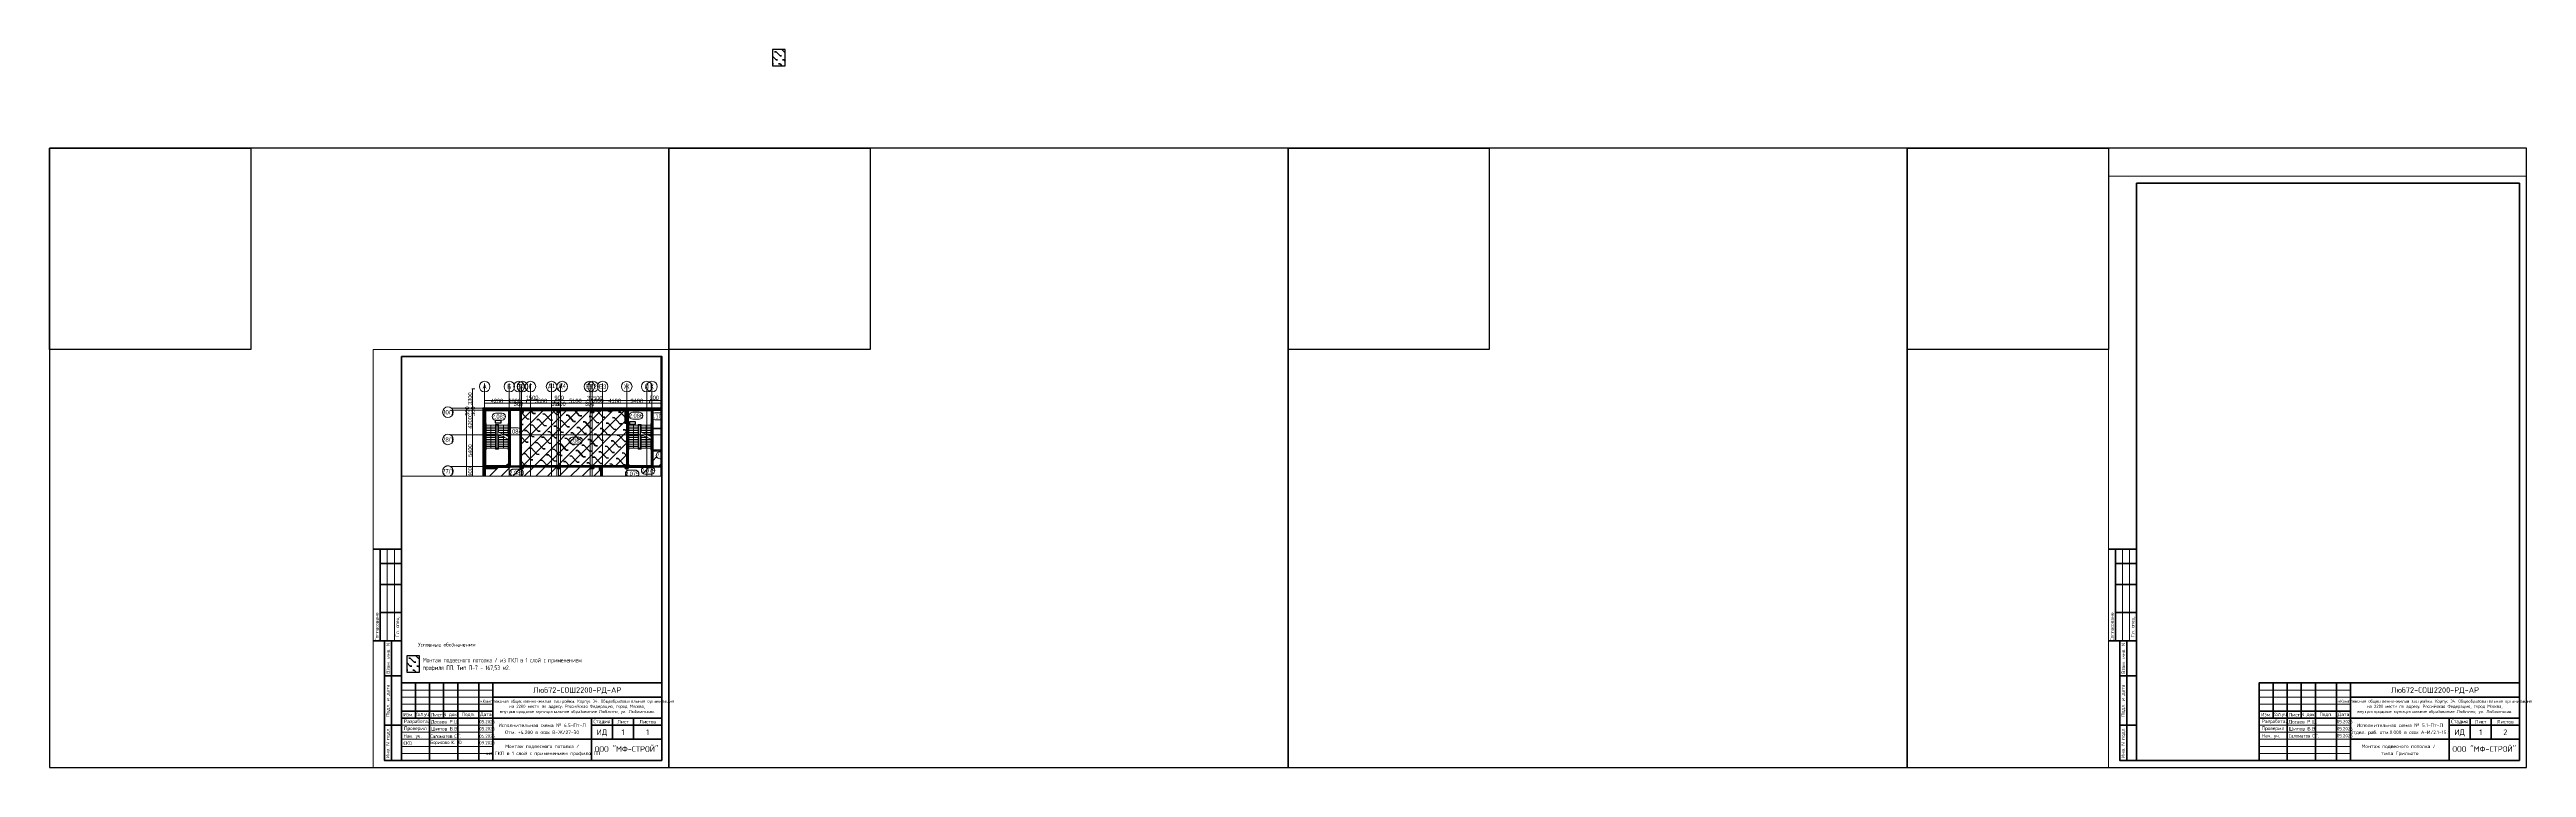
# Paper-space layout '6.5П7П10' of a CAD drawing. Header units: millimetres. Extents: x -143 to 1617, y 0 to 510.
# The model-space entities are those that its viewports show. They can reach past a viewport. Long polylines and large blocks are cut down to what shows.
import ezdxf
from ezdxf.enums import TextEntityAlignment as Align

# ---------------------------------------------------------------- set-up
doc = ezdxf.new("R2018")
doc.units = ezdxf.units.MM
doc.linetypes.add('CENTER2', pattern=[28.575, 19.05, -3.175, 3.175, -3.175])
doc.linetypes.add('HIDDEN2', pattern=[4.7625, 3.175, -1.5875])
doc.layers.get('Defpoints').update_dxf_attribs({"color": 140})
for name, color, linetype, lineweight in [('0) шп потолок', 3, 'Continuous', 60), ('6.2) ПТ-10 Монтаж', 110, 'Continuous', 60), ('A-Wall-Open', 31, 'Continuous', 5), ('АР_Area', 5, 'Continuous', 5), ('АР_Колонны', 70, 'Continuous', 30), ('АР_Отверстия', 1, 'Continuous', 9), ('АР_Стены ГКЛ', 1, 'Continuous', 15), ('АР_Стены ЖБ', 7, 'Continuous', 35), ('АР_Стены ПЕНОблок', 52, 'Continuous', 20), ('АР_Тонкая', 254, 'Continuous', 5), ('АР_Утеплитель', 31, 'Continuous', 0), ('АР_Ф_ЛК', 7, 'Continuous', 5), ('АР_Штриховка', 8, 'Continuous', 0), ('РД_Оси_размер', 8, 'Continuous', 0)]:
    doc.layers.add(name, color=color, linetype=linetype, lineweight=lineweight)
for name, color, linetype, lineweight, plot in [('АР_Делит', 120, 'Continuous', 0, False), ('РД_Витраж_проем', 80, 'Continuous', 0, False), ('РД_Проем', 230, 'Continuous', 0, False)]:
    doc.layers.add(name, color=color, linetype=linetype, lineweight=lineweight, plot=plot)
for name, color, linetype, lineweight, true_color in [('МАГНИТЫ', 7, 'Continuous', 30, 0xd100d1), ('РД_Оси_100', 7, 'Continuous', 0, 0x525252), ('РД_проем_инж перемыч_фахверк', 7, 'Continuous', 18, 0xff1f1f)]:
    doc.layers.add(name, color=color, linetype=linetype, lineweight=lineweight, true_color=true_color)
doc.layers.add('РД_Витраж_вн', color=7, linetype='Continuous', true_color=0x148aff)
doc.layers.add('РД_проем_инж перемыч_подсчет', color=50, linetype='Continuous', plot=False)
doc.layers.add('Условные обозначения', color=90, linetype='Continuous')
doc.styles.get("Standard").update_dxf_attribs({"font": 'arial.ttf'})
doc.styles.add('style1', font='ARIALN.TTF')
doc.styles.add('ккк', font='isocpeur.ttf', dxfattribs={"width": 0.85, "oblique": 15})
doc.styles.add('СПДС', font='isocpeur.ttf', dxfattribs={"width": 0.9})
doc.dimstyles.new('Dim100_ареал', dxfattribs={"dimscale": 100, "dimtxt": 2.5, "dimasz": 1, "dimexe": 1, "dimexo": 1, "dimgap": 0.5, "dimtad": 1, "dimzin": 12, "dimdsep": 46, "dimtxsty": 'style1', "dimblk": 'ARCHTICK', "dimcen": 1, "dimdle": 1, "dimclrd": 256, "dimclre": 256, "dimaunit": 1, "dimadec": 0, "dimazin": 3, "dimtfac": 1, "dimtmove": 1, "dimatfit": 3, "dimldrblk": 'OPEN30', "dimfxl": 4, "dimfxlon": 1, "dimtolj": 1, "dimtzin": 0, "dimlwd": 9, "dimlwe": 9, "dimarcsym": 0})
pattern_1 = [(45, (1264322.2, 58429.25), (-56.1266, 56.1266), [])]
pattern_2 = [(45, (1264322.202, 58429.246), (-33.67596, 33.67596), [])]
pattern_3 = [(45, (1335021.2, 281242.5), (-987.828, 987.828), [])]

# ---------------------------------------------------------------- blocks, each defined once
blk = doc.blocks.new('*U500')
at = {"color": 4}
blk.add_lwpolyline([(-220, -220), (220, -220), (220, 220), (-220, 220)], close=True, dxfattribs=at)
at = {"color": 3}
blk.add_lwpolyline([(-220, 220), (-77, 220), (-77, 77), (-220, 77)], close=True, dxfattribs=at)
blk = doc.blocks.new('*U501')
at = {"color": 0, "linetype": 'ByBlock', "lineweight": -2, "transparency": 16777216}
for p in [(0, 0), (440, 0), (880, 0), (1320, 0)]:
    blk.add_blockref('*U500', p, dxfattribs=at)
blk = doc.blocks.new('A$C0c8a35b5')
blk.add_blockref('*U501', (77, 220))
blk = doc.blocks.new('Ramka1')
at = {"lineweight": 0}
blk.add_lwpolyline([(-292, -5), (5, -5), (5, 415), (-292, 415)], close=True, dxfattribs=at)
at = {"color": 0, "linetype": 'Continuous', "lineweight": 50}
blk.add_lwpolyline([(-272, 410), (0, 410), (0, 0), (-272, 0)], close=True, dxfattribs=at)
at = {"lineweight": 35}
for points in [[(-272, 150), (-292, 150)], [(-287, 85), (-287, 150)], [(-272, 140), (-287, 140)], [(-272, 125), (-287, 125)], [(-272, 105), (-287, 105)], [(-272, 85), (-292, 85)], [(-272, 85), (-284, 85), (-284, 0), (-272, 0)], [(-279, 0), (-279, 85)], [(-272, 60), (-284, 60)], [(-175, 55), (-175, 30)], [(-165, 55), (-165, 0)], [(-155, 55), (-155, 30)], [(-145, 55), (-145, 0)], [(-130, 55), (-130, 0)], [(-120, 55), (-120, 0)], [(-120, 45), (0, 45)], [(-272, 25), (-284, 25)], [(-185, 35), (-120, 35)], [(-185, 30), (0, 30)], [(-50, 30), (-50, 0)], [(-50, 25), (0, 25)], [(-35, 30), (-35, 15)], [(-20, 30), (-20, 15)], [(-120, 15), (0, 15)]]:
    blk.add_lwpolyline(points, dxfattribs=at)
at = {"lineweight": 18}
for points in [[(-282, 85), (-282, 150)], [(-277, 85), (-277, 150)], [(-185, 50), (-120, 50)], [(-185, 45), (-120, 45)], [(-185, 40), (-120, 40)], [(-185, 25), (-120, 25)], [(-185, 20), (-120, 20)], [(-185, 15), (-120, 15)], [(-185, 10), (-120, 10)], [(-185, 5), (-120, 5)]]:
    blk.add_lwpolyline(points, dxfattribs=at)
at = {"lineweight": 35}
blk.add_lwpolyline([(-185, 0), (0, 0), (0, 55), (-185, 55)], close=True, dxfattribs=at)
at = {"lineweight": 0}
blk.add_lwpolyline([(0, -5), (5, -5), (5, 0)], dxfattribs=at)
at = {"lineweight": -2, "char_height": 2.5, "attachment_point": 5, "rotation": 90, "style": 'СПДС'}
for s, insert, width in [('Согласовано', (-289.5, 95), 19.991), ('Гл. спец.', (-274.5, 95), 19.991), ('Взам. инв. N', (-281.5, 72.5), 24.991), ('Подл. и дата', (-281.5, 42.5), 34.991), ('Инв. N подл.', (-281.5, 12.5), 24.991)]:
    blk.add_mtext(s, dxfattribs=dict(at, insert=insert, width=width))
at = {"insert": (-119.3, 43.2), "char_height": 2.2, "attachment_point": 1, "style": 'СПДС'}
blk.add_mtext_dynamic_manual_height_columns('\\pxqc;«Комплексная общественно-жилая застройка. Корпус 34. Общеобразовательная организация на 2200 мест» по адресу: Российская Федерация, город Москва, \\Pвнутригородское муниципальное образование Люблино, ул. Люблинская.', width=118.293, gutter_width=0, heights=[12.8], dxfattribs=at)
at = {"lineweight": -2, "char_height": 2.5, "style": 'СПДС'}
for s, insert, width, attachment_point in [('Разработал', (-183.1, 27.5), 17.953, 4), ('Проверил', (-183.1, 22.5), 17.953, 4), ('Нач. уч.', (-183.1, 17.3), 17.953, 4), ('Изм.', (-180, 32.5), 10, 5), ('Кол.уч.', (-170, 32.5), 10, 5), ('Лист', (-160, 32.5), 10, 5), ('N док.', (-150, 32.5), 10, 5), ('Подп.', (-137.5, 32.5), 15, 5), ('Дата', (-125, 32.5), 10, 5), ('Стадия', (-42.5, 27.5), 15, 5), ('Лист', (-27.5, 27.5), 15, 5), ('Листов', (-10, 27.5), 20, 5)]:
    blk.add_mtext(s, dxfattribs=dict(at, insert=insert, width=width, attachment_point=attachment_point))
at = {"lineweight": 30, "width": 0.9, "flags": 104}
blk.add_attdef('ШАПКА', text='', height=3, dxfattribs=at).set_placement((-135, 281), align=Align.MIDDLE_CENTER)
at = {"style": 'СПДС'}
for tag, height, p in [('ШИФР_ПРОЕКТА', 4, (-60, 50)), ('НАИМЕНОВАНИЕ_ОБЪЕКТА2', 2.5, (-85, 20)), ('НАИМЕНОВАНИЕ_ОБЪЕКТА', 2.5, (-85, 25)), ('СТАДИЯ', 4, (-42.5, 20)), ('ЛИСТ_первый', 4, (-27.5, 20)), ('ЛИСТОВ', 4, (-10, 20)), ('НАИМЕНОВАНИЕ_ЧЕРТЕЖА2', 2.5, (-85, 5)), ('НАИМЕНОВАНИЕ_ЧЕРТЕЖА1', 2.5, (-85, 10)), ('ОРГАНИЗАЦИЯ_РАЗРАБОТЧИК1', 4, (-25, 8.1))]:
    blk.add_attdef(tag, text='', height=height, dxfattribs=at).set_placement(p, align=Align.MIDDLE_CENTER)
for tag, p in [('РАЗРАБОТЧИК', (-164, 27.5)), ('РУК.ГРУППЫ', (-164, 22.5)), ('НАЧ.УЧ.', (-164, 17.5))]:
    blk.add_attdef(tag, text='', height=2.5, dxfattribs=at).set_placement(p, align=Align.MIDDLE_LEFT)
at = {"style": 'СПДС', "width": 0.9}
for tag, p in [('ДАТА1', (-129.6, 26.4)), ('ДАТА2', (-129.6, 21.4)), ('ДАТА3', (-129.6, 16.4))]:
    blk.add_attdef(tag, p, '', height=2.3, dxfattribs=at)
blk = doc.blocks.new('*U547')
at = {"lineweight": 0}
blk.add_lwpolyline([(-205, -5), (5, -5), (5, 292), (-205, 292)], close=True, dxfattribs=at)
at = {"color": 0, "linetype": 'Continuous', "lineweight": 50}
blk.add_lwpolyline([(-185, 287), (0, 287), (0, 0), (-185, 0)], close=True, dxfattribs=at)
at = {"lineweight": 35}
for points in [[(-185, 150), (-205, 150)], [(-200, 85), (-200, 150)], [(-185, 140), (-200, 140)], [(-185, 125), (-200, 125)], [(-185, 105), (-200, 105)], [(-185, 85), (-205, 85)], [(-185, 85), (-197, 85), (-197, 0), (-185, 0)], [(-192, 0), (-192, 85)], [(-185, 60), (-197, 60)], [(-175, 55), (-175, 30)], [(-165, 55), (-165, 0)], [(-155, 55), (-155, 30)], [(-145, 55), (-145, 0)], [(-130, 55), (-130, 0)], [(-120, 55), (-120, 0)], [(-120, 45), (0, 45)], [(-185, 25), (-197, 25)], [(-185, 35), (-120, 35)], [(-185, 30), (0, 30)], [(-50, 30), (-50, 0)], [(-50, 25), (0, 25)], [(-35, 30), (-35, 15)], [(-20, 30), (-20, 15)], [(-120, 15), (0, 15)]]:
    blk.add_lwpolyline(points, dxfattribs=at)
at = {"lineweight": 18}
for points in [[(-195, 85), (-195, 150)], [(-190, 85), (-190, 150)], [(-185, 50), (-120, 50)], [(-185, 45), (-120, 45)], [(-185, 40), (-120, 40)], [(-185, 25), (-120, 25)], [(-185, 20), (-120, 20)], [(-185, 15), (-120, 15)], [(-185, 10), (-120, 10)], [(-185, 5), (-120, 5)]]:
    blk.add_lwpolyline(points, dxfattribs=at)
at = {"lineweight": 35}
blk.add_lwpolyline([(-185, 0), (0, 0), (0, 55), (-185, 55)], close=True, dxfattribs=at)
at = {"lineweight": 0}
blk.add_lwpolyline([(0, -5), (5, -5), (5, 0)], dxfattribs=at)
at = {"lineweight": -2, "char_height": 2.5, "attachment_point": 5, "rotation": 90, "style": 'СПДС'}
for s, insert, width in [('Согласовано', (-202.5, 95), 19.991), ('Гл. спец.', (-187.5, 95), 19.991), ('Взам. инв. N', (-194.5, 72.5), 24.991), ('Подл. и дата', (-194.5, 42.5), 34.991), ('Инв. N подл.', (-194.5, 12.5), 24.991)]:
    blk.add_mtext(s, dxfattribs=dict(at, insert=insert, width=width))
at = {"insert": (-119.3, 43.2), "char_height": 2.2, "attachment_point": 1, "style": 'СПДС'}
blk.add_mtext_dynamic_manual_height_columns('\\pxqc;«Комплексная общественно-жилая застройка. Корпус 34. Общеобразовательная организация на 2200 мест» по адресу: Российская Федерация, город Москва, \\Pвнутригородское муниципальное образование Люблино, ул. Люблинская.', width=118.293, gutter_width=0, heights=[12.8], dxfattribs=at)
at = {"lineweight": -2, "char_height": 2.5, "style": 'СПДС'}
for s, insert, width, attachment_point in [('Нач. уч.', (-183.5, 17), 17.953, 4), ('Разработал', (-183.1, 27.5), 17.953, 4), ('Проверил', (-183.1, 22.5), 17.953, 4), ('Изм.', (-180, 32.5), 10, 5), ('Кол.уч.', (-170, 32.5), 10, 5), ('{\\T0.9;Саломатов С.Г.}', (-164.5, 17.2), 18.77, 4), ('Лист', (-160, 32.5), 10, 5), ('N док.', (-150, 32.5), 10, 5), ('Подп.', (-137.5, 32.5), 15, 5), ('Дата', (-125, 32.5), 10, 5), ('Стадия', (-42.5, 27.5), 15, 5), ('Лист', (-27.5, 27.5), 15, 5), ('Листов', (-10, 27.5), 20, 5), ('СКО', (-183.5, 12.3), 17.953, 4), ('{\\T0.9;Борисово К. Ю.}', (-164.5, 12.5), 18.77, 4)]:
    blk.add_mtext(s, dxfattribs=dict(at, insert=insert, width=width, attachment_point=attachment_point))
at = {"lineweight": 30, "width": 0.9, "flags": 104}
blk.add_attdef('ШАПКА', text='', height=3, dxfattribs=at).set_placement((-135, 281), align=Align.MIDDLE_CENTER)
at = {"style": 'СПДС'}
for tag, height, p in [('ШИФР_ПРОЕКТА', 4, (-60, 50)), ('НАИМЕНОВАНИЕ_ОБЪЕКТА2', 2.5, (-85, 20)), ('НАИМЕНОВАНИЕ_ОБЪЕКТА', 2.5, (-85, 25)), ('СТАДИЯ', 4, (-42.5, 20)), ('ЛИСТ_первый', 4, (-27.5, 20)), ('ЛИСТОВ', 4, (-10, 20)), ('НАИМЕНОВАНИЕ_ЧЕРТЕЖА2', 2.5, (-85, 5)), ('НАИМЕНОВАНИЕ_ЧЕРТЕЖА1', 2.5, (-85, 10)), ('ОРГАНИЗАЦИЯ_РАЗРАБОТЧИК1', 4, (-25, 8.1))]:
    blk.add_attdef(tag, text='', height=height, dxfattribs=at).set_placement(p, align=Align.MIDDLE_CENTER)
for tag, p in [('РАЗРАБОТЧИК', (-164, 27.5)), ('РУК.ГРУППЫ', (-164, 22.5))]:
    blk.add_attdef(tag, text='', height=2.5, dxfattribs=at).set_placement(p, align=Align.MIDDLE_LEFT)
at = {"style": 'СПДС', "width": 0.9}
for tag, p in [('ДАТА1', (-129.6, 26.4)), ('ДАТА2', (-129.6, 21.4)), ('ДАТА3', (-129.6, 16.1)), ('ДАТА4', (-129.6, 11.4))]:
    blk.add_attdef(tag, p, '', height=2.3, dxfattribs=at)
blk = doc.blocks.new('A-iden')
at = {"linetype": 'Continuous', "lineweight": 5}
blk.add_circle((0, -4), 3, dxfattribs=at)
at = {"color": 0, "linetype": 'Continuous', "lineweight": 20, "style": 'ккк', "width": 0.85}
blk.add_attdef('ID', text='', height=4, dxfattribs=at).set_placement((0.3, -3.9), align=Align.MIDDLE_CENTER)
blk = doc.blocks.new('_ArchTick')
at = {"color": 0, "linetype": 'ByBlock', "const_width": 0.15}
blk.add_lwpolyline([(-0.5, -0.5), (0.5, 0.5)], dxfattribs=at)
blk = doc.blocks.new('*D423')
at = {"layer": 'Defpoints', "color": 0, "transparency": 16777216}
for p in [(1193587, 213313), (1194587, 213313), (1194587, 210913)]:
    blk.add_point(p, dxfattribs=at)
at = {"layer": 'РД_Оси_размер', "lineweight": 9, "transparency": 16777216}
for p, q in [((1193987, 213313), (1193487, 213313)), ((1193587, 210813), (1193587, 213413)), ((1193987, 210913), (1193487, 210913))]:
    blk.add_line(p, q, dxfattribs=at)
at = {"layer": 'РД_Оси_размер', "lineweight": 9, "transparency": 16777216, "xscale": 100, "yscale": 100, "zscale": 100}
for p, rotation in [((1193587, 213313), 90), ((1193587, 210913), 270)]:
    blk.add_blockref('_ArchTick', p, dxfattribs=dict(at, rotation=rotation))
at = {"layer": 'РД_Оси_размер', "color": 0, "transparency": 16777216, "insert": (1193180, 212113), "char_height": 700, "attachment_point": 5, "rotation": 90, "style": 'style1'}
blk.add_mtext('\\A1;2400', dxfattribs=at)
blk = doc.blocks.new('_Open30')
at = {"color": 0, "linetype": 'ByBlock', "lineweight": -2}
for p, q in [((-1, 0.3), (0, 0)), ((0, 0), (-1, -0.3)), ((0, 0), (-1, 0))]:
    blk.add_line(p, q, dxfattribs=at)
blk = doc.blocks.new('*D424')
at = {"layer": 'Defpoints', "color": 0, "transparency": 16777216}
for p in [(1193587, 218713), (1194587, 218713), (1194587, 213313)]:
    blk.add_point(p, dxfattribs=at)
at = {"layer": 'РД_Оси_размер', "lineweight": 9, "transparency": 16777216}
for p, q in [((1193987, 218713), (1193487, 218713)), ((1193587, 213213), (1193587, 218813)), ((1193987, 213313), (1193487, 213313))]:
    blk.add_line(p, q, dxfattribs=at)
at = {"layer": 'РД_Оси_размер', "lineweight": 9, "transparency": 16777216, "xscale": 100, "yscale": 100, "zscale": 100}
for p, rotation in [((1193587, 218713), 90), ((1193587, 213313), 270)]:
    blk.add_blockref('_ArchTick', p, dxfattribs=dict(at, rotation=rotation))
at = {"layer": 'РД_Оси_размер', "color": 0, "transparency": 16777216, "insert": (1193180, 216013), "char_height": 700, "attachment_point": 5, "rotation": 90, "style": 'style1'}
blk.add_mtext('\\A1;5400', dxfattribs=at)
blk = doc.blocks.new('*D425')
at = {"layer": 'Defpoints', "color": 0, "transparency": 16777216}
for p in [(1193587, 222913), (1194587, 222913), (1194587, 218713)]:
    blk.add_point(p, dxfattribs=at)
at = {"layer": 'РД_Оси_размер', "lineweight": 9, "transparency": 16777216}
for p, q in [((1193987, 222913), (1193487, 222913)), ((1193587, 218613), (1193587, 223013)), ((1193987, 218713), (1193487, 218713))]:
    blk.add_line(p, q, dxfattribs=at)
at = {"layer": 'РД_Оси_размер', "lineweight": 9, "transparency": 16777216, "xscale": 100, "yscale": 100, "zscale": 100}
for p, rotation in [((1193587, 222913), 90), ((1193587, 218713), 270)]:
    blk.add_blockref('_ArchTick', p, dxfattribs=dict(at, rotation=rotation))
at = {"layer": 'РД_Оси_размер', "color": 0, "transparency": 16777216, "insert": (1193180, 220813), "char_height": 700, "attachment_point": 5, "rotation": 90, "style": 'style1'}
blk.add_mtext('\\A1;4200', dxfattribs=at)
blk = doc.blocks.new('*D426')
at = {"layer": 'Defpoints', "color": 0, "transparency": 16777216}
for p in [(1193587, 223213), (1194587, 223213), (1194587, 222913)]:
    blk.add_point(p, dxfattribs=at)
at = {"layer": 'РД_Оси_размер', "lineweight": 9, "transparency": 16777216}
for p, q in [((1193987, 223213), (1193487, 223213)), ((1193987, 222913), (1193487, 222913)), ((1193587, 222813), (1193587, 223313))]:
    blk.add_line(p, q, dxfattribs=at)
at = {"layer": 'РД_Оси_размер', "lineweight": 9, "transparency": 16777216, "xscale": 100, "yscale": 100, "zscale": 100}
for p, rotation in [((1193587, 223213), 90), ((1193587, 222913), 270)]:
    blk.add_blockref('_ArchTick', p, dxfattribs=dict(at, rotation=rotation))
at = {"layer": 'РД_Оси_размер', "color": 0, "transparency": 16777216, "insert": (1193668, 222729), "char_height": 700, "attachment_point": 5, "rotation": 90, "style": 'style1'}
blk.add_mtext('\\A1;300', dxfattribs=at)
blk = doc.blocks.new('*D427')
at = {"layer": 'Defpoints', "color": 0, "transparency": 16777216}
for p in [(1193587, 226513), (1194587, 226513), (1194587, 223213)]:
    blk.add_point(p, dxfattribs=at)
at = {"layer": 'РД_Оси_размер', "lineweight": 9, "transparency": 16777216}
for p, q in [((1193987, 226513), (1193487, 226513)), ((1193587, 223113), (1193587, 226613)), ((1193987, 223213), (1193487, 223213))]:
    blk.add_line(p, q, dxfattribs=at)
at = {"layer": 'РД_Оси_размер', "lineweight": 9, "transparency": 16777216, "xscale": 100, "yscale": 100, "zscale": 100}
for p, rotation in [((1193587, 226513), 90), ((1193587, 223213), 270)]:
    blk.add_blockref('_ArchTick', p, dxfattribs=dict(at, rotation=rotation))
at = {"layer": 'РД_Оси_размер', "color": 0, "transparency": 16777216, "insert": (1193180, 224863), "char_height": 700, "attachment_point": 5, "rotation": 90, "style": 'style1'}
blk.add_mtext('\\A1;3300', dxfattribs=at)
blk = doc.blocks.new('*D430')
at = {"layer": 'Defpoints', "color": 0, "transparency": 16777216}
for p in [(1192587, 222913), (1194587, 222913), (1194587, 191113)]:
    blk.add_point(p, dxfattribs=at)
at = {"layer": 'РД_Оси_размер', "lineweight": 9, "transparency": 16777216}
for p, q in [((1192987, 222913), (1192487, 222913)), ((1192587, 191013), (1192587, 223013)), ((1192987, 191113), (1192487, 191113))]:
    blk.add_line(p, q, dxfattribs=at)
at = {"layer": 'РД_Оси_размер', "lineweight": 9, "transparency": 16777216, "xscale": 100, "yscale": 100, "zscale": 100}
for p, rotation in [((1192587, 222913), 90), ((1192587, 191113), 270)]:
    blk.add_blockref('_ArchTick', p, dxfattribs=dict(at, rotation=rotation))
at = {"layer": 'РД_Оси_размер', "color": 0, "transparency": 16777216, "insert": (1192180, 207013), "char_height": 700, "attachment_point": 5, "rotation": 90, "style": 'style1'}
blk.add_mtext('\\A1;31800', dxfattribs=at)
blk = doc.blocks.new('*D432')
at = {"layer": 'Defpoints', "color": 0, "transparency": 16777216}
for p in [(1192587, 223213), (1194587, 223213), (1194587, 222913)]:
    blk.add_point(p, dxfattribs=at)
at = {"layer": 'РД_Оси_размер', "lineweight": 9, "transparency": 16777216}
for p, q in [((1192987, 223213), (1192487, 223213)), ((1192987, 222913), (1192487, 222913)), ((1192587, 222813), (1192587, 223313))]:
    blk.add_line(p, q, dxfattribs=at)
at = {"layer": 'РД_Оси_размер', "lineweight": 9, "transparency": 16777216, "xscale": 100, "yscale": 100, "zscale": 100}
for p, rotation in [((1192587, 223213), 90), ((1192587, 222913), 270)]:
    blk.add_blockref('_ArchTick', p, dxfattribs=dict(at, rotation=rotation))
at = {"layer": 'РД_Оси_размер', "color": 0, "transparency": 16777216, "insert": (1192680, 222739), "char_height": 700, "attachment_point": 5, "rotation": 90, "style": 'style1'}
blk.add_mtext('\\A1;300', dxfattribs=at)
blk = doc.blocks.new('*D434')
at = {"layer": 'Defpoints', "color": 0, "transparency": 16777216}
for p in [(1233153, 224571), (1195653, 222571), (1233153, 222571)]:
    blk.add_point(p, dxfattribs=at)
at = {"layer": 'РД_Оси_размер', "lineweight": 9, "transparency": 16777216}
for p, q in [((1195553, 224571), (1233253, 224571)), ((1195653, 224171), (1195653, 224671)), ((1233153, 224171), (1233153, 224671))]:
    blk.add_line(p, q, dxfattribs=at)
at = {"layer": 'РД_Оси_размер', "lineweight": 9, "transparency": 16777216, "xscale": 100, "yscale": 100, "zscale": 100, "rotation": 180}
blk.add_blockref('_ArchTick', (1195653, 224571), dxfattribs=at)
at = {"layer": 'РД_Оси_размер', "lineweight": 9, "transparency": 16777216, "xscale": 100, "yscale": 100, "zscale": 100}
blk.add_blockref('_ArchTick', (1233153, 224571), dxfattribs=at)
at = {"layer": 'РД_Оси_размер', "color": 0, "transparency": 16777216, "insert": (1214403, 224978), "char_height": 700, "attachment_point": 5, "style": 'style1'}
blk.add_mtext('\\A1;37500', dxfattribs=at)
blk = doc.blocks.new('*D435')
at = {"layer": 'Defpoints', "color": 0, "transparency": 16777216}
for p in [(1199853, 224071), (1195653, 222571), (1199853, 222571)]:
    blk.add_point(p, dxfattribs=at)
at = {"layer": 'РД_Оси_размер', "lineweight": 9, "transparency": 16777216}
for p, q in [((1195553, 224071), (1199953, 224071)), ((1195653, 223671), (1195653, 224171)), ((1199853, 223671), (1199853, 224171))]:
    blk.add_line(p, q, dxfattribs=at)
at = {"layer": 'РД_Оси_размер', "lineweight": 9, "transparency": 16777216, "xscale": 100, "yscale": 100, "zscale": 100, "rotation": 180}
blk.add_blockref('_ArchTick', (1195653, 224071), dxfattribs=at)
at = {"layer": 'РД_Оси_размер', "lineweight": 9, "transparency": 16777216, "xscale": 100, "yscale": 100, "zscale": 100}
blk.add_blockref('_ArchTick', (1199853, 224071), dxfattribs=at)
at = {"layer": 'РД_Оси_размер', "color": 0, "transparency": 16777216, "insert": (1197753, 224478), "char_height": 700, "attachment_point": 5, "style": 'style1'}
blk.add_mtext('\\A1;4200', dxfattribs=at)
blk = doc.blocks.new('*D436')
at = {"layer": 'Defpoints', "color": 0, "transparency": 16777216}
for p in [(1201653, 224071), (1199853, 222571), (1201653, 222571)]:
    blk.add_point(p, dxfattribs=at)
at = {"layer": 'РД_Оси_размер', "lineweight": 9, "transparency": 16777216}
for p, q in [((1199753, 224071), (1201753, 224071)), ((1199853, 223671), (1199853, 224171)), ((1201653, 223671), (1201653, 224171))]:
    blk.add_line(p, q, dxfattribs=at)
at = {"layer": 'РД_Оси_размер', "lineweight": 9, "transparency": 16777216, "xscale": 100, "yscale": 100, "zscale": 100, "rotation": 180}
blk.add_blockref('_ArchTick', (1199853, 224071), dxfattribs=at)
at = {"layer": 'РД_Оси_размер', "lineweight": 9, "transparency": 16777216, "xscale": 100, "yscale": 100, "zscale": 100}
blk.add_blockref('_ArchTick', (1201653, 224071), dxfattribs=at)
at = {"layer": 'РД_Оси_размер', "color": 0, "transparency": 16777216, "insert": (1200753, 224478), "char_height": 700, "attachment_point": 5, "style": 'style1'}
blk.add_mtext('\\A1;1800', dxfattribs=at)
blk = doc.blocks.new('*D437')
at = {"layer": 'Defpoints', "color": 0, "transparency": 16777216}
for p in [(1201953, 224071), (1201653, 222571), (1201953, 222571)]:
    blk.add_point(p, dxfattribs=at)
at = {"layer": 'РД_Оси_размер', "lineweight": 9, "transparency": 16777216}
for p, q in [((1201553, 224071), (1202053, 224071)), ((1201653, 223671), (1201653, 224171)), ((1201953, 223671), (1201953, 224171))]:
    blk.add_line(p, q, dxfattribs=at)
at = {"layer": 'РД_Оси_размер', "lineweight": 9, "transparency": 16777216, "xscale": 100, "yscale": 100, "zscale": 100, "rotation": 180}
blk.add_blockref('_ArchTick', (1201653, 224071), dxfattribs=at)
at = {"layer": 'РД_Оси_размер', "lineweight": 9, "transparency": 16777216, "xscale": 100, "yscale": 100, "zscale": 100}
blk.add_blockref('_ArchTick', (1201953, 224071), dxfattribs=at)
at = {"layer": 'РД_Оси_размер', "color": 0, "transparency": 16777216, "insert": (1201395, 223978), "char_height": 700, "attachment_point": 5, "style": 'style1'}
blk.add_mtext('\\A1;300', dxfattribs=at)
blk = doc.blocks.new('*D438')
at = {"layer": 'Defpoints', "color": 0, "transparency": 16777216}
for p in [(1203453, 224071), (1201953, 222571), (1203453, 222571)]:
    blk.add_point(p, dxfattribs=at)
at = {"layer": 'РД_Оси_размер', "lineweight": 9, "transparency": 16777216}
for p, q in [((1201853, 224071), (1203553, 224071)), ((1201953, 223671), (1201953, 224171)), ((1202703, 224071), (1202863, 224603)), ((1202863, 224603), (1204621, 224603)), ((1203453, 223671), (1203453, 224171))]:
    blk.add_line(p, q, dxfattribs=at)
at = {"layer": 'РД_Оси_размер', "lineweight": 9, "transparency": 16777216, "xscale": 100, "yscale": 100, "zscale": 100, "rotation": 180}
blk.add_blockref('_ArchTick', (1201953, 224071), dxfattribs=at)
at = {"layer": 'РД_Оси_размер', "lineweight": 9, "transparency": 16777216, "xscale": 100, "yscale": 100, "zscale": 100}
blk.add_blockref('_ArchTick', (1203453, 224071), dxfattribs=at)
at = {"layer": 'РД_Оси_размер', "color": 0, "transparency": 16777216, "insert": (1203742, 225011), "char_height": 700, "attachment_point": 5, "style": 'style1'}
blk.add_mtext('\\A1;1500', dxfattribs=at)
blk = doc.blocks.new('*D439')
at = {"layer": 'Defpoints', "color": 0, "transparency": 16777216}
for p in [(1207053, 224071), (1203453, 222571), (1207053, 222571)]:
    blk.add_point(p, dxfattribs=at)
at = {"layer": 'РД_Оси_размер', "lineweight": 9, "transparency": 16777216}
for p, q in [((1203353, 224071), (1207153, 224071)), ((1203453, 223671), (1203453, 224171)), ((1207053, 223671), (1207053, 224171))]:
    blk.add_line(p, q, dxfattribs=at)
at = {"layer": 'РД_Оси_размер', "lineweight": 9, "transparency": 16777216, "xscale": 100, "yscale": 100, "zscale": 100, "rotation": 180}
blk.add_blockref('_ArchTick', (1203453, 224071), dxfattribs=at)
at = {"layer": 'РД_Оси_размер', "lineweight": 9, "transparency": 16777216, "xscale": 100, "yscale": 100, "zscale": 100}
blk.add_blockref('_ArchTick', (1207053, 224071), dxfattribs=at)
at = {"layer": 'РД_Оси_размер', "color": 0, "transparency": 16777216, "insert": (1205253, 224478), "char_height": 700, "attachment_point": 5, "style": 'style1'}
blk.add_mtext('\\A1;3600', dxfattribs=at)
blk = doc.blocks.new('*D440')
at = {"layer": 'Defpoints', "color": 0, "transparency": 16777216}
for p in [(1207953, 224071), (1207053, 222571), (1207953, 222571)]:
    blk.add_point(p, dxfattribs=at)
at = {"layer": 'РД_Оси_размер', "lineweight": 9, "transparency": 16777216}
for p, q in [((1206953, 224071), (1208053, 224071)), ((1207053, 223671), (1207053, 224171)), ((1207503, 224071), (1207663, 224603)), ((1207663, 224603), (1209029, 224603)), ((1207953, 223671), (1207953, 224171))]:
    blk.add_line(p, q, dxfattribs=at)
at = {"layer": 'РД_Оси_размер', "lineweight": 9, "transparency": 16777216, "xscale": 100, "yscale": 100, "zscale": 100, "rotation": 180}
blk.add_blockref('_ArchTick', (1207053, 224071), dxfattribs=at)
at = {"layer": 'РД_Оси_размер', "lineweight": 9, "transparency": 16777216, "xscale": 100, "yscale": 100, "zscale": 100}
blk.add_blockref('_ArchTick', (1207953, 224071), dxfattribs=at)
at = {"layer": 'РД_Оси_размер', "color": 0, "transparency": 16777216, "insert": (1208346, 225011), "char_height": 700, "attachment_point": 5, "style": 'style1'}
blk.add_mtext('\\A1;900', dxfattribs=at)
blk = doc.blocks.new('*D441')
at = {"layer": 'Defpoints', "color": 0, "transparency": 16777216}
for p in [(1208253, 224071), (1207953, 222571), (1208253, 222571)]:
    blk.add_point(p, dxfattribs=at)
at = {"layer": 'РД_Оси_размер', "lineweight": 9, "transparency": 16777216}
for p, q in [((1207853, 224071), (1208353, 224071)), ((1207953, 223671), (1207953, 224171)), ((1208253, 223671), (1208253, 224171))]:
    blk.add_line(p, q, dxfattribs=at)
at = {"layer": 'РД_Оси_размер', "lineweight": 9, "transparency": 16777216, "xscale": 100, "yscale": 100, "zscale": 100, "rotation": 180}
blk.add_blockref('_ArchTick', (1207953, 224071), dxfattribs=at)
at = {"layer": 'РД_Оси_размер', "lineweight": 9, "transparency": 16777216, "xscale": 100, "yscale": 100, "zscale": 100}
blk.add_blockref('_ArchTick', (1208253, 224071), dxfattribs=at)
at = {"layer": 'РД_Оси_размер', "color": 0, "transparency": 16777216, "insert": (1207831, 223978), "char_height": 700, "attachment_point": 5, "style": 'style1'}
blk.add_mtext('\\A1;300', dxfattribs=at)
blk = doc.blocks.new('*D442')
at = {"layer": 'Defpoints', "color": 0, "transparency": 16777216}
for p in [(1208553, 224071), (1208253, 222571), (1208553, 222571)]:
    blk.add_point(p, dxfattribs=at)
at = {"layer": 'РД_Оси_размер', "lineweight": 9, "transparency": 16777216}
for p, q in [((1208153, 224071), (1208653, 224071)), ((1208253, 223671), (1208253, 224171)), ((1208553, 223671), (1208553, 224171))]:
    blk.add_line(p, q, dxfattribs=at)
at = {"layer": 'РД_Оси_размер', "lineweight": 9, "transparency": 16777216, "xscale": 100, "yscale": 100, "zscale": 100, "rotation": 180}
blk.add_blockref('_ArchTick', (1208253, 224071), dxfattribs=at)
at = {"layer": 'РД_Оси_размер', "lineweight": 9, "transparency": 16777216, "xscale": 100, "yscale": 100, "zscale": 100}
blk.add_blockref('_ArchTick', (1208553, 224071), dxfattribs=at)
at = {"layer": 'РД_Оси_размер', "color": 0, "transparency": 16777216, "insert": (1208662, 223978), "char_height": 700, "attachment_point": 5, "style": 'style1'}
blk.add_mtext('\\A1;300', dxfattribs=at)
blk = doc.blocks.new('*D443')
at = {"layer": 'Defpoints', "color": 0, "transparency": 16777216}
for p in [(1213653, 224071), (1208553, 222571), (1213653, 222571)]:
    blk.add_point(p, dxfattribs=at)
at = {"layer": 'РД_Оси_размер', "lineweight": 9, "transparency": 16777216}
for p, q in [((1208453, 224071), (1213753, 224071)), ((1208553, 223671), (1208553, 224171)), ((1213653, 223671), (1213653, 224171))]:
    blk.add_line(p, q, dxfattribs=at)
at = {"layer": 'РД_Оси_размер', "lineweight": 9, "transparency": 16777216, "xscale": 100, "yscale": 100, "zscale": 100, "rotation": 180}
blk.add_blockref('_ArchTick', (1208553, 224071), dxfattribs=at)
at = {"layer": 'РД_Оси_размер', "lineweight": 9, "transparency": 16777216, "xscale": 100, "yscale": 100, "zscale": 100}
blk.add_blockref('_ArchTick', (1213653, 224071), dxfattribs=at)
at = {"layer": 'РД_Оси_размер', "color": 0, "transparency": 16777216, "insert": (1211103, 224478), "char_height": 700, "attachment_point": 5, "style": 'style1'}
blk.add_mtext('\\A1;5100', dxfattribs=at)
blk = doc.blocks.new('*D444')
at = {"layer": 'Defpoints', "color": 0, "transparency": 16777216}
for p in [(1213953, 224071), (1213653, 222571), (1213953, 222571)]:
    blk.add_point(p, dxfattribs=at)
at = {"layer": 'РД_Оси_размер', "lineweight": 9, "transparency": 16777216}
for p, q in [((1213553, 224071), (1214053, 224071)), ((1213653, 223671), (1213653, 224171)), ((1213953, 223671), (1213953, 224171))]:
    blk.add_line(p, q, dxfattribs=at)
at = {"layer": 'РД_Оси_размер', "lineweight": 9, "transparency": 16777216, "xscale": 100, "yscale": 100, "zscale": 100, "rotation": 180}
blk.add_blockref('_ArchTick', (1213653, 224071), dxfattribs=at)
at = {"layer": 'РД_Оси_размер', "lineweight": 9, "transparency": 16777216, "xscale": 100, "yscale": 100, "zscale": 100}
blk.add_blockref('_ArchTick', (1213953, 224071), dxfattribs=at)
at = {"layer": 'РД_Оси_размер', "color": 0, "transparency": 16777216, "insert": (1213527, 223978), "char_height": 700, "attachment_point": 5, "style": 'style1'}
blk.add_mtext('\\A1;300', dxfattribs=at)
blk = doc.blocks.new('*D445')
at = {"layer": 'Defpoints', "color": 0, "transparency": 16777216}
for p in [(1215753, 224071), (1213953, 222571), (1215753, 222571)]:
    blk.add_point(p, dxfattribs=at)
at = {"layer": 'РД_Оси_размер', "lineweight": 9, "transparency": 16777216}
for p, q in [((1213853, 224071), (1215853, 224071)), ((1213953, 223671), (1213953, 224171)), ((1215753, 223671), (1215753, 224171))]:
    blk.add_line(p, q, dxfattribs=at)
at = {"layer": 'РД_Оси_размер', "lineweight": 9, "transparency": 16777216, "xscale": 100, "yscale": 100, "zscale": 100, "rotation": 180}
blk.add_blockref('_ArchTick', (1213953, 224071), dxfattribs=at)
at = {"layer": 'РД_Оси_размер', "lineweight": 9, "transparency": 16777216, "xscale": 100, "yscale": 100, "zscale": 100}
blk.add_blockref('_ArchTick', (1215753, 224071), dxfattribs=at)
at = {"layer": 'РД_Оси_размер', "color": 0, "transparency": 16777216, "insert": (1214853, 224478), "char_height": 700, "attachment_point": 5, "style": 'style1'}
blk.add_mtext('\\A1;1800', dxfattribs=at)
blk = doc.blocks.new('*D446')
at = {"layer": 'Defpoints', "color": 0, "transparency": 16777216}
for p in [(1219853, 224071), (1215753, 222571), (1219853, 222571)]:
    blk.add_point(p, dxfattribs=at)
at = {"layer": 'РД_Оси_размер', "lineweight": 9, "transparency": 16777216}
for p, q in [((1215653, 224071), (1219953, 224071)), ((1215753, 223671), (1215753, 224171)), ((1219853, 223671), (1219853, 224171))]:
    blk.add_line(p, q, dxfattribs=at)
at = {"layer": 'РД_Оси_размер', "lineweight": 9, "transparency": 16777216, "xscale": 100, "yscale": 100, "zscale": 100, "rotation": 180}
blk.add_blockref('_ArchTick', (1215753, 224071), dxfattribs=at)
at = {"layer": 'РД_Оси_размер', "lineweight": 9, "transparency": 16777216, "xscale": 100, "yscale": 100, "zscale": 100}
blk.add_blockref('_ArchTick', (1219853, 224071), dxfattribs=at)
at = {"layer": 'РД_Оси_размер', "color": 0, "transparency": 16777216, "insert": (1217803, 224478), "char_height": 700, "attachment_point": 5, "style": 'style1'}
blk.add_mtext('\\A1;4100', dxfattribs=at)
blk = doc.blocks.new('*D447')
at = {"layer": 'Defpoints', "color": 0, "transparency": 16777216}
for p in [(1223253, 224071), (1219853, 222571), (1223253, 222571)]:
    blk.add_point(p, dxfattribs=at)
at = {"layer": 'РД_Оси_размер', "lineweight": 9, "transparency": 16777216}
for p, q in [((1219753, 224071), (1223353, 224071)), ((1219853, 223671), (1219853, 224171)), ((1223253, 223671), (1223253, 224171))]:
    blk.add_line(p, q, dxfattribs=at)
at = {"layer": 'РД_Оси_размер', "lineweight": 9, "transparency": 16777216, "xscale": 100, "yscale": 100, "zscale": 100, "rotation": 180}
blk.add_blockref('_ArchTick', (1219853, 224071), dxfattribs=at)
at = {"layer": 'РД_Оси_размер', "lineweight": 9, "transparency": 16777216, "xscale": 100, "yscale": 100, "zscale": 100}
blk.add_blockref('_ArchTick', (1223253, 224071), dxfattribs=at)
at = {"layer": 'РД_Оси_размер', "color": 0, "transparency": 16777216, "insert": (1221553, 224478), "char_height": 700, "attachment_point": 5, "style": 'style1'}
blk.add_mtext('\\A1;3400', dxfattribs=at)
blk = doc.blocks.new('*D448')
at = {"layer": 'Defpoints', "color": 0, "transparency": 16777216}
for p in [(1224153, 224071), (1223253, 222571), (1224153, 222571)]:
    blk.add_point(p, dxfattribs=at)
at = {"layer": 'РД_Оси_размер', "lineweight": 9, "transparency": 16777216}
for p, q in [((1223153, 224071), (1224253, 224071)), ((1223253, 223671), (1223253, 224171)), ((1223703, 224071), (1223863, 224603)), ((1223863, 224603), (1225229, 224603)), ((1224153, 223671), (1224153, 224171))]:
    blk.add_line(p, q, dxfattribs=at)
at = {"layer": 'РД_Оси_размер', "lineweight": 9, "transparency": 16777216, "xscale": 100, "yscale": 100, "zscale": 100, "rotation": 180}
blk.add_blockref('_ArchTick', (1223253, 224071), dxfattribs=at)
at = {"layer": 'РД_Оси_размер', "lineweight": 9, "transparency": 16777216, "xscale": 100, "yscale": 100, "zscale": 100}
blk.add_blockref('_ArchTick', (1224153, 224071), dxfattribs=at)
at = {"layer": 'РД_Оси_размер', "color": 0, "transparency": 16777216, "insert": (1224546, 225011), "char_height": 700, "attachment_point": 5, "style": 'style1'}
blk.add_mtext('\\A1;900', dxfattribs=at)
blk = doc.blocks.new('*D449')
at = {"layer": 'Defpoints', "color": 0, "transparency": 16777216}
for p in [(1229253, 224071), (1224153, 222571), (1229253, 222571)]:
    blk.add_point(p, dxfattribs=at)
at = {"layer": 'РД_Оси_размер', "lineweight": 9, "transparency": 16777216}
for p, q in [((1224053, 224071), (1229353, 224071)), ((1224153, 223671), (1224153, 224171)), ((1229253, 223671), (1229253, 224171))]:
    blk.add_line(p, q, dxfattribs=at)
at = {"layer": 'РД_Оси_размер', "lineweight": 9, "transparency": 16777216, "xscale": 100, "yscale": 100, "zscale": 100, "rotation": 180}
blk.add_blockref('_ArchTick', (1224153, 224071), dxfattribs=at)
at = {"layer": 'РД_Оси_размер', "lineweight": 9, "transparency": 16777216, "xscale": 100, "yscale": 100, "zscale": 100}
blk.add_blockref('_ArchTick', (1229253, 224071), dxfattribs=at)
at = {"layer": 'РД_Оси_размер', "color": 0, "transparency": 16777216, "insert": (1226703, 224478), "char_height": 700, "attachment_point": 5, "style": 'style1'}
blk.add_mtext('\\A1;5100', dxfattribs=at)
blk = doc.blocks.new('MOK-МаркаПом_овал_ареал')
for p, q in [((-2.7, 3), (2.8, 3)), ((-2.7, -3), (2.8, -3))]:
    blk.add_line(p, q)
for centre, radius, start, end in [((-2.7, 0), 3, 90, 270), ((-3.7, 0), 3.5, 0, 0.001), ((2.8, 0), 3, 270, 90)]:
    blk.add_arc(centre, radius, start, end)
at = {"color": 0, "style": 'style1'}
blk.add_attdef('АР-ПОМЕЩЕНИЕ:НОМЕР', text='', height=3.5, dxfattribs=at).set_placement((0, 0), align=Align.MIDDLE)
at = {"layer": 'Defpoints', "color": 2, "style": 'style1'}
blk.add_attdef('АР-ПОМЕЩЕНИЕ:НАИМЕНОВАНИЕ', text='', height=1, dxfattribs=at).set_placement((-0.1, -4.8), align=Align.MIDDLE)
blk = doc.blocks.new('оси_рен')
at = {"layer": 'РД_Оси_100', "color": 251, "linetype": 'CENTER2', "true_color": 0x636466}
for p, q in [((1195652.916, 222320.175), (1195652.916, 227414.666)), ((1199852.916, 222320.175), (1199852.916, 227414.666)), ((1215752.916, 222320.175), (1215752.916, 227414.666)), ((1219852.916, 222320.175), (1219852.916, 227414.666)), ((1223252.916, 222320.175), (1223252.916, 227414.666)), ((1195652.916, 135558.25), (1195652.916, 223268.25)), ((1199852.916, 135558.25), (1199852.916, 223268.25)), ((1215752.916, 135558.25), (1215752.916, 223268.25)), ((1219852.916, 135558.25), (1219852.916, 223268.25)), ((1223252.916, 135558.25), (1223252.916, 223268.25)), ((1189697.958, 218713.25), (1241712.916, 218713.25)), ((1189697.958, 213313.25), (1241712.916, 213313.25))]:
    blk.add_line(p, q, dxfattribs=at)
for points in [[(1201502.471, 227414.666), (1201652.916, 227014.666), (1201652.916, 222320.175)], [(1201952.916, 222320.175), (1201952.916, 227014.666), (1202102.916, 227414.666)], [(1203452.916, 222320.175), (1203452.916, 227414.666)], [(1207052.916, 227414.666), (1207052.916, 222320.175)], [(1208552.916, 222320.175), (1208552.916, 227014.666), (1208873.083, 227415.344)], [(1213502.916, 227414.666), (1213652.916, 227014.666), (1213652.916, 222320.175)], [(1213952.916, 222320.175), (1213952.916, 227014.666), (1214102.916, 227414.666)], [(1224152.916, 222320.175), (1224152.916, 227414.666)], [(1241712.916, 223213.25), (1190197.958, 223213.25), (1189697.958, 223363.25)], [(1241712.916, 222913.25), (1190197.958, 222913.25), (1189697.958, 222763.25)], [(1201652.916, 223268.25), (1201652.916, 135558.25)], [(1201952.916, 135558.25), (1201952.916, 223268.25)], [(1203452.916, 135558.25), (1203452.916, 223268.25)], [(1207052.916, 223268.25), (1207052.916, 135558.25)], [(1207952.916, 135558.25), (1207952.916, 223268.25)], [(1208252.916, 135558.25), (1208252.916, 223268.25)], [(1208552.916, 135558.25), (1208552.916, 223268.25)], [(1213652.916, 223268.25), (1213652.916, 135558.25)], [(1213952.916, 135558.25), (1213952.916, 223268.25)], [(1224152.916, 135913.25), (1224152.916, 223268.25)]]:
    blk.add_lwpolyline(points, dxfattribs=at)
at = {"layer": 'РД_Оси_100', "color": 251, "true_color": 0x636466}
ref = blk.add_blockref('A-iden', (1195652.916, 228114.666), dxfattribs=dict(at, xscale=300, yscale=300, zscale=250))
ref.add_attrib('ID', 'А', dxfattribs={"layer": '0', "linetype": 'Continuous', "height": 750, "style": 'style1'}).set_placement((1195652.916, 226914.666), align=Align.MIDDLE)
ref = blk.add_blockref('A-iden', (1199852.916, 228114.666), dxfattribs=dict(at, xscale=300, yscale=300, zscale=250))
ref.add_attrib('ID', 'Б', dxfattribs={"layer": '0', "linetype": 'Continuous', "height": 750, "style": 'style1'}).set_placement((1199852.916, 226914.666), align=Align.MIDDLE)
ref = blk.add_blockref('A-iden', (1201502.916, 228114.665), dxfattribs=dict(at, xscale=300, yscale=300, zscale=250))
ref.add_attrib('ID', 'В', dxfattribs={"layer": '0', "linetype": 'Continuous', "height": 750, "style": 'style1'}).set_placement((1201502.916, 226914.665), align=Align.MIDDLE)
ref = blk.add_blockref('A-iden', (1202102.916, 228114.666), dxfattribs=dict(at, xscale=300, yscale=300, zscale=250))
ref.add_attrib('ID', 'В1', dxfattribs={"layer": '0', "linetype": 'Continuous', "height": 750, "style": 'style1'}).set_placement((1202102.916, 226914.666), align=Align.MIDDLE)
ref = blk.add_blockref('A-iden', (1203452.916, 228114.666), dxfattribs=dict(at, xscale=300, yscale=300, zscale=250))
ref.add_attrib('ID', 'Г', dxfattribs={"layer": '0', "linetype": 'Continuous', "height": 750, "style": 'style1'}).set_placement((1203452.916, 226914.666), align=Align.MIDDLE)
ref = blk.add_blockref('A-iden', (1207052.916, 228114.666), dxfattribs=dict(at, xscale=300, yscale=300, zscale=250))
ref.add_attrib('ID', 'Д1', dxfattribs={"layer": '0', "linetype": 'Continuous', "height": 750, "style": 'style1'}).set_placement((1207052.916, 226914.666), align=Align.MIDDLE)
ref = blk.add_blockref('A-iden', (1208852.916, 228114.665), dxfattribs=dict(at, xscale=300, yscale=300, zscale=250))
ref.add_attrib('ID', 'Д4', dxfattribs={"layer": '0', "linetype": 'Continuous', "height": 750, "style": 'style1'}).set_placement((1208852.916, 226914.665), align=Align.MIDDLE)
ref = blk.add_blockref('A-iden', (1213502.916, 228114.666), dxfattribs=dict(at, xscale=300, yscale=300, zscale=250))
ref.add_attrib('ID', 'Е1', dxfattribs={"layer": '0', "linetype": 'Continuous', "height": 750, "style": 'style1'}).set_placement((1213502.916, 226914.666), align=Align.MIDDLE)
ref = blk.add_blockref('A-iden', (1214102.916, 228114.666), dxfattribs=dict(at, xscale=300, yscale=300, zscale=250))
ref.add_attrib('ID', 'Е2', dxfattribs={"layer": '0', "linetype": 'Continuous', "height": 750, "style": 'style1'}).set_placement((1214102.916, 226914.666), align=Align.MIDDLE)
ref = blk.add_blockref('A-iden', (1215752.916, 228114.666), dxfattribs=dict(at, xscale=300, yscale=300, zscale=250))
ref.add_attrib('ID', 'Е3', dxfattribs={"layer": '0', "linetype": 'Continuous', "height": 750, "style": 'style1'}).set_placement((1215752.916, 226914.666), align=Align.MIDDLE)
ref = blk.add_blockref('A-iden', (1219852.916, 228114.666), dxfattribs=dict(at, xscale=300, yscale=300, zscale=250))
ref.add_attrib('ID', 'Ж', dxfattribs={"layer": '0', "linetype": 'Continuous', "height": 750, "style": 'style1'}).set_placement((1219852.916, 226914.666), align=Align.MIDDLE)
ref = blk.add_blockref('A-iden', (1223252.916, 228114.666), dxfattribs=dict(at, xscale=300, yscale=300, zscale=250))
ref.add_attrib('ID', 'И', dxfattribs={"layer": '0', "linetype": 'Continuous', "height": 750, "style": 'style1'}).set_placement((1223252.916, 226914.666), align=Align.MIDDLE)
ref = blk.add_blockref('A-iden', (1224152.916, 228114.666), dxfattribs=dict(at, xscale=300, yscale=300, zscale=250))
ref.add_attrib('ID', 'К', dxfattribs={"layer": '0', "linetype": 'Continuous', "height": 750, "style": 'style1'}).set_placement((1224152.916, 226914.666), align=Align.MIDDLE)
ref = blk.add_blockref('A-iden', (1189397.958, 223763.25), dxfattribs=dict(at, xscale=300, yscale=300, zscale=250))
ref.add_attrib('ID', '30/1', dxfattribs={"layer": '0', "linetype": 'Continuous', "height": 750, "style": 'style1'}).set_placement((1189397.958, 222563.25), align=Align.MIDDLE)
ref = blk.add_blockref('A-iden', (1189397.958, 219113.25), dxfattribs=dict(at, xscale=300, yscale=300, zscale=250))
ref.add_attrib('ID', '28/1', dxfattribs={"layer": '0', "linetype": 'Continuous', "height": 750, "style": 'style1'}).set_placement((1189397.958, 217913.25), align=Align.MIDDLE)
ref = blk.add_blockref('A-iden', (1189397.958, 213713.25), dxfattribs=dict(at, xscale=300, yscale=300, zscale=250))
ref.add_attrib('ID', '27/1', dxfattribs={"layer": '0', "linetype": 'Continuous', "height": 750, "style": 'style1'}).set_placement((1189397.958, 212513.25), align=Align.MIDDLE)
at = {"layer": 'РД_Оси_размер', "color": 251, "true_color": 0x636466}
for base, p1, p2, picture, middle in [((1193587.313, 226513.25), (1194587.313, 223213.25), (1194587.313, 226513.25), '*D427', (1193179.912, 224863.25)), ((1192587.313, 222913.25), (1194587.313, 191113.25), (1194587.313, 222913.25), '*D430', (1192179.912, 207013.25)), ((1193587.313, 222913.25), (1194587.313, 218713.25), (1194587.313, 222913.25), '*D425', (1193179.912, 220813.25)), ((1193587.313, 218713.25), (1194587.313, 213313.25), (1194587.313, 218713.25), '*D424', (1193179.912, 216013.25)), ((1193587.313, 213313.25), (1194587.313, 210913.25), (1194587.313, 213313.25), '*D423', (1193179.912, 212113.25))]:
    dim = blk.add_linear_dim(base=base, p1=p1, p2=p2, angle=90, dimstyle='Dim100_ареал', override={"dimtxt": 7}, dxfattribs=at)
    dim.commit()
    dim.dimension.update_dxf_attribs({"geometry": picture, "text_midpoint": middle})
for base, p1, p2, picture, middle in [((1233152.916, 224571.073), (1195652.916, 222571.073), (1233152.916, 222571.073), '*D434', (1214402.916, 224978.474)), ((1199852.916, 224071.073), (1195652.916, 222571.073), (1199852.916, 222571.073), '*D435', (1197752.916, 224478.474)), ((1201652.916, 224071.073), (1199852.916, 222571.073), (1201652.916, 222571.073), '*D436', (1200752.916, 224478.474)), ((1203452.916, 224071.073), (1201952.916, 222571.073), (1203452.916, 222571.073), '*D438', (1202912.636, 225010.875)), ((1207052.916, 224071.073), (1203452.916, 222571.073), (1207052.916, 222571.073), '*D439', (1205252.916, 224478.474)), ((1207952.916, 224071.073), (1207052.916, 222571.073), (1207952.916, 222571.073), '*D440', (1207712.636, 225010.875)), ((1213652.916, 224071.073), (1208552.916, 222571.073), (1213652.916, 222571.073), '*D443', (1211102.916, 224478.474)), ((1215752.916, 224071.073), (1213952.916, 222571.073), (1215752.916, 222571.073), '*D445', (1214852.916, 224478.474)), ((1219852.916, 224071.073), (1215752.916, 222571.073), (1219852.916, 222571.073), '*D446', (1217802.916, 224478.474)), ((1223252.916, 224071.073), (1219852.916, 222571.073), (1223252.916, 222571.073), '*D447', (1221552.916, 224478.474)), ((1224152.916, 224071.073), (1223252.916, 222571.073), (1224152.916, 222571.073), '*D448', (1223912.636, 225010.875)), ((1229252.916, 224071.073), (1224152.916, 222571.073), (1229252.916, 222571.073), '*D449', (1226702.916, 224478.474))]:
    dim = blk.add_linear_dim(base=base, p1=p1, p2=p2, dimstyle='Dim100_ареал', override={"dimtxt": 7}, dxfattribs=at)
    dim.commit()
    dim.dimension.update_dxf_attribs({"geometry": picture, "text_midpoint": middle})
for base, p1, p2, picture, middle in [((1201952.916, 224071.073), (1201652.916, 222571.073), (1201952.916, 222571.073), '*D437', (1201394.994, 223571.073)), ((1208252.916, 224071.073), (1207952.916, 222571.073), (1208252.916, 222571.073), '*D441', (1207831.484, 223571.073)), ((1208552.916, 224071.073), (1208252.916, 222571.073), (1208552.916, 222571.073), '*D442', (1208661.947, 223571.073)), ((1213952.916, 224071.073), (1213652.916, 222571.073), (1213952.916, 222571.073), '*D444', (1213527.43, 223571.073))]:
    dim = blk.add_linear_dim(base=base, p1=p1, p2=p2, dimstyle='Dim100_ареал', override={"dimtxt": 7}, dxfattribs=at)
    dim.commit()
    dim.dimension.update_dxf_attribs({"geometry": picture, "text_midpoint": middle, "dimtype": 128})
for base, picture, middle in [((1192587.313, 223213.25), '*D432', (1193087.313, 222738.968)), ((1193587.313, 223213.25), '*D426', (1194075.074, 222729.483))]:
    dim = blk.add_linear_dim(base=base, p1=(1194587.313, 222913.25), p2=(1194587.313, 223213.25), angle=90, dimstyle='Dim100_ареал', override={"dimtxt": 7}, dxfattribs=at)
    dim.commit()
    dim.dimension.update_dxf_attribs({"geometry": picture, "text_midpoint": middle, "dimtype": 128})

msp = doc.modelspace()

# ---------------------------------------------------------------- hatches: boundary and pattern name
at = {"layer": '0) шп потолок'}
h = msp.add_hatch(dxfattribs=at)
h.set_pattern_fill('ANSI31', color=5, scale=440)
h.set_pattern_definition([(45, (1340921.2, 281242.5), (-987.83, 987.83), [])])
edge = h.paths.add_edge_path()
edge.add_line((1359121.243, 279072.496), (1358801.243, 279072.496))
edge.add_line((1358801.243, 279072.496), (1358801.243, 281242.496))
edge.add_line((1358801.243, 281242.496), (1353471.243, 281242.496))
edge.add_line((1353471.243, 281242.496), (1353471.243, 280942.496))
edge.add_line((1353471.243, 280942.496), (1352971.243, 280942.496))
edge.add_line((1352971.243, 280942.496), (1352971.243, 281242.496))
edge.add_line((1352971.243, 281242.496), (1347771.243, 281242.496))
edge.add_line((1347771.243, 281242.496), (1347771.243, 280942.496))
edge.add_line((1347771.243, 280942.496), (1347271.243, 280942.496))
edge.add_line((1347271.243, 280942.496), (1347271.243, 281242.496))
edge.add_line((1347271.243, 281242.496), (1341471.243, 281242.496))
edge.add_line((1341471.243, 281242.496), (1341471.243, 280942.496))
edge.add_line((1341471.243, 280942.496), (1340921.243, 280942.496))
edge.add_line((1340921.243, 280942.496), (1340921.243, 278152.824))
edge.add_ellipse((1340527.506, 277700.086), major_axis=(-424.264, 424.264), ratio=1, start_angle=176.01284722, end_angle=273.98715278, ccw=False)
edge.add_line((1340921.243, 277247.349), (1340921.243, 274292.496))
edge.add_line((1340921.243, 274292.496), (1341121.243, 274292.496))
edge.add_line((1341121.243, 274292.496), (1341121.243, 272092.496))
edge.add_line((1341121.243, 272092.496), (1341121.243, 271892.496))
edge.add_line((1341121.243, 271892.496), (1341471.243, 271892.496))
edge.add_line((1341471.243, 271892.496), (1341471.243, 271842.496))
edge.add_line((1341471.243, 271842.496), (1343271.243, 271842.496))
edge.add_line((1343271.243, 271842.496), (1344871.243, 271842.496))
edge.add_line((1344871.243, 271842.496), (1344871.243, 271842.496))
edge.add_line((1344871.243, 271842.496), (1347271.243, 271842.496))
edge.add_line((1347271.243, 271842.496), (1347271.243, 271892.496))
edge.add_line((1347271.243, 271892.496), (1347771.243, 271892.496))
edge.add_line((1347771.243, 271892.496), (1347771.243, 271842.496))
edge.add_line((1347771.243, 271842.496), (1352971.243, 271842.496))
edge.add_line((1352971.243, 271842.496), (1352971.243, 271892.496))
edge.add_line((1352971.243, 271892.496), (1353471.243, 271892.496))
edge.add_line((1353471.243, 271892.496), (1353471.243, 271842.496))
edge.add_line((1353471.243, 271842.496), (1354821.243, 271842.496))
edge.add_line((1354821.243, 271842.496), (1356721.243, 271842.496))
edge.add_line((1356721.243, 271842.496), (1358321.243, 271842.496))
edge.add_line((1358321.243, 271842.496), (1358821.243, 271842.496))
edge.add_line((1358821.243, 271842.496), (1358821.243, 271892.496))
edge.add_line((1358821.243, 271892.496), (1359121.243, 271892.496))
edge.add_line((1359121.243, 271892.496), (1359121.243, 279072.496))
at = {"layer": '0) шп потолок', "true_color": 0x93278f}
h = msp.add_hatch(dxfattribs=at)
h.set_pattern_fill('ANSI31', color=217, scale=440)
h.set_pattern_definition([(45, (1349341.2, 274342.5), (-987.83, 987.83), [])])
h.paths.add_polyline_path([(1366731.374, 274342.496), (1363521.243, 274342.496), (1363521.243, 271842.496), (1365071.243, 271842.496), (1365543.836, 271848.87, -0.4142135624), (1365420.894, 271971.812, -1), (1365666.778, 271971.812, -0.4142135624), (1365543.836, 271848.87), (1366571.243, 271842.496), (1366731.374, 271842.496)])
edge = h.paths.add_edge_path(flags=16)
edge.add_ellipse((1365825.01, 273619.029), major_axis=(-424.264, 424.264), ratio=1, start_angle=135, end_angle=315, ccw=False)
edge.add_line((1365825.01, 273019.029), (1364725.01, 273019.029))
edge.add_ellipse((1364725.01, 273619.029), major_axis=(424.264, 424.264), ratio=1, start_angle=45, end_angle=225, ccw=False)
edge.add_line((1364725.01, 274219.029), (1365825.01, 274219.029))
h.paths.add_polyline_path([(1364092.864, 273082.927), (1366457.155, 273082.927), (1366457.155, 274155.13), (1364092.864, 274155.13)], flags=24)
at = {"layer": '0) шп потолок', "lineweight": 25, "transparency": 33554615}
h = msp.add_hatch(dxfattribs=at)
h.set_pattern_fill('ANSI31', color=3, scale=220)
h.set_pattern_definition([(45, (1365001.24, 278162.5), (-493.91, 493.91), [])])
h.paths.add_polyline_path([(1368769.392, 276610.282, -0.1434118128), (1368849.491, 276642.554), (1369091.243, 276642.554), (1369091.243, 276892.496), (1368771.243, 276892.496), (1368271.243, 276892.496), (1368271.243, 277122.496), (1367009.212, 277122.496), (1367009.212, 277222.496), (1367009.212, 277247.496, -0.4037891493), (1366309.658, 277922.496), (1366309.212, 277922.496), (1366309.212, 277947.496), (1367009.212, 277947.496), (1367009.212, 277972.496), (1367009.212, 278162.496), (1365001.243, 278162.496), (1365001.243, 277192.496), (1365001.243, 276092.496), (1365001.243, 275892.496), (1365001.243, 275842.496), (1366838.637, 275842.496, -0.8294033902), (1367263.849, 275842.496), (1369091.243, 275842.496), (1369091.243, 276092.554), (1368849.491, 276092.554, -0.1434118128), (1368769.392, 276124.826, -0.4599515513)])
h.paths.add_polyline_path([(1365221.605, 276304.457), (1367585.895, 276304.457), (1367585.895, 277376.661), (1365221.605, 277376.661)], flags=24)
at = {"layer": '0) шп потолок', "true_color": 0x991b1e}
h = msp.add_hatch(dxfattribs=at)
h.set_pattern_fill('ANSI31', color=244, scale=440)
h.set_pattern_definition(pattern_3)
edge = h.paths.add_edge_path(flags=16)
edge.add_ellipse((1362187.157, 271027.385), major_axis=(424.264, 424.264), ratio=1, start_angle=45, end_angle=225, ccw=False)
edge.add_line((1362187.157, 271627.385), (1363287.157, 271627.385))
edge.add_ellipse((1363287.157, 271027.385), major_axis=(-424.264, 424.264), ratio=1, start_angle=135, end_angle=315, ccw=False)
edge.add_line((1363287.157, 270427.385), (1362187.157, 270427.385))
h.paths.add_polyline_path([(1354621.243, 271193.11), (1354388.59, 271193.11), (1354388.59, 271642.496), (1353471.243, 271642.496), (1353471.243, 271392.496), (1352971.243, 271392.496), (1352971.243, 271642.496), (1347771.243, 271642.496), (1347771.243, 271392.496), (1347271.243, 271392.496), (1347271.243, 271642.496), (1344871.243, 271642.496), (1343271.243, 271642.496), (1341484.572, 271642.496), (1341471.243, 271629.167), (1341471.243, 271392.496), (1340971.243, 271392.496), (1340971.243, 271642.496), (1339221.243, 271642.496), (1339221.24, 271642.496), (1339221.24, 271642.496), (1336891.243, 271642.496), (1336891.243, 271322.496), (1335021.243, 271322.496), (1335021.243, 269592.496), (1335321.243, 269592.496), (1335321.243, 269442.496), (1336071.243, 269442.496), (1337671.243, 269442.496), (1337671.243, 269442.496), (1341021.243, 269442.496), (1341021.243, 269542.496), (1341421.243, 269542.496), (1341421.243, 269442.496), (1347321.243, 269442.496), (1347321.243, 269542.496), (1347721.243, 269542.496), (1347721.243, 269442.496), (1348421.243, 269442.496), (1350021.617, 269442.496), (1350020.902, 259122.496), (1348541.243, 259122.496), (1348541.243, 257982.496), (1347621.243, 257982.496), (1347621.243, 257242.496), (1347739.161, 257242.496), (1347721.243, 257224.578), (1347721.243, 256842.496), (1347621.243, 256842.496), (1347621.243, 255642.496), (1347621.243, 254042.496), (1347621.243, 251587.496), (1348541.243, 251587.496), (1348541.243, 251122.496), (1348541.243, 251067.533), (1348541.243, 250467.533), (1348541.243, 250282.515), (1348541.243, 249682.515), (1348541.243, 249617.503), (1349163.332, 249617.503), (1349163.332, 249849.189), (1349583.006, 249849.189), (1349583.006, 249617.502), (1349641.243, 249617.502), (1351641.243, 249617.501), (1353021.243, 249617.501), (1353021.243, 249817.5), (1353421.243, 249817.5), (1353421.243, 249617.503), (1354921.243, 249617.503), (1358921.243, 249617.502), (1358921.243, 249817.498), (1359321.243, 249817.498), (1359321.243, 249617.5), (1362321.243, 249617.5), (1362321.243, 249917.496), (1362415.789, 249917.496), (1362421.243, 249922.951), (1362421.243, 250212.496), (1362621.243, 250212.496), (1362621.243, 252012.496), (1362421.243, 252012.496), (1362421.243, 252322.496), (1360101.243, 252322.496), (1360101.243, 254242.496), (1360101.243, 257662.496), (1360101.243, 258262.486), (1358871.243, 258262.486), (1354641.243, 258262.486), (1354641.243, 259512.486), (1354641.243, 260612.486), (1354641.243, 260812.486), (1354641.243, 260872.486), (1354641.243, 261772.496), (1354641.243, 262872.496), (1354641.243, 263692.496), (1354641.243, 263962.496), (1354641.243, 264462.691), (1354641.243, 265562.691), (1354641.243, 265722.496), (1353021.243, 265722.496), (1353021.243, 267842.496), (1353021.243, 268242.496), (1353421.243, 268242.496), (1354621.243, 268242.496), (1354621.243, 269085.248), (1354388.59, 269085.248), (1354388.59, 269504.922), (1354621.243, 269504.922), (1354621.243, 269642.496)])
h = msp.add_hatch(dxfattribs=at)
h.set_pattern_fill('ANSI31', color=244, scale=440)
h.set_pattern_definition(pattern_3)
edge = h.paths.add_edge_path(flags=17)
edge.add_ellipse((1362187.157, 271027.385), major_axis=(424.264, 424.264), ratio=1, start_angle=45, end_angle=225)
edge.add_line((1362187.157, 270427.385), (1363287.157, 270427.385))
edge.add_ellipse((1363287.157, 271027.385), major_axis=(-424.264, 424.264), ratio=1, start_angle=135, end_angle=315)
edge.add_line((1363287.157, 271627.385), (1362187.157, 271627.385))
h.paths.add_polyline_path([(1379924.563, 269725.168), (1379924.563, 269508.496), (1380344.237, 269508.496), (1380344.237, 269725.168)], flags=17)
h.paths.add_polyline_path([(1379925.563, 271151.496), (1380345.237, 271151.496), (1380345.237, 271368.168), (1379925.563, 271368.168)], flags=17)
at = {"layer": '6.2) ПТ-10 Монтаж'}
h = msp.add_hatch(dxfattribs=at)
h.set_pattern_fill('FLEX', color=256, scale=220, angle=132)
h.paths.add_polyline_path([(1359121.243, 271842.496), (1341129.687, 271842.496), (1341129.687, 281242.732), (1359121.243, 281242.732)])
at = {"layer": 'АР_Стены ГКЛ', "linetype": 'Continuous', "lineweight": 0, "true_color": 0x000000}
h = msp.add_hatch(dxfattribs=at)
h.set_pattern_fill('ANSI31', color=18, scale=15, style=0)
h.set_pattern_definition([(45, (1264322.202, 58429.246), (-33.67596, 33.67596), [])])
h.paths.add_polyline_path([(1358801.243, 279072.496), (1358821.243, 279092.496), (1358821.243, 281242.496), (1358801.243, 281242.496)], flags=0)
h = msp.add_hatch(dxfattribs=at)
h.set_pattern_fill('ANSI31', color=18, scale=15, style=0)
h.set_pattern_definition(pattern_2)
h.paths.add_polyline_path([(1359121.243, 279072.496), (1359121.243, 279092.496), (1358821.243, 279092.496), (1358801.243, 279072.496)], flags=0)
h = msp.add_hatch(dxfattribs=at)
h.set_pattern_fill('ANSI31', color=18, scale=15, angle=360, style=0)
h.set_pattern_definition(pattern_2)
h.paths.add_polyline_path([(1336891.243, 271322.496), (1336871.243, 271342.496), (1335021.243, 271342.496), (1335021.243, 271322.496)], flags=0)
h = msp.add_hatch(dxfattribs=at)
h.set_pattern_fill('ANSI31', color=18, scale=15, angle=-360, style=0)
h.set_pattern_definition(pattern_2)
h.paths.add_polyline_path([(1336891.243, 271642.496), (1336871.243, 271642.496), (1336871.243, 271342.496), (1336891.243, 271322.496)], flags=0)
h = msp.add_hatch(dxfattribs=at)
h.set_pattern_fill('ANSI31', color=18, scale=15, style=0)
h.set_pattern_definition([(45, (1264322.202, 58429.246), (-33.67596, 33.67596), [])])
h.paths.add_polyline_path([(1338751.246, 272112.495), (1338771.246, 272092.495), (1339021.208, 272092.496), (1339021.208, 272112.496)], flags=0)
h = msp.add_hatch(dxfattribs=at)
h.set_pattern_fill('ANSI31', color=18, scale=15, style=0)
h.set_pattern_definition([(45, (1264322.202, 58429.246), (-33.67596, 33.67596), [])])
h.paths.add_polyline_path([(1338751.246, 271842.393), (1338771.246, 271842.393), (1338771.246, 272092.495), (1338751.246, 272112.495)], flags=0)
at = {"layer": 'АР_Штриховка', "linetype": 'Continuous', "lineweight": 0, "true_color": 0x000000}
h = msp.add_hatch(dxfattribs=at)
h.set_pattern_fill('_U', color=18, style=0, pattern_type=0)
h.set_pattern_definition([(2e-15, (1264322.2024, 58429.2461), (-3e-16, 1), [])])
h.paths.add_polyline_path([(1334566.243, 271642.496), (1334591.243, 271642.496), (1334591.243, 281672.496), (1334566.243, 281697.496)], flags=0)
h = msp.add_hatch(dxfattribs=at)
h.set_pattern_fill('ANSI37', color=18, scale=30, style=0)
h.set_pattern_definition([(45, (1264322.2, 58429.25), (-67.35192, 67.35192), []), (135, (1264322.2, 58429.25), (-67.35192, -67.35192), [])])
h.paths.add_polyline_path([(1334671.243, 271642.496), (1334821.243, 271642.496), (1334821.243, 281442.496), (1334671.243, 281592.496)], flags=0)
h = msp.add_hatch(dxfattribs=at)
h.set_pattern_fill('AR-CONC', color=18, angle=45, style=0)
h.set_pattern_definition([(95, (1264322.2, 58429.25), (140.09465, 117.55338), [19.05, -209.55]), (40, (1264322.2, 58429.25), (-160.01845, 110.17673), [15.24, -167.64058]), (145.451445, (1264333.88, 58439.04), (-19.9238, 227.7301), [16.19001, -178.09024]), (91.1842, (1264286.28, 58465.17), (221.41024, 161.95341), [28.575, -314.325]), (141.63556, (1264304.73, 58478.66), (-7.08662, 342.82676), [24.28502, -267.1356]), (36.18415, (1264286.28, 58465.17), (-7.08662, 342.82676), [22.85997, -251.45973]), (66, (1264313.22, 58474.15), (179.51998, 34.89515), [19.05, -209.55]), (11, (1264313.22, 58474.15), (-86.53993, 173.9412), [15.24, -167.64]), (116.451445, (1264328.18, 58477.06), (92.98005, 208.83634), [16.19001, -178.08994]), (82.5, (1264322.2, 58429.246), (-57.605469, 61.973414), [0, -165.608, 0, -170.18, 0, -168.275]), (52.5, (1264322.2, 58429.25), (-23.589727, 118.087), [0, -97.028, 0, -161.798, 0, -64.135]), (12.5, (1264282.15, 58389.194), (99.927863, 91.826196), [0, -63.5, 0, -198.12, 0, -262.89]), (2.5, (1264264.19, 58371.23), (86.763904, 122.72239), [0, -82.55, 0, -131.572, 0, -186.69])])
h.paths.add_polyline_path([(1340921.243, 271892.496), (1341121.243, 271892.496), (1341121.243, 272092.496), (1340921.243, 272092.496)], flags=0)
h.paths.add_polyline_path([(1340921.243, 274292.496), (1341121.243, 274292.496), (1341121.243, 280942.496), (1340921.243, 280942.496)], flags=0)
h = msp.add_hatch(dxfattribs=at)
h.set_pattern_fill('_U', color=18, angle=-0.00000002, style=0, pattern_type=0)
h.set_pattern_definition([(360, (1264322.2024, 58429.2461), (3e-10, 1), [])])
h.paths.add_polyline_path([(1358821.243, 281697.496), (1358821.243, 281672.496), (1359421.243, 281672.496), (1359421.243, 281697.496)], flags=0)
h.paths.add_polyline_path([(1363221.243, 281697.496), (1363221.243, 281672.496), (1372091.243, 281672.496), (1372066.243, 281697.496)], flags=0)
h = msp.add_hatch(dxfattribs=at)
h.set_pattern_fill('ANSI37', color=18, scale=30, angle=-0.00000002, style=0)
h.set_pattern_definition([(45, (1264322.2, 58429.25), (-67.35192, 67.35192), []), (135, (1264322.2, 58429.25), (-67.35192, -67.35192), [])])
h.paths.add_polyline_path([(1358821.243, 281592.496), (1358821.243, 281442.496), (1359421.243, 281442.496), (1359421.243, 281592.496)], flags=0)
h.paths.add_polyline_path([(1363221.243, 281592.496), (1363221.243, 281442.496), (1372321.243, 281442.496), (1372171.243, 281592.496)], flags=0)
h = msp.add_hatch(dxfattribs=at)
h.set_pattern_fill('AR-CONC', color=18, angle=-315, style=0)
h.set_pattern_definition([(95, (1264322.2, 58429.25), (140.09465, 117.55338), [19.05, -209.55]), (40, (1264322.2, 58429.25), (-160.01845, 110.17673), [15.24, -167.64058]), (145.451445, (1264333.88, 58439.04), (-19.9238, 227.7301), [16.19001, -178.09024]), (91.1842, (1264286.28, 58465.17), (221.41024, 161.95341), [28.575, -314.325]), (141.63556, (1264304.73, 58478.66), (-7.08662, 342.82676), [24.28502, -267.1356]), (36.18415, (1264286.28, 58465.17), (-7.08662, 342.82676), [22.85997, -251.45973]), (66, (1264313.22, 58474.15), (179.51998, 34.89515), [19.05, -209.55]), (11, (1264313.22, 58474.15), (-86.53993, 173.9412), [15.24, -167.64]), (116.451445, (1264328.18, 58477.06), (92.98005, 208.83634), [16.19001, -178.08994]), (82.5, (1264322.2, 58429.246), (-57.605469, 61.973414), [0, -165.608, 0, -170.18, 0, -168.275]), (52.5, (1264322.2, 58429.25), (-23.589727, 118.087), [0, -97.028, 0, -161.798, 0, -64.135]), (12.5, (1264282.15, 58389.194), (99.927863, 91.826196), [0, -63.5, 0, -198.12, 0, -262.89]), (2.5, (1264264.19, 58371.23), (86.763904, 122.722393), [0, -82.55, 0, -131.572, 0, -186.69])])
h.paths.add_polyline_path([(1368271.243, 281242.496), (1368271.243, 281442.496), (1363520.45, 281442.496), (1363520.45, 281242.496)], flags=0)
at = {"layer": 'АР_Штриховка', "linetype": 'Continuous', "lineweight": 0, "ltscale": 0.5, "true_color": 0x000000}
h = msp.add_hatch(dxfattribs=at)
h.set_pattern_fill('ANSI31', color=18, scale=25, angle=360, style=0)
h.set_pattern_definition(pattern_1)
h.paths.add_polyline_path([(1368271.243, 278162.496), (1368271.243, 278242.496), (1364921.243, 278242.496), (1364947.91, 278182.496), (1365001.243, 278162.496)], flags=0)
h.paths.add_polyline_path([(1364921.243, 278162.496), (1364947.91, 278182.496), (1364921.243, 278242.496), (1364821.243, 278242.496), (1364821.243, 278162.496)], flags=0)
h.paths.add_polyline_path([(1363721.243, 278162.496), (1363721.243, 278242.496), (1363521.243, 278242.496), (1363521.243, 278162.496)], flags=0)
at = {"layer": 'АР_Штриховка', "linetype": 'Continuous', "lineweight": 0, "true_color": 0x000000}
h = msp.add_hatch(dxfattribs=at)
h.set_pattern_fill('AR-CONC', color=18, angle=405, style=0)
h.set_pattern_definition([(95, (1264322.2, 58429.25), (140.09465, 117.55338), [19.05, -209.55]), (40, (1264322.2, 58429.25), (-160.01845, 110.17673), [15.24, -167.64058]), (145.451445, (1264333.88, 58439.04), (-19.9238, 227.7301), [16.19001, -178.09024]), (91.1842, (1264286.28, 58465.17), (221.41024, 161.95341), [28.575, -314.325]), (141.63556, (1264304.73, 58478.66), (-7.08662, 342.82676), [24.28502, -267.1356]), (36.18415, (1264286.28, 58465.17), (-7.08662, 342.82676), [22.85997, -251.45973]), (66, (1264313.22, 58474.15), (179.51998, 34.89515), [19.05, -209.55]), (11, (1264313.22, 58474.15), (-86.53993, 173.9412), [15.24, -167.64]), (116.451445, (1264328.18, 58477.06), (92.98005, 208.83634), [16.19001, -178.08994]), (82.5, (1264322.2, 58429.246), (-57.605469, 61.973414), [0, -165.608, 0, -170.18, 0, -168.275]), (52.5, (1264322.2, 58429.25), (-23.589727, 118.087), [0, -97.028, 0, -161.798, 0, -64.135]), (12.5, (1264282.15, 58389.194), (99.927863, 91.826196), [0, -63.5, 0, -198.12, 0, -262.89]), (2.5, (1264264.19, 58371.23), (86.763904, 122.72239), [0, -82.55, 0, -131.572, 0, -186.69])])
h.paths.add_polyline_path([(1366731.374, 274342.496), (1366931.374, 274542.496), (1363521.243, 274542.496), (1363521.243, 274342.496)], flags=0)
at = {"layer": 'АР_Штриховка', "linetype": 'Continuous', "lineweight": 0, "ltscale": 0.5, "true_color": 0x000000}
h = msp.add_hatch(dxfattribs=at)
h.set_pattern_fill('ANSI31', color=18, scale=25, angle=-360, style=0)
h.set_pattern_definition([(45, (1264322.2, 58429.25), (-56.1266, 56.1266), [])])
h.paths.add_polyline_path([(1365001.243, 278162.496), (1364947.91, 278182.496), (1364921.243, 278162.496), (1364921.243, 277192.496), (1365001.243, 277192.496)], flags=0)
h.paths.add_polyline_path([(1365001.243, 276092.496), (1364921.243, 276092.496), (1364921.243, 275762.496), (1365001.243, 275842.496)], flags=0)
h = msp.add_hatch(dxfattribs=at)
h.set_pattern_fill('ANSI31', color=18, scale=25, angle=360, style=0)
h.set_pattern_definition(pattern_1)
h.paths.add_polyline_path([(1369091.243, 275762.496), (1369091.243, 275842.496), (1365001.243, 275842.496), (1364921.243, 275762.496)], flags=0)
at = {"layer": 'АР_Штриховка', "linetype": 'Continuous', "lineweight": 0, "true_color": 0x000000}
h = msp.add_hatch(dxfattribs=at)
h.set_pattern_fill('AR-CONC', color=18, angle=-314.99999907, style=0)
h.set_pattern_definition([(95, (1264322.2, 58429.25), (140.09465, 117.55338), [19.05, -209.55]), (40, (1264322.2, 58429.25), (-160.01845, 110.17673), [15.24, -167.64058]), (145.45145, (1264333.88, 58439.04), (-19.9238, 227.7301), [16.19001, -178.09024]), (91.1842, (1264286.28, 58465.17), (221.41024, 161.95342), [28.575, -314.325]), (141.63556, (1264304.73, 58478.66), (-7.08662, 342.82676), [24.28502, -267.1356]), (36.18415, (1264286.28, 58465.17), (-7.08662, 342.82676), [22.85997, -251.45973]), (66, (1264313.22, 58474.15), (179.51998, 34.89515), [19.05, -209.55]), (11, (1264313.22, 58474.15), (-86.53993, 173.94119), [15.24, -167.64]), (116.45145, (1264328.18, 58477.05), (92.98005, 208.83634), [16.19001, -178.08994]), (82.5, (1264322.204, 58429.246), (-57.60547, 61.973413), [0, -165.608, 0, -170.18, 0, -168.275]), (52.5, (1264322.2, 58429.25), (-23.58973, 118.087), [0, -97.028, 0, -161.798, 0, -64.135]), (12.5, (1264282.15, 58389.194), (99.927862, 91.826197), [0, -63.5, 0, -198.12, 0, -262.89]), (2.5, (1264264.19, 58371.23), (86.7639, 122.722394), [0, -82.55, 0, -131.572, 0, -186.69])])
h.paths.add_polyline_path([(1341471.245, 271842.496), (1341471.245, 271642.496), (1343271.241, 271642.496), (1343271.241, 271842.496)], flags=0)
h.paths.add_polyline_path([(1344871.241, 271842.496), (1344871.241, 271642.496), (1347271.242, 271642.496), (1347271.242, 271842.496)], flags=0)
h = msp.add_hatch(dxfattribs=at)
h.set_pattern_fill('AR-CONC', color=18, angle=-315, style=0)
h.set_pattern_definition([(95, (1264322.2, 58429.25), (140.09465, 117.55338), [19.05, -209.55]), (40, (1264322.2, 58429.25), (-160.01845, 110.17673), [15.24, -167.64058]), (145.451445, (1264333.88, 58439.04), (-19.9238, 227.7301), [16.19001, -178.09024]), (91.1842, (1264286.28, 58465.17), (221.41024, 161.95341), [28.575, -314.325]), (141.63556, (1264304.73, 58478.66), (-7.08662, 342.82676), [24.28502, -267.1356]), (36.18415, (1264286.28, 58465.17), (-7.08662, 342.82676), [22.85997, -251.45973]), (66, (1264313.22, 58474.15), (179.51998, 34.89515), [19.05, -209.55]), (11, (1264313.22, 58474.15), (-86.53993, 173.9412), [15.24, -167.64]), (116.451445, (1264328.18, 58477.06), (92.98005, 208.83634), [16.19001, -178.08994]), (82.5, (1264322.2, 58429.246), (-57.605469, 61.973414), [0, -165.608, 0, -170.18, 0, -168.275]), (52.5, (1264322.2, 58429.25), (-23.589727, 118.087), [0, -97.028, 0, -161.798, 0, -64.135]), (12.5, (1264282.15, 58389.194), (99.927863, 91.826196), [0, -63.5, 0, -198.12, 0, -262.89]), (2.5, (1264264.19, 58371.23), (86.763904, 122.72239), [0, -82.55, 0, -131.572, 0, -186.69])])
h.paths.add_polyline_path([(1347771.246, 271842.496), (1347771.246, 271642.496), (1352971.243, 271642.496), (1352971.243, 271842.496)], flags=0)
h = msp.add_hatch(dxfattribs=at)
h.set_pattern_fill('AR-CONC', color=18, angle=-315, style=0)
h.set_pattern_definition([(95, (1264322.2, 58429.25), (140.09465, 117.55338), [19.05, -209.55]), (40, (1264322.2, 58429.25), (-160.01845, 110.17673), [15.24, -167.64058]), (145.451445, (1264333.88, 58439.04), (-19.9238, 227.7301), [16.19001, -178.09024]), (91.1842, (1264286.28, 58465.17), (221.41024, 161.95341), [28.575, -314.325]), (141.63556, (1264304.73, 58478.66), (-7.08662, 342.82676), [24.28502, -267.1356]), (36.18415, (1264286.28, 58465.17), (-7.08662, 342.82676), [22.85997, -251.45973]), (66, (1264313.22, 58474.15), (179.51998, 34.89515), [19.05, -209.55]), (11, (1264313.22, 58474.15), (-86.53993, 173.9412), [15.24, -167.64]), (116.451445, (1264328.18, 58477.06), (92.98005, 208.83634), [16.19001, -178.08994]), (82.5, (1264322.2, 58429.246), (-57.605469, 61.973414), [0, -165.608, 0, -170.18, 0, -168.275]), (52.5, (1264322.2, 58429.25), (-23.589727, 118.087), [0, -97.028, 0, -161.798, 0, -64.135]), (12.5, (1264282.15, 58389.194), (99.927863, 91.826196), [0, -63.5, 0, -198.12, 0, -262.89]), (2.5, (1264264.19, 58371.23), (86.763904, 122.72239), [0, -82.55, 0, -131.572, 0, -186.69])])
h.paths.add_polyline_path([(1353471.246, 271842.496), (1353471.246, 271642.496), (1354621.243, 271642.496), (1354754.577, 271692.496), (1354821.243, 271842.496)], flags=0)
h.paths.add_polyline_path([(1354821.243, 271842.496), (1354754.577, 271692.496), (1354821.243, 271642.496), (1356721.243, 271642.496), (1356721.243, 271842.496)], flags=0)
h.paths.add_polyline_path([(1358321.243, 271842.496), (1358321.243, 271642.496), (1358821.243, 271642.496), (1358821.243, 271842.496)], flags=0)
h = msp.add_hatch(dxfattribs=at)
h.set_pattern_fill('AR-CONC', color=18, angle=45, style=0)
h.set_pattern_definition([(95, (1264322.2, 58429.25), (140.09465, 117.55338), [19.05, -209.55]), (40, (1264322.2, 58429.25), (-160.01845, 110.17673), [15.24, -167.64058]), (145.451445, (1264333.88, 58439.04), (-19.9238, 227.7301), [16.19001, -178.09024]), (91.1842, (1264286.28, 58465.17), (221.41024, 161.95341), [28.575, -314.325]), (141.63556, (1264304.73, 58478.66), (-7.08662, 342.82676), [24.28502, -267.1356]), (36.18415, (1264286.28, 58465.17), (-7.08662, 342.82676), [22.85997, -251.45973]), (66, (1264313.22, 58474.15), (179.51998, 34.89515), [19.05, -209.55]), (11, (1264313.22, 58474.15), (-86.53993, 173.9412), [15.24, -167.64]), (116.451445, (1264328.18, 58477.06), (92.98005, 208.83634), [16.19001, -178.08994]), (82.5, (1264322.2, 58429.246), (-57.605469, 61.973414), [0, -165.608, 0, -170.18, 0, -168.275]), (52.5, (1264322.2, 58429.25), (-23.589727, 118.087), [0, -97.028, 0, -161.798, 0, -64.135]), (12.5, (1264282.15, 58389.194), (99.927863, 91.826196), [0, -63.5, 0, -198.12, 0, -262.89]), (2.5, (1264264.19, 58371.23), (86.763904, 122.72239), [0, -82.55, 0, -131.572, 0, -186.69])])
h.paths.add_polyline_path([(1354621.243, 268242.496), (1354821.243, 268242.496), (1354821.243, 269642.496), (1354621.243, 269642.496)], flags=0)
h.paths.add_polyline_path([(1354621.243, 271242.496), (1354821.243, 271242.496), (1354821.243, 271642.496), (1354754.577, 271692.496), (1354621.243, 271642.496)], flags=0)
h = msp.add_hatch(dxfattribs=at)
h.set_pattern_fill('AR-CONC', color=18, angle=45, style=0)
h.set_pattern_definition([(95, (1264322.2, 58429.25), (140.09465, 117.55338), [19.05, -209.55]), (40, (1264322.2, 58429.25), (-160.01845, 110.17673), [15.24, -167.64058]), (145.451445, (1264333.88, 58439.04), (-19.9238, 227.7301), [16.19001, -178.09024]), (91.1842, (1264286.28, 58465.17), (221.41024, 161.95341), [28.575, -314.325]), (141.63556, (1264304.73, 58478.66), (-7.08662, 342.82676), [24.28502, -267.1356]), (36.18415, (1264286.28, 58465.17), (-7.08662, 342.82676), [22.85997, -251.45973]), (66, (1264313.22, 58474.15), (179.51998, 34.89515), [19.05, -209.55]), (11, (1264313.22, 58474.15), (-86.53993, 173.9412), [15.24, -167.64]), (116.451445, (1264328.18, 58477.06), (92.98005, 208.83634), [16.19001, -178.08994]), (82.5, (1264322.2, 58429.246), (-57.605469, 61.973414), [0, -165.608, 0, -170.18, 0, -168.275]), (52.5, (1264322.2, 58429.25), (-23.589727, 118.087), [0, -97.028, 0, -161.798, 0, -64.135]), (12.5, (1264282.15, 58389.194), (99.927863, 91.826196), [0, -63.5, 0, -198.12, 0, -262.89]), (2.5, (1264264.19, 58371.23), (86.763904, 122.72239), [0, -82.55, 0, -131.572, 0, -186.69])])
h.paths.add_polyline_path([(1363521.243, 271842.496), (1363521.243, 271642.496), (1365071.243, 271642.496), (1365071.243, 271842.496)], flags=0)
h.paths.add_polyline_path([(1366571.243, 271842.496), (1366571.243, 271642.496), (1366931.374, 271642.496), (1366864.707, 271792.496), (1366731.374, 271842.496)], flags=0)
h.paths.add_polyline_path([(1366931.374, 271842.496), (1366864.707, 271792.496), (1366931.374, 271642.496), (1367171.243, 271642.496), (1367171.243, 271842.496)], flags=0)

# ---------------------------------------------------------------- linework, layer by layer
at = {"color": 18, "true_color": 0x000000}
for p, q in [((1335066.243, 274542.496), (1335066.243, 279042.496)), ((1335066.243, 279042.496), (1335106.243, 279042.496)), ((1335066.243, 274542.496), (1335066.243, 279042.496)), ((1335066.243, 279042.496), (1335106.243, 279042.496)), ((1335106.243, 279042.496), (1335106.243, 278742.496)), ((1335106.243, 279042.496), (1335106.243, 278742.496)), ((1335106.243, 278742.496), (1335106.243, 274542.496)), ((1335106.243, 278742.496), (1335106.243, 274542.496)), ((1337715.645, 279590.746), (1336715.645, 279590.746)), ((1336715.645, 279590.746), (1336715.645, 279190.746)), ((1336715.645, 279190.746), (1337715.645, 279190.746)), ((1337715.645, 279190.746), (1337715.645, 279590.746)), ((1338936.243, 276843.551), (1338936.243, 279042.496)), ((1338936.243, 279042.496), (1338976.243, 279042.496)), ((1338936.243, 276843.551), (1338936.243, 279042.496)), ((1338936.243, 279042.496), (1338976.243, 279042.496)), ((1338976.243, 279042.496), (1338976.243, 276825.921)), ((1338976.243, 279042.496), (1338976.243, 276825.921)), ((1359366.243, 274542.496), (1359366.243, 279042.496)), ((1359366.243, 279042.496), (1359406.243, 279042.496)), ((1359366.243, 274542.496), (1359366.243, 279042.496)), ((1359366.243, 279042.496), (1359406.243, 279042.496)), ((1359406.243, 279042.496), (1359406.243, 278742.496)), ((1359406.243, 279042.496), (1359406.243, 278742.496)), ((1359406.243, 278742.496), (1359406.243, 274542.496)), ((1359406.243, 278742.496), (1359406.243, 274542.496)), ((1360593.235, 279341.457), (1359593.235, 279341.457)), ((1359593.235, 279341.457), (1359593.235, 278941.457)), ((1359593.235, 278941.457), (1360593.235, 278941.457)), ((1360593.235, 278941.457), (1360593.235, 279341.457)), ((1363236.243, 276843.551), (1363236.243, 279042.496)), ((1363236.243, 279042.496), (1363276.243, 279042.496)), ((1363236.243, 276843.551), (1363236.243, 279042.496)), ((1363236.243, 279042.496), (1363276.243, 279042.496)), ((1363276.243, 279042.496), (1363276.243, 276825.921)), ((1363276.243, 279042.496), (1363276.243, 276825.921)), ((1335106.243, 274542.496), (1335066.243, 274542.496)), ((1335106.243, 274542.496), (1335066.243, 274542.496)), ((1338936.243, 274542.496), (1338936.243, 276388.744)), ((1338936.243, 274542.496), (1338936.243, 276388.744)), ((1338976.243, 274542.496), (1338936.243, 274542.496)), ((1338976.243, 274542.496), (1338936.243, 274542.496)), ((1338976.243, 276371.114), (1338976.243, 274542.496)), ((1338976.243, 276371.114), (1338976.243, 274542.496)), ((1359406.243, 274542.496), (1359366.243, 274542.496)), ((1359406.243, 274542.496), (1359366.243, 274542.496)), ((1363236.243, 274542.496), (1363236.243, 276388.744)), ((1363236.243, 274542.496), (1363236.243, 276388.744)), ((1363276.243, 274542.496), (1363236.243, 274542.496)), ((1363276.243, 274542.496), (1363236.243, 274542.496)), ((1363276.243, 276371.114), (1363276.243, 274542.496)), ((1363276.243, 276371.114), (1363276.243, 274542.496))]:
    msp.add_line(p, q, dxfattribs=at)
at = {"color": 18, "linetype": 'Continuous', "true_color": 0x000000}
for p, q in [((1338871.243, 271842.496), (1338871.243, 271992.496)), ((1338871.243, 271992.496), (1339021.243, 271992.496)), ((1338871.243, 271842.496), (1338871.243, 271992.496)), ((1338871.243, 271992.496), (1339021.243, 271992.496)), ((1339021.243, 271842.496), (1338871.243, 271842.496)), ((1339021.243, 271842.496), (1338871.243, 271842.496)), ((1339021.243, 271992.496), (1339021.243, 271842.496)), ((1339021.243, 271992.496), (1339021.243, 271842.496)), ((1359321.243, 271892.496), (1359321.243, 272042.496)), ((1359321.243, 272042.496), (1359471.243, 272042.496)), ((1359321.243, 271892.496), (1359321.243, 272042.496)), ((1359321.243, 272042.496), (1359471.243, 272042.496)), ((1359471.243, 271892.496), (1359321.243, 271892.496)), ((1359471.243, 271892.496), (1359321.243, 271892.496)), ((1359471.243, 272042.496), (1359471.243, 271892.496)), ((1359471.243, 272042.496), (1359471.243, 271892.496))]:
    msp.add_line(p, q, dxfattribs=at)
at = {"color": 18, "linetype": 'HIDDEN2', "lineweight": 25, "true_color": 0x000000}
for p, q in [((1347271.243, 271892.496), (1347771.243, 271892.496)), ((1347271.243, 271392.496), (1347271.243, 271892.496)), ((1347771.243, 271392.496), (1347271.243, 271392.496)), ((1347771.243, 271892.496), (1347771.243, 271392.496))]:
    msp.add_line(p, q, dxfattribs=at)
at = {"color": 18, "linetype": 'Continuous', "lineweight": 15, "true_color": 0x000000}
for p, q in [((1347771.243, 271892.496), (1347271.243, 271892.496)), ((1347271.243, 271892.496), (1347271.243, 271392.496)), ((1347771.243, 271892.496), (1347271.243, 271892.496)), ((1347271.243, 271892.496), (1347271.243, 271392.496)), ((1347271.243, 271392.496), (1347771.243, 271392.496)), ((1347271.243, 271392.496), (1347771.243, 271392.496)), ((1347771.243, 271392.496), (1347771.243, 271892.496)), ((1347771.243, 271392.496), (1347771.243, 271892.496))]:
    msp.add_line(p, q, dxfattribs=at)
msp.add_lwpolyline([(1363466.016, 278245.251), (1363576.914, 278245.251), (1363576.914, 278162.496), (1363466.016, 278162.496)], close=True)
at = {"color": 18, "true_color": 0x000000}
msp.add_arc((1339783.277, 270592.033), 350, 0, 0.00095271, dxfattribs=at)
at = {"color": 18, "linetype": 'Continuous', "true_color": 0x000000}
for points in [[(1338871.243, 271842.496), (1338871.243, 271992.496), (1338891.44, 271972.009), (1339021.243, 271992.496)], [(1338871.243, 271842.496), (1338871.243, 271992.496), (1338891.44, 271972.009), (1339021.243, 271992.496)], [(1359321.243, 271892.496), (1359321.243, 272042.496), (1359341.44, 272022.009), (1359471.243, 272042.496)], [(1359321.243, 271892.496), (1359321.243, 272042.496), (1359341.44, 272022.009), (1359471.243, 272042.496)]]:
    msp.add_solid(points, dxfattribs=at)
at = {"layer": '6.2) ПТ-10 Монтаж'}
msp.add_lwpolyline([(1359121.243, 271842.496), (1341129.687, 271842.496), (1341129.687, 281242.732), (1359121.243, 281242.732)], close=True, dxfattribs=at)
at = {"layer": 'A-Wall-Open', "color": 18, "linetype": 'Continuous', "lineweight": 15, "true_color": 0x000000}
for p, q in [((1335121.247, 281697.496), (1338921.238, 281697.496)), ((1335121.247, 281442.496), (1338921.238, 281442.496)), ((1359421.243, 281697.496), (1363221.243, 281697.496)), ((1359421.243, 281442.496), (1363221.243, 281442.496))]:
    msp.add_line(p, q, dxfattribs=at)
at = {"layer": 'АР_Делит', "color": 18, "true_color": 0x000000}
for p, q in [((1335021.243, 271842.496), (1335021.243, 281242.496)), ((1335021.243, 281242.496), (1339021.243, 281242.496)), ((1335021.243, 271842.496), (1335021.243, 281242.496)), ((1335021.243, 281242.496), (1339021.243, 281242.496)), ((1339021.243, 281242.496), (1339021.243, 271842.496)), ((1339021.243, 281242.496), (1339021.243, 271842.496)), ((1359321.243, 271842.496), (1359321.243, 281242.496)), ((1359321.243, 281242.496), (1363321.243, 281242.496)), ((1359321.243, 271842.496), (1359321.243, 281242.496)), ((1359321.243, 281242.496), (1363321.243, 281242.496)), ((1363321.243, 281242.496), (1363321.243, 271842.496)), ((1363321.243, 281242.496), (1363321.243, 271842.496)), ((1339021.243, 271842.496), (1335021.243, 271842.496)), ((1339021.243, 271842.496), (1335021.243, 271842.496)), ((1363321.243, 271842.496), (1359321.243, 271842.496)), ((1363321.243, 271842.496), (1359321.243, 271842.496))]:
    msp.add_line(p, q, dxfattribs=at)
at = {"layer": 'АР_Колонны', "color": 18, "linetype": 'HIDDEN2', "lineweight": 25, "true_color": 0x000000}
for p, q in [((1340971.243, 281442.496), (1341471.243, 281442.496)), ((1340971.243, 280942.496), (1340971.243, 281442.496)), ((1341471.243, 280942.496), (1340971.243, 280942.496)), ((1341471.243, 281442.496), (1341471.243, 280942.496)), ((1347271.243, 281442.496), (1347771.243, 281442.496)), ((1347271.243, 280942.496), (1347271.243, 281442.496)), ((1347771.243, 280942.496), (1347271.243, 280942.496)), ((1347771.243, 281442.496), (1347771.243, 280942.496)), ((1352971.243, 281442.496), (1353471.243, 281442.496)), ((1352971.243, 280942.496), (1352971.243, 281442.496)), ((1353471.243, 280942.496), (1352971.243, 280942.496)), ((1353471.243, 281442.496), (1353471.243, 280942.496)), ((1358821.243, 281442.496), (1359321.243, 281442.496)), ((1358821.243, 280942.496), (1358821.243, 281442.496)), ((1359321.243, 280942.496), (1358821.243, 280942.496)), ((1359321.243, 281442.496), (1359321.243, 280942.496)), ((1340971.243, 271892.496), (1341471.243, 271892.496)), ((1340971.243, 271392.496), (1340971.243, 271892.496)), ((1341471.243, 271392.496), (1340971.243, 271392.496)), ((1341471.243, 271892.496), (1341471.243, 271392.496)), ((1352971.243, 271892.496), (1353471.243, 271892.496)), ((1352971.243, 271392.496), (1352971.243, 271892.496)), ((1353471.243, 271392.496), (1352971.243, 271392.496)), ((1353471.243, 271892.496), (1353471.243, 271392.496)), ((1358821.243, 271892.496), (1359321.243, 271892.496)), ((1358821.243, 271392.496), (1358821.243, 271892.496)), ((1359321.243, 271392.496), (1358821.243, 271392.496)), ((1359321.243, 271892.496), (1359321.243, 271392.496))]:
    msp.add_line(p, q, dxfattribs=at)
at = {"layer": 'АР_Колонны', "color": 18, "linetype": 'Continuous', "lineweight": 15, "true_color": 0x000000}
for p, q in [((1341471.243, 281442.496), (1340971.243, 281442.496)), ((1340971.243, 281442.496), (1340971.243, 280942.496)), ((1341471.243, 281442.496), (1340971.243, 281442.496)), ((1340971.243, 281442.496), (1340971.243, 280942.496)), ((1340971.243, 280942.496), (1341471.243, 280942.496)), ((1340971.243, 280942.496), (1341471.243, 280942.496)), ((1341471.243, 280942.496), (1341471.243, 281442.496)), ((1341471.243, 280942.496), (1341471.243, 281442.496)), ((1347771.243, 281442.496), (1347271.243, 281442.496)), ((1347271.243, 281442.496), (1347271.243, 280942.496)), ((1347771.243, 281442.496), (1347271.243, 281442.496)), ((1347271.243, 281442.496), (1347271.243, 280942.496)), ((1347271.243, 280942.496), (1347771.243, 280942.496)), ((1347271.243, 280942.496), (1347771.243, 280942.496)), ((1347771.243, 280942.496), (1347771.243, 281442.496)), ((1347771.243, 280942.496), (1347771.243, 281442.496)), ((1353471.243, 281442.496), (1352971.243, 281442.496)), ((1352971.243, 281442.496), (1352971.243, 280942.496)), ((1353471.243, 281442.496), (1352971.243, 281442.496)), ((1352971.243, 281442.496), (1352971.243, 280942.496)), ((1352971.243, 280942.496), (1353471.243, 280942.496)), ((1352971.243, 280942.496), (1353471.243, 280942.496)), ((1353471.243, 280942.496), (1353471.243, 281442.496)), ((1353471.243, 280942.496), (1353471.243, 281442.496)), ((1359321.243, 281442.496), (1358821.243, 281442.496)), ((1358821.243, 281442.496), (1358821.243, 280942.496)), ((1359321.243, 281442.496), (1358821.243, 281442.496)), ((1358821.243, 281442.496), (1358821.243, 280942.496)), ((1358821.243, 280942.496), (1359321.243, 280942.496)), ((1358821.243, 280942.496), (1359321.243, 280942.496)), ((1359321.243, 280942.496), (1359321.243, 281442.496)), ((1359321.243, 280942.496), (1359321.243, 281442.496)), ((1341471.243, 271892.496), (1340971.243, 271892.496)), ((1340971.243, 271892.496), (1340971.243, 271392.496)), ((1341471.243, 271892.496), (1340971.243, 271892.496)), ((1340971.243, 271892.496), (1340971.243, 271392.496)), ((1340971.243, 271392.496), (1341471.243, 271392.496)), ((1340971.243, 271392.496), (1341471.243, 271392.496)), ((1341471.243, 271392.496), (1341471.243, 271892.496)), ((1341471.243, 271392.496), (1341471.243, 271892.496)), ((1353471.243, 271892.496), (1352971.243, 271892.496)), ((1352971.243, 271892.496), (1352971.243, 271392.496)), ((1353471.243, 271892.496), (1352971.243, 271892.496)), ((1352971.243, 271892.496), (1352971.243, 271392.496)), ((1352971.243, 271392.496), (1353471.243, 271392.496)), ((1352971.243, 271392.496), (1353471.243, 271392.496)), ((1353471.243, 271392.496), (1353471.243, 271892.496)), ((1353471.243, 271392.496), (1353471.243, 271892.496)), ((1359321.243, 271892.496), (1358821.243, 271892.496)), ((1358821.243, 271892.496), (1358821.243, 271392.496)), ((1359321.243, 271892.496), (1358821.243, 271892.496)), ((1358821.243, 271892.496), (1358821.243, 271392.496)), ((1358821.243, 271392.496), (1359321.243, 271392.496)), ((1358821.243, 271392.496), (1359321.243, 271392.496)), ((1359321.243, 271392.496), (1359321.243, 271892.496)), ((1359321.243, 271392.496), (1359321.243, 271892.496))]:
    msp.add_line(p, q, dxfattribs=at)
at = {"layer": 'АР_Отверстия', "color": 18, "lineweight": 15, "true_color": 0x000000}
for p, q in [((1338871.243, 271842.496), (1338871.243, 271992.495)), ((1338871.243, 271992.495), (1339021.243, 271992.495)), ((1339021.243, 271842.496), (1338871.243, 271842.496)), ((1339021.243, 271992.495), (1339021.243, 271842.496)), ((1339197.066, 271742.496), (1339077.012, 271742.496)), ((1339122.316, 271829.799), (1339121.243, 271660.029))]:
    msp.add_line(p, q, dxfattribs=at)
at = {"layer": 'АР_Стены ГКЛ', "color": 18, "linetype": 'Continuous', "lineweight": 5, "true_color": 0x000000}
for p, q in [((1358821.243, 281242.496), (1358801.243, 281242.496)), ((1358801.243, 281242.496), (1358801.243, 279072.496)), ((1358801.243, 279072.496), (1359121.243, 279072.496)), ((1358871.243, 281242.496), (1358821.243, 281242.496)), ((1358821.243, 281242.496), (1358821.243, 279092.496)), ((1358821.243, 279092.496), (1358821.243, 281242.496)), ((1358821.243, 279092.496), (1359121.243, 279092.496)), ((1359121.243, 279092.496), (1358821.243, 279092.496)), ((1358871.243, 279142.496), (1358871.243, 281242.496)), ((1359121.243, 279142.496), (1358871.243, 279142.496)), ((1359121.243, 279092.496), (1359121.243, 279142.496)), ((1359121.243, 279072.496), (1359121.243, 279092.496)), ((1336821.243, 271392.496), (1335021.243, 271392.496)), ((1335021.243, 271392.496), (1335021.243, 271342.496)), ((1335021.243, 271342.496), (1336871.243, 271342.496)), ((1336871.243, 271342.496), (1335021.243, 271342.496)), ((1335021.243, 271342.496), (1335021.243, 271322.496)), ((1335021.243, 271322.496), (1336891.243, 271322.496)), ((1336871.243, 271642.496), (1336821.243, 271642.496)), ((1336821.243, 271642.496), (1336821.243, 271392.496)), ((1336871.243, 271342.496), (1336871.243, 271642.496)), ((1336891.243, 271642.496), (1336871.243, 271642.496)), ((1336871.243, 271642.496), (1336871.243, 271342.496)), ((1336891.243, 271322.496), (1336891.243, 271642.496)), ((1339021.208, 272112.496), (1338751.246, 272112.495)), ((1338751.246, 272112.495), (1338751.246, 271842.393)), ((1338751.246, 271842.393), (1338771.246, 271842.393)), ((1339021.208, 272092.496), (1338771.246, 272092.495)), ((1338771.246, 272092.495), (1339021.208, 272092.496)), ((1338771.246, 272092.495), (1338771.246, 271842.393)), ((1338771.246, 271842.393), (1338771.246, 272092.495)), ((1338771.246, 271842.393), (1338821.246, 271842.393)), ((1338821.246, 272042.495), (1339021.208, 272042.496)), ((1338821.246, 271842.393), (1338821.246, 272042.495)), ((1339021.208, 272092.496), (1339021.208, 272112.496)), ((1339021.208, 272042.496), (1339021.208, 272092.496))]:
    msp.add_line(p, q, dxfattribs=at)
at = {"layer": 'АР_Стены ЖБ', "color": 18, "linetype": 'Continuous', "lineweight": 35, "true_color": 0x000000}
for p, q in [((1334821.243, 281442.496), (1334821.243, 271642.496)), ((1339221.24, 281442.496), (1334821.243, 281442.496)), ((1335021.243, 271842.496), (1335021.243, 281242.496)), ((1335021.243, 281242.496), (1339021.24, 281242.496)), ((1339021.24, 281242.496), (1339021.24, 271842.496)), ((1339221.24, 271642.496), (1339221.24, 281442.496)), ((1359321.243, 280942.496), (1359121.243, 280942.496)), ((1359121.243, 280942.496), (1359121.243, 271892.496)), ((1359321.243, 281442.496), (1359321.243, 281242.496)), ((1363521.243, 281442.496), (1359321.243, 281442.496)), ((1359321.243, 281242.496), (1363321.243, 281242.496)), ((1359321.243, 271892.496), (1359321.243, 280942.496)), ((1363321.243, 281242.496), (1363321.243, 271842.496)), ((1363521.243, 271642.496), (1363521.243, 281442.496)), ((1334821.243, 271642.496), (1339221.24, 271642.496)), ((1339021.24, 271842.496), (1335021.243, 271842.496)), ((1359121.243, 271892.496), (1359321.243, 271892.496)), ((1363321.243, 271842.496), (1359321.243, 271842.496)), ((1359321.243, 271842.496), (1359321.243, 271642.496)), ((1359321.243, 271642.496), (1363521.243, 271642.496))]:
    msp.add_line(p, q, dxfattribs=at)
at = {"layer": 'АР_Стены ЖБ', "color": 18, "linetype": 'Continuous', "lineweight": 30, "true_color": 0x000000}
for p, q in [((1341471.243, 281442.496), (1340971.243, 281442.496)), ((1340971.243, 281442.496), (1340971.243, 280942.496)), ((1340971.243, 280942.496), (1341471.243, 280942.496)), ((1341471.243, 280942.496), (1341471.243, 281442.496)), ((1347771.243, 281442.496), (1347271.243, 281442.496)), ((1347271.243, 281442.496), (1347271.243, 280942.496)), ((1347271.243, 280942.496), (1347771.243, 280942.496)), ((1347771.243, 280942.496), (1347771.243, 281442.496)), ((1353471.243, 281442.496), (1352971.243, 281442.496)), ((1352971.243, 281442.496), (1352971.243, 280942.496)), ((1352971.243, 280942.496), (1353471.243, 280942.496)), ((1353471.243, 280942.496), (1353471.243, 281442.496)), ((1359321.243, 281442.496), (1358821.243, 281442.496)), ((1358821.243, 281442.496), (1358821.243, 280942.496)), ((1358821.243, 280942.496), (1359321.243, 280942.496)), ((1359321.243, 280942.496), (1359321.243, 281442.496)), ((1341471.243, 271892.496), (1340971.243, 271892.496)), ((1340971.243, 271892.496), (1340971.243, 271392.496)), ((1340971.243, 271392.496), (1341471.243, 271392.496)), ((1341471.243, 271392.496), (1341471.243, 271892.496)), ((1347771.243, 271892.496), (1347271.243, 271892.496)), ((1347271.243, 271892.496), (1347271.243, 271392.496)), ((1347271.243, 271392.496), (1347771.243, 271392.496)), ((1347771.243, 271392.496), (1347771.243, 271892.496)), ((1353471.243, 271892.496), (1352971.243, 271892.496)), ((1352971.243, 271892.496), (1352971.243, 271392.496)), ((1352971.243, 271392.496), (1353471.243, 271392.496)), ((1353471.243, 271392.496), (1353471.243, 271892.496)), ((1359321.243, 271892.496), (1358821.243, 271892.496)), ((1358821.243, 271892.496), (1358821.243, 271392.496)), ((1358821.243, 271392.496), (1359321.243, 271392.496)), ((1359321.243, 271392.496), (1359321.243, 271892.496))]:
    msp.add_line(p, q, dxfattribs=at)
at = {"layer": 'АР_Стены ПЕНОблок', "color": 18, "linetype": 'Continuous', "lineweight": 20, "true_color": 0x000000}
for p, q in [((1339221.243, 281442.496), (1339221.243, 281242.496)), ((1358821.243, 281442.496), (1339221.243, 281442.496)), ((1339221.243, 281242.496), (1358821.243, 281242.496)), ((1341121.243, 280942.496), (1340921.243, 280942.496)), ((1340921.243, 280942.496), (1340921.243, 274292.496)), ((1341121.243, 274292.496), (1341121.243, 280942.496)), ((1358821.243, 281242.496), (1358821.243, 281442.496)), ((1368271.243, 281442.496), (1363520.45, 281442.496)), ((1363520.45, 281442.496), (1363520.45, 281242.496)), ((1363520.45, 281242.496), (1368271.243, 281242.496)), ((1340921.243, 274292.496), (1341121.243, 274292.496)), ((1363721.243, 278242.496), (1363521.243, 278242.496)), ((1363521.243, 278242.496), (1363521.243, 278162.496)), ((1363521.243, 278162.496), (1363721.243, 278162.496)), ((1366931.374, 274542.496), (1363521.243, 274542.496)), ((1363521.243, 274542.496), (1363521.243, 274342.496)), ((1363521.243, 274342.496), (1366731.374, 274342.496)), ((1363721.243, 278162.496), (1363721.243, 278242.496)), ((1364921.243, 278242.496), (1364821.243, 278242.496)), ((1364821.243, 278242.496), (1364821.243, 278162.496)), ((1364821.243, 278162.496), (1364921.243, 278162.496)), ((1368271.243, 278242.496), (1364921.243, 278242.496)), ((1364921.243, 278162.496), (1364921.243, 277192.496)), ((1364921.243, 277192.496), (1365001.243, 277192.496)), ((1365001.243, 276092.496), (1364921.243, 276092.496)), ((1364921.243, 276092.496), (1364921.243, 275762.496)), ((1364921.243, 275762.496), (1369091.243, 275762.496)), ((1365001.243, 278162.496), (1368271.243, 278162.496)), ((1365001.243, 277192.496), (1365001.243, 278162.496)), ((1365001.243, 275842.496), (1365001.243, 276092.496)), ((1369091.243, 275842.496), (1365001.243, 275842.496)), ((1335021.243, 271642.496), (1334821.243, 271642.496)), ((1334821.243, 271642.496), (1334821.243, 195442.496)), ((1335021.243, 195442.496), (1335021.243, 271642.496)), ((1339221.243, 271842.496), (1339221.243, 271642.496)), ((1340971.243, 271842.496), (1339221.243, 271842.496)), ((1339221.243, 271642.496), (1340971.243, 271642.496)), ((1341121.243, 272092.496), (1340921.243, 272092.496)), ((1340921.243, 272092.496), (1340921.243, 271892.496)), ((1340921.243, 271892.496), (1341121.243, 271892.496)), ((1340971.243, 271642.496), (1340971.243, 271842.496)), ((1341121.243, 271892.496), (1341121.243, 272092.496)), ((1341471.246, 271842.496), (1341471.246, 271642.496)), ((1343271.243, 271842.496), (1341471.246, 271842.496)), ((1341471.246, 271642.496), (1343271.243, 271642.496)), ((1343271.243, 271642.496), (1343271.243, 271842.496)), ((1344871.243, 271842.496), (1344871.243, 271642.496)), ((1347271.243, 271842.496), (1344871.243, 271842.496)), ((1344871.243, 271642.496), (1347271.243, 271642.496)), ((1347271.243, 271642.496), (1347271.243, 271842.496)), ((1347771.246, 271842.496), (1347771.246, 271642.496)), ((1352971.243, 271842.496), (1347771.246, 271842.496)), ((1347771.246, 271642.496), (1352971.243, 271642.496)), ((1352971.243, 271642.496), (1352971.243, 271842.496)), ((1353471.246, 271842.496), (1353471.246, 271642.496)), ((1354821.243, 271842.496), (1353471.246, 271842.496)), ((1353471.246, 271642.496), (1354621.243, 271642.496)), ((1354621.243, 271642.496), (1354621.243, 271242.496)), ((1354621.243, 271242.496), (1354821.243, 271242.496)), ((1356721.243, 271842.496), (1354821.243, 271842.496)), ((1354821.243, 271242.496), (1354821.243, 271642.496)), ((1354821.243, 271642.496), (1356721.243, 271642.496)), ((1356721.243, 271642.496), (1356721.243, 271842.496)), ((1358321.243, 271842.496), (1358321.243, 271642.496)), ((1358821.243, 271842.496), (1358321.243, 271842.496)), ((1358321.243, 271642.496), (1358821.243, 271642.496)), ((1358821.243, 271642.496), (1358821.243, 271842.496)), ((1363521.243, 271842.496), (1363521.243, 271642.496)), ((1365071.243, 271842.496), (1363521.243, 271842.496)), ((1363521.243, 271642.496), (1365071.243, 271642.496)), ((1365071.243, 271642.496), (1365071.243, 271842.496))]:
    msp.add_line(p, q, dxfattribs=at)
at = {"layer": 'АР_Тонкая', "color": 18, "linetype": 'Continuous', "lineweight": 5, "true_color": 0x000000}
for p, q in [((1334566.243, 281697.496), (1334566.243, 271642.496)), ((1335121.238, 281697.496), (1334566.243, 281697.496)), ((1334591.243, 281672.496), (1334591.243, 271642.496)), ((1334591.243, 271642.496), (1334591.243, 281672.496)), ((1335121.238, 281672.496), (1334591.243, 281672.496)), ((1334591.243, 281672.496), (1335121.238, 281672.496)), ((1334671.243, 271642.496), (1334671.243, 281592.496)), ((1334671.243, 281592.496), (1335121.238, 281592.496)), ((1335121.238, 281672.496), (1335121.238, 281697.496)), ((1335121.238, 281592.496), (1335121.238, 281672.496)), ((1338921.238, 281697.496), (1338921.238, 281672.496)), ((1339221.243, 281697.496), (1338921.238, 281697.496)), ((1338921.238, 281672.496), (1338921.238, 281592.496)), ((1339221.243, 281672.496), (1338921.238, 281672.496)), ((1338921.238, 281672.496), (1339221.243, 281672.496)), ((1338921.238, 281592.496), (1339221.243, 281592.496)), ((1339221.243, 281697.496), (1339221.243, 281672.496)), ((1358821.243, 281697.496), (1339221.243, 281697.496)), ((1339221.243, 281672.496), (1339221.243, 281697.496)), ((1339221.243, 281672.496), (1339221.243, 281592.496)), ((1358821.243, 281672.496), (1339221.243, 281672.496)), ((1339221.243, 281672.496), (1358821.243, 281672.496)), ((1339221.243, 281592.496), (1339221.243, 281672.496)), ((1339221.243, 281592.496), (1358821.243, 281592.496)), ((1358821.243, 281672.496), (1358821.243, 281697.496)), ((1358821.243, 281697.496), (1358821.243, 281672.496)), ((1359421.243, 281697.496), (1358821.243, 281697.496)), ((1358821.243, 281592.496), (1358821.243, 281672.496)), ((1358821.243, 281672.496), (1358821.243, 281592.496)), ((1359421.243, 281672.496), (1358821.243, 281672.496)), ((1358821.243, 281672.496), (1359421.243, 281672.496)), ((1358821.243, 281592.496), (1359421.243, 281592.496)), ((1359421.243, 281672.496), (1359421.243, 281697.496)), ((1359421.243, 281592.496), (1359421.243, 281672.496)), ((1363221.243, 281697.496), (1363221.243, 281672.496)), ((1372066.243, 281697.496), (1363221.243, 281697.496)), ((1363221.243, 281672.496), (1363221.243, 281592.496)), ((1372091.243, 281672.496), (1363221.243, 281672.496)), ((1363221.243, 281672.496), (1372091.243, 281672.496)), ((1363221.243, 281592.496), (1372171.243, 281592.496)), ((1334591.243, 271642.496), (1334566.243, 271642.496)), ((1334566.243, 271642.496), (1334566.243, 195442.496)), ((1334566.243, 271642.496), (1334591.243, 271642.496)), ((1334671.243, 271642.496), (1334591.243, 271642.496)), ((1334591.243, 271642.496), (1334591.243, 195442.496)), ((1334591.243, 195442.496), (1334591.243, 271642.496)), ((1334591.243, 271642.496), (1334671.243, 271642.496)), ((1334671.243, 195442.496), (1334671.243, 271642.496))]:
    msp.add_line(p, q, dxfattribs=at)
at = {"layer": 'АР_Утеплитель', "color": 18, "linetype": 'Continuous', "lineweight": 0, "true_color": 0x000000}
for p, q in [((1334671.243, 281592.496), (1334671.243, 271642.496)), ((1335121.238, 281592.496), (1334671.243, 281592.496)), ((1334821.243, 271642.496), (1334821.243, 281442.496)), ((1334821.243, 281442.496), (1335121.238, 281442.496)), ((1335121.238, 281442.496), (1335121.238, 281592.496)), ((1338921.238, 281592.496), (1338921.238, 281442.496)), ((1339221.243, 281592.496), (1338921.238, 281592.496)), ((1338921.238, 281442.496), (1339221.243, 281442.496)), ((1339221.243, 281592.496), (1339221.243, 281442.496)), ((1358821.243, 281592.496), (1339221.243, 281592.496)), ((1339221.243, 281442.496), (1339221.243, 281592.496)), ((1339221.243, 281442.496), (1358821.243, 281442.496)), ((1358821.243, 281442.496), (1358821.243, 281592.496)), ((1358821.243, 281592.496), (1358821.243, 281442.496)), ((1359421.243, 281592.496), (1358821.243, 281592.496)), ((1358821.243, 281442.496), (1359421.243, 281442.496)), ((1359421.243, 281442.496), (1359421.243, 281592.496)), ((1363221.243, 281592.496), (1363221.243, 281442.496)), ((1372171.243, 281592.496), (1363221.243, 281592.496)), ((1363221.243, 281442.496), (1372321.243, 281442.496)), ((1334821.243, 271642.496), (1334671.243, 271642.496)), ((1334671.243, 271642.496), (1334671.243, 195442.496)), ((1334671.243, 271642.496), (1334821.243, 271642.496)), ((1334821.243, 195442.496), (1334821.243, 271642.496))]:
    msp.add_line(p, q, dxfattribs=at)
at = {"layer": 'АР_Ф_ЛК', "color": 18, "true_color": 0x000000}
for p, q in [((1335021.243, 278742.496), (1335066.243, 278742.496)), ((1335106.243, 278742.496), (1336766.243, 278742.496)), ((1335936.243, 278742.496), (1335936.243, 278276.247)), ((1336766.243, 274687.496), (1336766.243, 278897.496)), ((1336766.243, 278897.496), (1337276.243, 278897.496)), ((1336806.243, 274727.496), (1336806.243, 278857.496)), ((1336806.243, 278857.496), (1337236.243, 278857.496)), ((1336806.243, 278742.496), (1336831.243, 278742.496)), ((1336831.243, 274752.496), (1336831.243, 278832.496)), ((1336831.243, 278832.496), (1337211.243, 278832.496)), ((1336871.243, 274792.496), (1336871.243, 278792.496)), ((1336871.243, 278792.496), (1337171.243, 278792.496)), ((1336871.243, 274842.496), (1336871.243, 278742.496)), ((1336871.243, 278742.496), (1337171.243, 278742.496)), ((1336871.243, 278742.496), (1337171.243, 278742.496)), ((1337171.243, 278792.496), (1337171.243, 274792.496)), ((1337171.243, 278742.496), (1337171.243, 274842.496)), ((1337211.243, 278832.496), (1337211.243, 277603.84)), ((1337211.243, 278742.496), (1337236.243, 278742.496)), ((1337236.243, 278857.496), (1337236.243, 277592.822)), ((1337276.243, 278897.496), (1337276.243, 277575.192)), ((1337276.243, 278742.496), (1338936.243, 278742.496)), ((1338106.243, 277830.265), (1338106.243, 278742.496)), ((1338976.243, 278742.496), (1339021.243, 278742.496)), ((1359321.243, 278742.496), (1359366.243, 278742.496)), ((1359406.243, 278742.496), (1361066.243, 278742.496)), ((1360236.243, 278742.496), (1360236.243, 278276.247)), ((1361066.243, 274687.496), (1361066.243, 278897.496)), ((1361066.243, 278897.496), (1361576.243, 278897.496)), ((1361106.243, 274727.496), (1361106.243, 278857.496)), ((1361106.243, 278857.496), (1361536.243, 278857.496)), ((1361106.243, 278742.496), (1361131.243, 278742.496)), ((1361131.243, 274752.496), (1361131.243, 278832.496)), ((1361131.243, 278832.496), (1361511.243, 278832.496)), ((1361171.243, 274792.496), (1361171.243, 278792.496)), ((1361171.243, 278792.496), (1361471.243, 278792.496)), ((1361171.243, 274842.496), (1361171.243, 278742.496)), ((1361171.243, 278742.496), (1361471.243, 278742.496)), ((1361171.243, 278742.496), (1361471.243, 278742.496)), ((1361471.243, 278792.496), (1361471.243, 274792.496)), ((1361471.243, 278742.496), (1361471.243, 274842.496)), ((1361511.243, 278832.496), (1361511.243, 277603.84)), ((1361511.243, 278742.496), (1361536.243, 278742.496)), ((1361536.243, 278857.496), (1361536.243, 277592.822)), ((1361576.243, 278897.496), (1361576.243, 277575.192)), ((1361576.243, 278742.496), (1363236.243, 278742.496)), ((1362406.243, 277830.265), (1362406.243, 278742.496)), ((1363276.243, 278742.496), (1363321.243, 278742.496)), ((1335021.243, 278442.496), (1335066.243, 278442.496)), ((1335021.243, 278142.496), (1335066.243, 278142.496)), ((1335021.243, 277842.496), (1335066.243, 277842.496)), ((1335021.243, 277542.496), (1335066.243, 277542.496)), ((1335021.243, 277242.496), (1335066.243, 277242.496)), ((1335021.243, 276942.496), (1335066.243, 276942.496)), ((1335021.243, 276642.496), (1335066.243, 276642.496)), ((1335021.243, 276342.496), (1335066.243, 276342.496)), ((1335021.243, 276042.496), (1335066.243, 276042.496)), ((1335021.243, 275742.496), (1335066.243, 275742.496)), ((1335021.243, 275442.496), (1335066.243, 275442.496)), ((1335021.243, 275142.496), (1335066.243, 275142.496)), ((1335021.243, 274842.496), (1335066.243, 274842.496)), ((1335106.243, 278442.496), (1336766.243, 278442.496)), ((1335106.243, 278142.496), (1336766.243, 278142.496)), ((1335106.243, 277842.496), (1336766.243, 277842.496)), ((1335106.243, 277542.496), (1336766.243, 277542.496)), ((1335106.243, 277242.496), (1336766.243, 277242.496)), ((1335106.243, 276942.496), (1336766.243, 276942.496)), ((1335106.243, 276642.496), (1336766.243, 276642.496)), ((1335106.243, 276342.496), (1336766.243, 276342.496)), ((1335106.243, 276042.496), (1336766.243, 276042.496)), ((1335106.243, 275742.496), (1336766.243, 275742.496)), ((1335106.243, 275442.496), (1336766.243, 275442.496)), ((1335106.243, 275142.496), (1336766.243, 275142.496)), ((1335106.243, 274842.496), (1336766.243, 274842.496)), ((1335936.243, 278276.247), (1335936.243, 274842.496)), ((1337276.243, 274687.496), (1336766.243, 274687.496)), ((1336806.243, 278442.496), (1336831.243, 278442.496)), ((1336806.243, 278142.496), (1336831.243, 278142.496)), ((1336806.243, 277842.496), (1336831.243, 277842.496)), ((1336806.243, 277542.496), (1336831.243, 277542.496)), ((1336806.243, 277242.496), (1336831.243, 277242.496)), ((1336806.243, 276942.496), (1336831.243, 276942.496)), ((1336806.243, 276642.496), (1336831.243, 276642.496)), ((1336806.243, 276342.496), (1336831.243, 276342.496)), ((1336806.243, 276042.496), (1336831.243, 276042.496)), ((1336806.243, 275742.496), (1336831.243, 275742.496)), ((1336806.243, 275442.496), (1336831.243, 275442.496)), ((1336806.243, 275142.496), (1336831.243, 275142.496)), ((1336806.243, 274842.496), (1336831.243, 274842.496)), ((1337236.243, 274727.496), (1336806.243, 274727.496)), ((1337211.243, 274752.496), (1336831.243, 274752.496)), ((1337171.243, 274842.496), (1336871.243, 274842.496)), ((1336871.243, 274842.496), (1337171.243, 274842.496)), ((1337171.243, 274792.496), (1336871.243, 274792.496)), ((1337211.243, 278442.496), (1337236.243, 278442.496)), ((1337211.243, 278142.496), (1337236.243, 278142.496)), ((1337211.243, 277842.496), (1337236.243, 277842.496)), ((1337211.243, 277149.033), (1337211.243, 274752.496)), ((1337211.243, 276942.496), (1337236.243, 276942.496)), ((1337211.243, 276642.496), (1337236.243, 276642.496)), ((1337211.243, 276342.496), (1337236.243, 276342.496)), ((1337211.243, 276042.496), (1337236.243, 276042.496)), ((1337211.243, 275742.496), (1337236.243, 275742.496)), ((1337211.243, 275442.496), (1337236.243, 275442.496)), ((1337211.243, 275142.496), (1337236.243, 275142.496)), ((1337211.243, 274842.496), (1337236.243, 274842.496)), ((1337236.243, 277138.015), (1337236.243, 274727.496)), ((1337276.243, 278442.496), (1338936.243, 278442.496)), ((1337276.243, 278142.496), (1338936.243, 278142.496)), ((1337276.243, 277842.496), (1338936.243, 277842.496)), ((1337276.243, 277120.385), (1337276.243, 274687.496)), ((1337276.243, 276942.496), (1337679.851, 276942.496)), ((1337276.243, 276642.496), (1338360.512, 276642.496)), ((1337276.243, 276342.496), (1338936.243, 276342.496)), ((1337276.243, 276042.496), (1338936.243, 276042.496)), ((1337276.243, 275742.496), (1338936.243, 275742.496)), ((1337276.243, 275442.496), (1338936.243, 275442.496)), ((1337276.243, 275142.496), (1338936.243, 275142.496)), ((1337276.243, 274842.496), (1338936.243, 274842.496)), ((1337350.426, 277542.496), (1338936.243, 277542.496)), ((1338106.243, 277364.016), (1338106.243, 277830.265)), ((1338106.243, 275308.745), (1338106.243, 276642.496)), ((1338106.243, 274842.496), (1338106.243, 275308.745)), ((1338108.9, 277242.496), (1338936.243, 277242.496)), ((1338711.75, 276942.496), (1338936.243, 276942.496)), ((1338976.243, 278442.496), (1339021.243, 278442.496)), ((1338976.243, 278142.496), (1339021.243, 278142.496)), ((1338976.243, 277842.496), (1339021.243, 277842.496)), ((1338976.243, 277542.496), (1339021.243, 277542.496)), ((1338976.243, 277242.496), (1339021.243, 277242.496)), ((1338976.243, 276942.496), (1339021.243, 276942.496)), ((1338976.243, 276342.496), (1339021.243, 276342.496)), ((1338976.243, 276042.496), (1339021.243, 276042.496)), ((1338976.243, 275742.496), (1339021.243, 275742.496)), ((1338976.243, 275442.496), (1339021.243, 275442.496)), ((1338976.243, 275142.496), (1339021.243, 275142.496)), ((1338976.243, 274842.496), (1339021.243, 274842.496)), ((1359321.243, 278442.496), (1359366.243, 278442.496)), ((1359321.243, 278142.496), (1359366.243, 278142.496)), ((1359321.243, 277842.496), (1359366.243, 277842.496)), ((1359321.243, 277542.496), (1359366.243, 277542.496)), ((1359321.243, 277242.496), (1359366.243, 277242.496)), ((1359321.243, 276942.496), (1359366.243, 276942.496)), ((1359321.243, 276642.496), (1359366.243, 276642.496)), ((1359321.243, 276342.496), (1359366.243, 276342.496)), ((1359321.243, 276042.496), (1359366.243, 276042.496)), ((1359321.243, 275742.496), (1359366.243, 275742.496)), ((1359321.243, 275442.496), (1359366.243, 275442.496)), ((1359321.243, 275142.496), (1359366.243, 275142.496)), ((1359321.243, 274842.496), (1359366.243, 274842.496)), ((1359406.243, 278442.496), (1361066.243, 278442.496)), ((1359406.243, 278142.496), (1361066.243, 278142.496)), ((1359406.243, 277842.496), (1361066.243, 277842.496)), ((1359406.243, 277542.496), (1361066.243, 277542.496)), ((1359406.243, 277242.496), (1361066.243, 277242.496)), ((1359406.243, 276942.496), (1361066.243, 276942.496)), ((1359406.243, 276642.496), (1361066.243, 276642.496)), ((1359406.243, 276342.496), (1361066.243, 276342.496)), ((1359406.243, 276042.496), (1361066.243, 276042.496)), ((1359406.243, 275742.496), (1361066.243, 275742.496)), ((1359406.243, 275442.496), (1361066.243, 275442.496)), ((1359406.243, 275142.496), (1361066.243, 275142.496)), ((1359406.243, 274842.496), (1361066.243, 274842.496)), ((1360236.243, 278276.247), (1360236.243, 274842.496)), ((1361576.243, 274687.496), (1361066.243, 274687.496)), ((1361106.243, 278442.496), (1361131.243, 278442.496)), ((1361106.243, 278142.496), (1361131.243, 278142.496)), ((1361106.243, 277842.496), (1361131.243, 277842.496)), ((1361106.243, 277542.496), (1361131.243, 277542.496)), ((1361106.243, 277242.496), (1361131.243, 277242.496)), ((1361106.243, 276942.496), (1361131.243, 276942.496)), ((1361106.243, 276642.496), (1361131.243, 276642.496)), ((1361106.243, 276342.496), (1361131.243, 276342.496)), ((1361106.243, 276042.496), (1361131.243, 276042.496)), ((1361106.243, 275742.496), (1361131.243, 275742.496)), ((1361106.243, 275442.496), (1361131.243, 275442.496)), ((1361106.243, 275142.496), (1361131.243, 275142.496)), ((1361106.243, 274842.496), (1361131.243, 274842.496)), ((1361536.243, 274727.496), (1361106.243, 274727.496)), ((1361511.243, 274752.496), (1361131.243, 274752.496)), ((1361471.243, 274842.496), (1361171.243, 274842.496)), ((1361171.243, 274842.496), (1361471.243, 274842.496)), ((1361471.243, 274792.496), (1361171.243, 274792.496)), ((1361511.243, 278442.496), (1361536.243, 278442.496)), ((1361511.243, 278142.496), (1361536.243, 278142.496)), ((1361511.243, 277842.496), (1361536.243, 277842.496)), ((1361511.243, 277149.033), (1361511.243, 274752.496)), ((1361511.243, 276942.496), (1361536.243, 276942.496)), ((1361511.243, 276642.496), (1361536.243, 276642.496)), ((1361511.243, 276342.496), (1361536.243, 276342.496)), ((1361511.243, 276042.496), (1361536.243, 276042.496)), ((1361511.243, 275742.496), (1361536.243, 275742.496)), ((1361511.243, 275442.496), (1361536.243, 275442.496)), ((1361511.243, 275142.496), (1361536.243, 275142.496)), ((1361511.243, 274842.496), (1361536.243, 274842.496)), ((1361536.243, 277138.015), (1361536.243, 274727.496)), ((1361576.243, 278442.496), (1363236.243, 278442.496)), ((1361576.243, 278142.496), (1363236.243, 278142.496)), ((1361576.243, 277842.496), (1363236.243, 277842.496)), ((1361576.243, 277120.385), (1361576.243, 274687.496)), ((1361576.243, 276942.496), (1361979.851, 276942.496)), ((1361576.243, 276642.496), (1362660.512, 276642.496)), ((1361576.243, 276342.496), (1363236.243, 276342.496)), ((1361576.243, 276042.496), (1363236.243, 276042.496)), ((1361576.243, 275742.496), (1363236.243, 275742.496)), ((1361576.243, 275442.496), (1363236.243, 275442.496)), ((1361576.243, 275142.496), (1363236.243, 275142.496)), ((1361576.243, 274842.496), (1363236.243, 274842.496)), ((1361650.426, 277542.496), (1363236.243, 277542.496)), ((1362406.243, 277364.016), (1362406.243, 277830.265)), ((1362406.243, 275308.745), (1362406.243, 276642.496)), ((1362406.243, 274842.496), (1362406.243, 275308.745)), ((1362408.9, 277242.496), (1363236.243, 277242.496)), ((1363011.75, 276942.496), (1363236.243, 276942.496)), ((1363276.243, 278442.496), (1363321.243, 278442.496)), ((1363276.243, 278142.496), (1363321.243, 278142.496)), ((1363276.243, 277842.496), (1363321.243, 277842.496)), ((1363276.243, 277542.496), (1363321.243, 277542.496)), ((1363276.243, 277242.496), (1363321.243, 277242.496)), ((1363276.243, 276942.496), (1363321.243, 276942.496)), ((1363276.243, 276342.496), (1363321.243, 276342.496)), ((1363276.243, 276042.496), (1363321.243, 276042.496)), ((1363276.243, 275742.496), (1363321.243, 275742.496)), ((1363276.243, 275442.496), (1363321.243, 275442.496)), ((1363276.243, 275142.496), (1363321.243, 275142.496)), ((1363276.243, 274842.496), (1363321.243, 274842.496))]:
    msp.add_line(p, q, dxfattribs=at)
at = {"layer": 'АР_Ф_ЛК', "color": 18, "lineweight": 0, "true_color": 0x000000}
for p, q in [((1337171.243, 277621.47), (1337981.86, 277264.193)), ((1337171.243, 277166.663), (1337981.86, 276809.386)), ((1337981.86, 277264.193), (1338159.261, 277356.757)), ((1337981.86, 276809.386), (1338159.261, 276901.95)), ((1338159.261, 277356.757), (1338033.226, 277070.8)), ((1338033.226, 277070.8), (1338210.626, 277163.365)), ((1338159.261, 276901.95), (1338033.226, 276615.993)), ((1338033.226, 276615.993), (1338210.626, 276708.558)), ((1338210.626, 277163.365), (1339021.243, 276806.087)), ((1338210.626, 276708.558), (1339021.243, 276351.28)), ((1361471.243, 277621.47), (1362281.86, 277264.193)), ((1361471.243, 277166.663), (1362281.86, 276809.386)), ((1362281.86, 277264.193), (1362459.261, 277356.757)), ((1362281.86, 276809.386), (1362459.261, 276901.95)), ((1362459.261, 277356.757), (1362333.226, 277070.8)), ((1362333.226, 277070.8), (1362510.626, 277163.365)), ((1362459.261, 276901.95), (1362333.226, 276615.993)), ((1362333.226, 276615.993), (1362510.626, 276708.558)), ((1362510.626, 277163.365), (1363321.243, 276806.087)), ((1362510.626, 276708.558), (1363321.243, 276351.28))]:
    msp.add_line(p, q, dxfattribs=at)
at = {"layer": 'АР_Штриховка', "color": 18, "linetype": 'Continuous', "lineweight": 0, "true_color": 0x000000}
for p, q in [((1334566.493, 281697.246), (1335121.238, 281697.246)), ((1334567.493, 281696.246), (1335121.238, 281696.246)), ((1334568.493, 281695.246), (1335121.238, 281695.246)), ((1334569.493, 281694.246), (1335121.238, 281694.246)), ((1334570.493, 281693.246), (1335121.238, 281693.246)), ((1334571.493, 281692.246), (1335121.238, 281692.246)), ((1334572.493, 281691.246), (1335121.238, 281691.246)), ((1334573.493, 281690.246), (1335121.238, 281690.246)), ((1334574.493, 281689.246), (1335121.238, 281689.246)), ((1334575.493, 281688.246), (1335121.238, 281688.246)), ((1334576.493, 281687.246), (1335121.238, 281687.246)), ((1334577.493, 281686.246), (1335121.238, 281686.246)), ((1334578.493, 281685.246), (1335121.238, 281685.246)), ((1334579.493, 281684.246), (1335121.238, 281684.246)), ((1334580.493, 281683.246), (1335121.238, 281683.246)), ((1334581.493, 281682.246), (1335121.238, 281682.246)), ((1334582.493, 281681.246), (1335121.238, 281681.246)), ((1334583.493, 281680.246), (1335121.238, 281680.246)), ((1334584.493, 281679.246), (1335121.238, 281679.246)), ((1334585.493, 281678.246), (1335121.238, 281678.246)), ((1334586.493, 281677.246), (1335121.238, 281677.246)), ((1334587.493, 281676.246), (1335121.238, 281676.246)), ((1334588.493, 281675.246), (1335121.238, 281675.246)), ((1334589.493, 281674.246), (1335121.238, 281674.246)), ((1334590.493, 281673.246), (1335121.238, 281673.246)), ((1334828.624, 281442.496), (1334678.624, 281592.496)), ((1334701.269, 281562.47), (1334731.295, 281592.496)), ((1334768.621, 281495.118), (1334865.999, 281592.496)), ((1334963.328, 281442.496), (1334813.328, 281592.496)), ((1334850.703, 281442.496), (1335000.703, 281592.496)), ((1335098.032, 281442.496), (1334948.032, 281592.496)), ((1334985.407, 281442.496), (1335121.238, 281578.327)), ((1335121.238, 281553.993), (1335082.736, 281592.496)), ((1335120.111, 281442.496), (1335121.238, 281443.623)), ((1338921.238, 281697.246), (1339221.243, 281697.246)), ((1338921.238, 281696.246), (1339221.243, 281696.246)), ((1338921.238, 281695.246), (1339221.243, 281695.246)), ((1338921.238, 281694.246), (1339221.243, 281694.246)), ((1338921.238, 281693.246), (1339221.243, 281693.246)), ((1338921.238, 281692.246), (1339221.243, 281692.246)), ((1338921.238, 281691.246), (1339221.243, 281691.246)), ((1338921.238, 281690.246), (1339221.243, 281690.246)), ((1338921.238, 281689.246), (1339221.243, 281689.246)), ((1338921.238, 281688.246), (1339221.243, 281688.246)), ((1338921.238, 281687.246), (1339221.243, 281687.246)), ((1338921.238, 281686.246), (1339221.243, 281686.246)), ((1338921.238, 281685.246), (1339221.243, 281685.246)), ((1338921.238, 281684.246), (1339221.243, 281684.246)), ((1338921.238, 281683.246), (1339221.243, 281683.246)), ((1338921.238, 281682.246), (1339221.243, 281682.246)), ((1338921.238, 281681.246), (1339221.243, 281681.246)), ((1338921.238, 281680.246), (1339221.243, 281680.246)), ((1338921.238, 281679.246), (1339221.243, 281679.246)), ((1338921.238, 281678.246), (1339221.243, 281678.246)), ((1338921.238, 281677.246), (1339221.243, 281677.246)), ((1338921.238, 281676.246), (1339221.243, 281676.246)), ((1338921.238, 281675.246), (1339221.243, 281675.246)), ((1338921.238, 281674.246), (1339221.243, 281674.246)), ((1338921.238, 281673.246), (1339221.243, 281673.246)), ((1338921.238, 281471.916), (1339041.818, 281592.496)), ((1339004.443, 281442.496), (1338921.238, 281525.701)), ((1339139.147, 281442.496), (1338989.147, 281592.496)), ((1339026.522, 281442.496), (1339176.522, 281592.496)), ((1339221.243, 281495.103), (1339123.851, 281592.496)), ((1339161.226, 281442.496), (1339221.243, 281502.513)), ((1339221.243, 281697.246), (1358821.243, 281697.246)), ((1339221.243, 281696.246), (1358821.243, 281696.246)), ((1339221.243, 281695.246), (1358821.243, 281695.246)), ((1339221.243, 281694.246), (1358821.243, 281694.246)), ((1339221.243, 281693.246), (1358821.243, 281693.246)), ((1339221.243, 281692.246), (1358821.243, 281692.246)), ((1339221.243, 281691.246), (1358821.243, 281691.246)), ((1339221.243, 281690.246), (1358821.243, 281690.246)), ((1339221.243, 281689.246), (1358821.243, 281689.246)), ((1339221.243, 281688.246), (1358821.243, 281688.246)), ((1339221.243, 281687.246), (1358821.243, 281687.246)), ((1339221.243, 281686.246), (1358821.243, 281686.246)), ((1339221.243, 281685.246), (1358821.243, 281685.246)), ((1339221.243, 281684.246), (1358821.243, 281684.246)), ((1339221.243, 281683.246), (1358821.243, 281683.246)), ((1339221.243, 281682.246), (1358821.243, 281682.246)), ((1339221.243, 281681.246), (1358821.243, 281681.246)), ((1339221.243, 281680.246), (1358821.243, 281680.246)), ((1339221.243, 281679.246), (1358821.243, 281679.246)), ((1339221.243, 281678.246), (1358821.243, 281678.246)), ((1339221.243, 281677.246), (1358821.243, 281677.246)), ((1339221.243, 281676.246), (1358821.243, 281676.246)), ((1339221.243, 281675.246), (1358821.243, 281675.246)), ((1339221.243, 281674.246), (1358821.243, 281674.246)), ((1339221.243, 281673.246), (1358821.243, 281673.246)), ((1339221.243, 281502.513), (1339311.226, 281592.496)), ((1339273.851, 281442.496), (1339221.243, 281495.103)), ((1339228.004, 281421.639), (1339228.004, 281421.639)), ((1339231.753, 281397.829), (1339231.753, 281397.829)), ((1339232.097, 281257.728), (1339232.097, 281257.728)), ((1339238.078, 281248.153), (1339238.078, 281248.153)), ((1339248.565, 281399.705), (1339248.565, 281399.705)), ((1339408.555, 281442.496), (1339258.555, 281592.496)), ((1339279.361, 281357.477), (1339299.144, 281378.096)), ((1339279.427, 281357.337), (1339302.017, 281353.834)), ((1339295.93, 281442.496), (1339445.93, 281592.496)), ((1339302.04, 281353.984), (1339299.234, 281378.106)), ((1339314.132, 281286.117), (1339314.132, 281286.117)), ((1339316.195, 281248.337), (1339316.195, 281248.337)), ((1339319.283, 281332.892), (1339319.283, 281332.892)), ((1339322.372, 281417.447), (1339322.372, 281417.447)), ((1339325.347, 281318.768), (1339325.347, 281318.768)), ((1339341.473, 281416.708), (1339354.108, 281408.186)), ((1339341.553, 281416.884), (1339359.338, 281423.711)), ((1339345.65, 281381.127), (1339357.895, 281395.72)), ((1339345.65, 281381.122), (1339360.832, 281379.794)), ((1339354.125, 281408.18), (1339359.275, 281423.529)), ((1339361.151, 281379.852), (1339358.214, 281395.774)), ((1339363.594, 281415.911), (1339363.594, 281415.911)), ((1339367.688, 281251.999), (1339367.688, 281251.999)), ((1339386.207, 281273.579), (1339386.207, 281273.579)), ((1339388.934, 281327.139), (1339388.934, 281327.139)), ((1339392.167, 281418.948), (1339392.167, 281418.948)), ((1339543.259, 281442.496), (1339393.259, 281592.496)), ((1339396.694, 281425.132), (1339396.694, 281425.132)), ((1339430.634, 281442.496), (1339580.634, 281592.496)), ((1339444.492, 281264.597), (1339444.492, 281264.597)), ((1339447.58, 281349.152), (1339447.58, 281349.152)), ((1339449.723, 281280.389), (1339449.723, 281280.389)), ((1339450.669, 281433.707), (1339450.669, 281433.707)), ((1339455.753, 281427.319), (1339455.753, 281427.319)), ((1339485.132, 281339.804), (1339485.132, 281339.804)), ((1339493.088, 281314.443), (1339505.722, 281305.921)), ((1339493.167, 281314.619), (1339510.952, 281321.446)), ((1339499.185, 281410.182), (1339499.185, 281410.182)), ((1339503.278, 281246.27), (1339503.278, 281246.27)), ((1339505.74, 281305.915), (1339510.89, 281321.264)), ((1339527.835, 281365.188), (1339540.08, 281379.781)), ((1339527.835, 281365.183), (1339543.017, 281363.854)), ((1339677.962, 281442.496), (1339527.962, 281592.496)), ((1339534.337, 281299.006), (1339534.337, 281299.006)), ((1339543.335, 281363.913), (1339540.398, 281379.834)), ((1339550.44, 281315.435), (1339570.224, 281336.054)), ((1339550.506, 281315.295), (1339573.096, 281311.792)), ((1339551.951, 281439.984), (1339551.951, 281439.984)), ((1339565.338, 281442.496), (1339715.338, 281592.496)), ((1339573.119, 281311.942), (1339570.313, 281336.064)), ((1339576.416, 281283.641), (1339576.416, 281283.641)), ((1339578.726, 281260.742), (1339578.726, 281260.742)), ((1339579.505, 281368.196), (1339579.505, 281368.196)), ((1339585.314, 281274.66), (1339585.314, 281274.66)), ((1339595.199, 281243.236), (1339595.199, 281243.236)), ((1339634.776, 281404.453), (1339634.776, 281404.453)), ((1339642.312, 281269.113), (1339642.312, 281269.113)), ((1339645.545, 281360.922), (1339645.545, 281360.922)), ((1339812.666, 281442.496), (1339662.666, 281592.496)), ((1339682.466, 281324.432), (1339682.466, 281324.432)), ((1339700.041, 281442.496), (1339850.041, 281592.496)), ((1339706.504, 281396.365), (1339719.138, 281387.843)), ((1339706.584, 281396.542), (1339724.369, 281403.369)), ((1339706.829, 281301.526), (1339706.829, 281301.526)), ((1339709.132, 281369.294), (1339709.132, 281369.294)), ((1339709.918, 281386.081), (1339709.918, 281386.081)), ((1339710.019, 281349.244), (1339725.201, 281347.915)), ((1339710.02, 281349.249), (1339722.265, 281363.842)), ((1339719.156, 281387.837), (1339724.306, 281403.186)), ((1339720.904, 281268.931), (1339720.904, 281268.931)), ((1339725.519, 281347.974), (1339722.582, 281363.895)), ((1339738.51, 281281.778), (1339738.51, 281281.778)), ((1339743.328, 281268.662), (1339743.328, 281268.662)), ((1339770.366, 281398.724), (1339770.366, 281398.724)), ((1339947.37, 281442.496), (1339797.37, 281592.496)), ((1339805.33, 281381.958), (1339805.33, 281381.958)), ((1339821.519, 281273.393), (1339841.303, 281294.011)), ((1339821.585, 281273.253), (1339844.174, 281269.75)), ((1339830.595, 281349.859), (1339830.595, 281349.859)), ((1339834.745, 281442.496), (1339984.745, 281592.496)), ((1339835.126, 281317.786), (1339835.126, 281317.786)), ((1339838.215, 281402.341), (1339838.215, 281402.341)), ((1339844.198, 281269.899), (1339841.391, 281294.022)), ((1339856.495, 281263.202), (1339856.495, 281263.202)), ((1339858.118, 281294.1), (1339870.753, 281285.578)), ((1339858.198, 281294.276), (1339875.983, 281301.103)), ((1339870.77, 281285.572), (1339875.921, 281300.921)), ((1339891.457, 281294.089), (1339891.457, 281294.089)), ((1339892.204, 281333.309), (1339904.449, 281347.903)), ((1339892.204, 281333.305), (1339907.386, 281331.976)), ((1339898.924, 281302.897), (1339898.924, 281302.897)), ((1339907.703, 281332.035), (1339904.766, 281347.956)), ((1339905.957, 281392.996), (1339905.957, 281392.996)), ((1340082.074, 281442.496), (1339932.074, 281592.496)), ((1339962.51, 281311.268), (1339962.51, 281311.268)), ((1339963.962, 281252.275), (1339963.962, 281252.275)), ((1339965.743, 281403.077), (1339965.743, 281403.077)), ((1339967.05, 281336.83), (1339967.05, 281336.83)), ((1339969.449, 281442.496), (1340119.449, 281592.496)), ((1339970.139, 281421.385), (1339970.139, 281421.385)), ((1339978.724, 281375.285), (1339978.724, 281375.285)), ((1339992.085, 281257.474), (1339992.085, 281257.474)), ((1340029.33, 281411.449), (1340029.33, 281411.449)), ((1340039.586, 281319.515), (1340039.586, 281319.515)), ((1340041.547, 281387.267), (1340041.547, 281387.267)), ((1340058.708, 281323.933), (1340058.708, 281323.933)), ((1340216.778, 281442.496), (1340066.778, 281592.496)), ((1340071.535, 281376.023), (1340084.169, 281367.501)), ((1340071.615, 281376.199), (1340089.399, 281383.026)), ((1340074.389, 281317.37), (1340086.634, 281331.964)), ((1340074.389, 281317.365), (1340089.571, 281316.037)), ((1340084.187, 281367.495), (1340089.337, 281382.844)), ((1340089.887, 281316.095), (1340086.95, 281332.017)), ((1340094.375, 281270.16), (1340094.375, 281270.16)), ((1340097.463, 281354.715), (1340097.463, 281354.715)), ((1340100.552, 281439.27), (1340100.552, 281439.27)), ((1340103.292, 281242.496), (1340112.382, 281251.969)), ((1340104.153, 281442.496), (1340254.153, 281592.496)), ((1340113.573, 281242.496), (1340112.47, 281251.979)), ((1340125.528, 281424.113), (1340125.528, 281424.113)), ((1340126.853, 281400.712), (1340126.853, 281400.712)), ((1340127.676, 281251.745), (1340127.676, 281251.745)), ((1340152.302, 281244.871), (1340152.302, 281244.871)), ((1340177.138, 281381.538), (1340177.138, 281381.538)), ((1340187.716, 281344.942), (1340187.716, 281344.942)), ((1340351.482, 281442.496), (1340201.482, 281592.496)), ((1340215.888, 281253.242), (1340215.888, 281253.242)), ((1340219.122, 281345.052), (1340219.122, 281345.052)), ((1340222.672, 281286.42), (1340222.672, 281286.42)), ((1340223.149, 281273.758), (1340235.784, 281265.236)), ((1340223.229, 281273.934), (1340241.014, 281280.761)), ((1340225.76, 281370.975), (1340225.76, 281370.975)), ((1340235.801, 281265.23), (1340240.951, 281280.579)), ((1340238.857, 281442.496), (1340388.857, 281592.496)), ((1340256.573, 281301.426), (1340271.755, 281300.098)), ((1340256.574, 281301.431), (1340268.819, 281316.024)), ((1340263.267, 281246.016), (1340263.267, 281246.016)), ((1340272.071, 281300.156), (1340269.134, 281316.078)), ((1340274.982, 281426.138), (1340274.982, 281426.138)), ((1340282.708, 281353.423), (1340282.708, 281353.423)), ((1340284.721, 281256.053), (1340284.721, 281256.053)), ((1340312.086, 281265.907), (1340312.086, 281265.907)), ((1340312.729, 281375.809), (1340312.729, 281375.809)), ((1340335.845, 281370.368), (1340335.845, 281370.368)), ((1340486.185, 281442.496), (1340336.185, 281592.496)), ((1340354.596, 281305.464), (1340354.596, 281305.464)), ((1340357.685, 281390.019), (1340357.685, 281390.019)), ((1340373.561, 281442.496), (1340523.561, 281592.496)), ((1340378.906, 281366.088), (1340378.906, 281366.088)), ((1340432.85, 281281.48), (1340432.85, 281281.48)), ((1340436.566, 281355.681), (1340449.2, 281347.159)), ((1340436.646, 281355.857), (1340454.43, 281362.684)), ((1340438.758, 281285.492), (1340451.004, 281300.085)), ((1340438.758, 281285.487), (1340453.94, 281284.159)), ((1340448.319, 281370.081), (1340448.319, 281370.081)), ((1340449.218, 281347.153), (1340454.368, 281362.502)), ((1340454.255, 281284.217), (1340451.318, 281300.138)), ((1340620.889, 281442.496), (1340470.889, 281592.496)), ((1340472.5, 281287.026), (1340472.5, 281287.026)), ((1340483.974, 281395.795), (1340483.974, 281395.795)), ((1340485.009, 281323.349), (1340485.009, 281323.349)), ((1340488.097, 281407.904), (1340488.097, 281407.904)), ((1340508.265, 281442.496), (1340658.265, 281592.496)), ((1340536.086, 281295.397), (1340536.086, 281295.397)), ((1340539.32, 281387.207), (1340539.32, 281387.207)), ((1340580.979, 281306.906), (1340580.979, 281306.906)), ((1340583.91, 281364.352), (1340583.91, 281364.352)), ((1340588.18, 281253.415), (1340600.815, 281244.893)), ((1340588.26, 281253.592), (1340606.045, 281260.419)), ((1340600.832, 281244.887), (1340605.982, 281260.236)), ((1340601.081, 281436.734), (1340606.61, 281442.496)), ((1340601.146, 281436.595), (1340623.736, 281433.092)), ((1340602.906, 281395.578), (1340602.906, 281395.578)), ((1340755.593, 281442.496), (1340605.593, 281592.496)), ((1340610.217, 281255.054), (1340610.217, 281255.054)), ((1340613.306, 281339.609), (1340613.306, 281339.609)), ((1340616.395, 281424.164), (1340616.395, 281424.164)), ((1340620.943, 281269.553), (1340633.188, 281284.146)), ((1340620.943, 281269.548), (1340636.125, 281268.22)), ((1340623.759, 281433.241), (1340622.683, 281442.496)), ((1340632.103, 281421.221), (1340632.103, 281421.221)), ((1340632.284, 281308.062), (1340632.284, 281308.062)), ((1340636.439, 281268.278), (1340633.502, 281284.199)), ((1340642.968, 281442.496), (1340792.968, 281592.496)), ((1340649.982, 281437.603), (1340662.617, 281429.081)), ((1340650.062, 281437.78), (1340662.347, 281442.496)), ((1340662.634, 281429.075), (1340667.137, 281442.496)), ((1340699.104, 281408.243), (1340699.104, 281408.243)), ((1340719.5, 281358.623), (1340719.5, 281358.623)), ((1340729.108, 281332.333), (1340729.108, 281332.333)), ((1340890.297, 281442.496), (1340740.297, 281592.496)), ((1340742.142, 281274.098), (1340742.142, 281274.098)), ((1340745.23, 281358.653), (1340745.23, 281358.653)), ((1340777.672, 281442.496), (1340927.672, 281592.496)), ((1340792.698, 281329.181), (1340792.698, 281329.181)), ((1340801.596, 281335.338), (1340814.231, 281326.816)), ((1340801.676, 281335.515), (1340819.461, 281342.342)), ((1340803.127, 281253.609), (1340818.309, 281252.281)), ((1340803.128, 281253.614), (1340815.373, 281268.207)), ((1340814.248, 281326.81), (1340819.399, 281342.159)), ((1340818.623, 281252.339), (1340815.687, 281268.26)), ((1340855.091, 281352.894), (1340855.091, 281352.894)), ((1340856.285, 281337.552), (1340856.285, 281337.552)), ((1340859.518, 281429.361), (1340859.518, 281429.361)), ((1340872.16, 281394.692), (1340891.944, 281415.311)), ((1340872.225, 281394.553), (1340894.815, 281391.05)), ((1340872.555, 281291.983), (1340872.555, 281291.983)), ((1341025.001, 281442.496), (1340875.001, 281592.496)), ((1340875.643, 281376.538), (1340875.643, 281376.538)), ((1340877.237, 281357.759), (1340877.237, 281357.759)), ((1340885.663, 281250.036), (1340885.663, 281250.036)), ((1340894.838, 281391.198), (1340892.032, 281415.321)), ((1340912.376, 281442.496), (1341062.376, 281592.496)), ((1340923.104, 281437.733), (1340923.104, 281437.733)), ((1340950.069, 281428.732), (1340961.618, 281442.496)), ((1340950.069, 281428.727), (1340965.251, 281427.399)), ((1340952.482, 281350.217), (1340952.482, 281350.217)), ((1340965.565, 281427.456), (1340962.791, 281442.496)), ((1340989.358, 281242.496), (1340997.558, 281252.268)), ((1340990.682, 281347.166), (1340990.682, 281347.166)), ((1340999.683, 281242.496), (1340997.871, 281252.321)), ((1341000.852, 281308.243), (1341000.852, 281308.243)), ((1341003.94, 281392.798), (1341003.94, 281392.798)), ((1341159.705, 281442.496), (1341009.705, 281592.496)), ((1341015.013, 281417.261), (1341027.647, 281408.739)), ((1341015.093, 281417.438), (1341032.878, 281424.265)), ((1341025.366, 281383.186), (1341025.366, 281383.186)), ((1341027.665, 281408.733), (1341032.815, 281424.082)), ((1341046.077, 281271.155), (1341046.077, 281271.155)), ((1341047.08, 281442.496), (1341197.08, 281592.496)), ((1341094.77, 281442.158), (1341094.77, 281442.158)), ((1341109.663, 281279.526), (1341109.663, 281279.526)), ((1341112.896, 281371.336), (1341112.896, 281371.336)), ((1341126.272, 281341.437), (1341126.272, 281341.437)), ((1341129.687, 281242.732), (1341129.687, 281242.732)), ((1341132.253, 281412.788), (1341147.435, 281411.459)), ((1341132.254, 281412.793), (1341144.499, 281427.386)), ((1341132.776, 281327.287), (1341132.776, 281327.287)), ((1341135.864, 281411.842), (1341135.864, 281411.842)), ((1341143.239, 281352.649), (1341163.023, 281373.268)), ((1341143.304, 281352.511), (1341165.894, 281349.008)), ((1341294.408, 281442.496), (1341144.408, 281592.496)), ((1341147.749, 281411.517), (1341144.812, 281427.439)), ((1341163.009, 281257.06), (1341163.009, 281257.06)), ((1341165.917, 281349.156), (1341163.111, 281373.278)), ((1341166.627, 281314.996), (1341179.262, 281306.474)), ((1341166.707, 281315.172), (1341184.492, 281321.999)), ((1341173.496, 281408.612), (1341173.496, 281408.612)), ((1341176.483, 281379.707), (1341176.483, 281379.707)), ((1341179.279, 281306.468), (1341184.429, 281321.817)), ((1341181.784, 281442.496), (1341331.784, 281592.496)), ((1341205.861, 281292.191), (1341205.861, 281292.191)), ((1341230.361, 281436.429), (1341230.361, 281436.429)), ((1341260.1, 281260.616), (1341260.1, 281260.616)), ((1341261.863, 281335.708), (1341261.863, 281335.708)), ((1341263.189, 281345.172), (1341263.189, 281345.172)), ((1341266.277, 281429.727), (1341266.277, 281429.727)), ((1341272.68, 281392.372), (1341272.68, 281392.372)), ((1341429.112, 281442.496), (1341279.112, 281592.496)), ((1341311.138, 281282.486), (1341311.138, 281282.486)), ((1341314.438, 281396.854), (1341326.683, 281411.447)), ((1341314.438, 281396.849), (1341329.62, 281395.52)), ((1341316.488, 281442.496), (1341466.488, 281592.496)), ((1341321.625, 281434.039), (1341321.625, 281434.039)), ((1341329.933, 281395.578), (1341326.996, 281411.499)), ((1341365.951, 281430.7), (1341365.951, 281430.7)), ((1341366.275, 281313.31), (1341366.275, 281313.31)), ((1341380.044, 281396.919), (1341392.678, 281388.396)), ((1341380.124, 281397.095), (1341397.909, 281403.922)), ((1341388.397, 281276.877), (1341388.397, 281276.877)), ((1341391.486, 281361.432), (1341391.486, 281361.432)), ((1341392.696, 281388.391), (1341397.846, 281403.74)), ((1341397.453, 281329.979), (1341397.453, 281329.979)), ((1341563.816, 281442.496), (1341413.816, 281592.496)), ((1341414.318, 281310.607), (1341434.102, 281331.226)), ((1341414.383, 281310.469), (1341436.973, 281306.966)), ((1341429.861, 281321.681), (1341429.861, 281321.681)), ((1341433.094, 281413.491), (1341433.094, 281413.491)), ((1341436.996, 281307.114), (1341434.19, 281331.236)), ((1341451.191, 281442.496), (1341601.191, 281592.496)), ((1341459.267, 281307.913), (1341459.267, 281307.913)), ((1341496.623, 281380.915), (1341508.868, 281395.508)), ((1341496.623, 281380.91), (1341511.805, 281379.581)), ((1341496.681, 281421.862), (1341496.681, 281421.862)), ((1341501.542, 281424.972), (1341501.542, 281424.972)), ((1341512.117, 281379.639), (1341509.18, 281395.56)), ((1341520.129, 281252.143), (1341520.129, 281252.143)), ((1341520.321, 281295.921), (1341520.321, 281295.921)), ((1341523.41, 281380.476), (1341523.41, 281380.476)), ((1341526.059, 281334.346), (1341526.059, 281334.346)), ((1341531.658, 281294.653), (1341544.293, 281286.131)), ((1341531.738, 281294.83), (1341549.523, 281301.657)), ((1341533.044, 281324.251), (1341533.044, 281324.251)), ((1341544.31, 281286.125), (1341549.46, 281301.474)), ((1341698.52, 281442.496), (1341548.52, 281592.496)), ((1341585.895, 281442.496), (1341735.895, 281592.496)), ((1341592.878, 281434.527), (1341592.878, 281434.527)), ((1341607.396, 281333.339), (1341607.396, 281333.339)), ((1341619.653, 281255.284), (1341619.653, 281255.284)), ((1341637.132, 281419.243), (1341637.132, 281419.243)), ((1341650.734, 281313.805), (1341650.734, 281313.805)), ((1341653.823, 281398.361), (1341653.823, 281398.361)), ((1341668.259, 281277.569), (1341668.259, 281277.569)), ((1341668.635, 281318.522), (1341668.635, 281318.522)), ((1341678.807, 281364.97), (1341693.989, 281363.642)), ((1341678.808, 281364.975), (1341691.053, 281379.569)), ((1341833.224, 281442.496), (1341683.224, 281592.496)), ((1341683.239, 281263.656), (1341683.239, 281263.656)), ((1341685.397, 281268.565), (1341705.181, 281289.184)), ((1341685.462, 281268.427), (1341708.052, 281264.924)), ((1341686.473, 281355.465), (1341686.473, 281355.465)), ((1341694.301, 281363.7), (1341691.364, 281379.621)), ((1341708.075, 281265.071), (1341705.269, 281289.194)), ((1341720.599, 281442.496), (1341870.599, 281592.496)), ((1341745.074, 281376.576), (1341757.709, 281368.054)), ((1341745.155, 281376.753), (1341762.939, 281383.58)), ((1341750.059, 281363.836), (1341750.059, 281363.836)), ((1341755.526, 281358.766), (1341755.526, 281358.766)), ((1341757.726, 281368.048), (1341762.877, 281383.397)), ((1341772.723, 281413.514), (1341772.723, 281413.514)), ((1341775.943, 281245.511), (1341775.943, 281245.511)), ((1341779.031, 281330.066), (1341779.031, 281330.066)), ((1341779.437, 281276.32), (1341779.437, 281276.32)), ((1341782.12, 281414.621), (1341782.12, 281414.621)), ((1341804.225, 281312.793), (1341804.225, 281312.793)), ((1341816.388, 281302.996), (1341816.388, 281302.996)), ((1341967.928, 281442.496), (1341817.928, 281592.496)), ((1341846.257, 281376.501), (1341846.257, 281376.501)), ((1341854.758, 281441.904), (1341854.758, 281441.904)), ((1341855.303, 281442.496), (1342005.303, 281592.496)), ((1341860.992, 281349.036), (1341873.237, 281363.63)), ((1341860.992, 281349.031), (1341876.174, 281347.703)), ((1341876.485, 281347.76), (1341873.548, 281363.682)), ((1341896.689, 281274.311), (1341909.323, 281265.789)), ((1341896.769, 281274.488), (1341914.554, 281281.315)), ((1341903.655, 281384.192), (1341903.655, 281384.192)), ((1341907.867, 281264.555), (1341907.867, 281264.555)), ((1341908.314, 281407.786), (1341908.314, 281407.786)), ((1341909.341, 281265.783), (1341914.491, 281281.132)), ((1341910.956, 281349.11), (1341910.956, 281349.11)), ((1341914.044, 281433.665), (1341914.044, 281433.665)), ((1341939.816, 281307.064), (1341939.816, 281307.064)), ((1341939.851, 281297.439), (1341939.851, 281297.439)), ((1342102.632, 281442.496), (1341952.632, 281592.496)), ((1341964.517, 281328.422), (1341964.517, 281328.422)), ((1341971.803, 281242.496), (1341976.26, 281247.141)), ((1341976.889, 281242.496), (1341976.347, 281247.151)), ((1341990.007, 281442.496), (1342140.007, 281592.496)), ((1341990.349, 281436.175), (1341990.349, 281436.175)), ((1342003.437, 281305.81), (1342003.437, 281305.81)), ((1342006.671, 281397.62), (1342006.671, 281397.62)), ((1342038.28, 281282.439), (1342038.28, 281282.439)), ((1342041.369, 281366.994), (1342041.369, 281366.994)), ((1342043.177, 281333.097), (1342055.422, 281347.69)), ((1342043.177, 281333.092), (1342058.359, 281331.764)), ((1342043.904, 281402.057), (1342043.904, 281402.057)), ((1342051.784, 281409.619), (1342051.784, 281409.619)), ((1342058.669, 281331.821), (1342055.733, 281347.743)), ((1342070.257, 281405.991), (1342070.257, 281405.991)), ((1342075.406, 281301.336), (1342075.406, 281301.336)), ((1342237.335, 281442.496), (1342087.335, 281592.496)), ((1342099.635, 281318.475), (1342099.635, 281318.475)), ((1342110.105, 281356.234), (1342122.74, 281347.712)), ((1342110.186, 281356.411), (1342127.97, 281363.238)), ((1342112.646, 281353.849), (1342112.646, 281353.849)), ((1342122.757, 281347.706), (1342127.907, 281363.055)), ((1342124.711, 281442.496), (1342274.711, 281592.496)), ((1342125.939, 281430.447), (1342125.939, 281430.447)), ((1342166.455, 281418.656), (1342166.455, 281418.656)), ((1342166.577, 281298.7), (1342166.577, 281298.7)), ((1342169.666, 281383.255), (1342169.666, 281383.255)), ((1342179.495, 281396.328), (1342179.495, 281396.328)), ((1342199.913, 281435.045), (1342199.913, 281435.045)), ((1342209.651, 281264.96), (1342209.651, 281264.96)), ((1342210.997, 281295.607), (1342210.997, 281295.607)), ((1342372.039, 281442.496), (1342222.039, 281592.496)), ((1342225.361, 281317.153), (1342240.543, 281315.825)), ((1342225.362, 281317.158), (1342237.607, 281331.751)), ((1342240.854, 281315.882), (1342237.917, 281331.803)), ((1342256.816, 281247.785), (1342256.816, 281247.785)), ((1342259.414, 281442.496), (1342409.414, 281592.496)), ((1342260.049, 281339.594), (1342260.049, 281339.594)), ((1342260.775, 281379.275), (1342260.775, 281379.275)), ((1342261.53, 281424.718), (1342261.53, 281424.718)), ((1342261.72, 281253.968), (1342274.354, 281245.446)), ((1342261.8, 281254.146), (1342279.585, 281260.973)), ((1342274.372, 281245.441), (1342279.522, 281260.79)), ((1342298.501, 281317.744), (1342298.501, 281317.744)), ((1342301.59, 281402.299), (1342301.59, 281402.299)), ((1342315.085, 281390.599), (1342315.085, 281390.599)), ((1342323.522, 281438.156), (1342336.156, 281429.634)), ((1342323.602, 281438.334), (1342334.445, 281442.496)), ((1342323.635, 281347.965), (1342323.635, 281347.965)), ((1342326.869, 281439.775), (1342326.869, 281439.775)), ((1342336.174, 281429.628), (1342340.491, 281442.496)), ((1342346.588, 281289.878), (1342346.588, 281289.878)), ((1342353.014, 281260.449), (1342353.014, 281260.449)), ((1342506.743, 281442.496), (1342356.743, 281592.496)), ((1342357.78, 281290.386), (1342357.78, 281290.386)), ((1342394.118, 281442.496), (1342544.118, 281592.496)), ((1342397.121, 281418.989), (1342397.121, 281418.989)), ((1342407.546, 281301.219), (1342419.791, 281315.812)), ((1342407.546, 281301.214), (1342422.728, 281299.886)), ((1342408.904, 281404.702), (1342408.904, 281404.702)), ((1342419.833, 281360.63), (1342419.833, 281360.63)), ((1342423.038, 281299.943), (1342420.101, 281315.864)), ((1342425.826, 281251.073), (1342425.826, 281251.073)), ((1342428.914, 281335.628), (1342428.914, 281335.628)), ((1342432.003, 281420.183), (1342432.003, 281420.183)), ((1342450.676, 281384.871), (1342450.676, 281384.871)), ((1342464.959, 281431.906), (1342475.12, 281442.496)), ((1342465.024, 281431.769), (1342487.614, 281428.266)), ((1342475.136, 281335.891), (1342487.771, 281327.369)), ((1342475.216, 281336.069), (1342493.001, 281342.895)), ((1342482.178, 281284.149), (1342482.178, 281284.149)), ((1342487.637, 281428.413), (1342485.998, 281442.496)), ((1342487.788, 281327.363), (1342492.938, 281342.712)), ((1342641.447, 281442.496), (1342491.447, 281592.496)), ((1342505.91, 281315.813), (1342505.91, 281315.813)), ((1342513.427, 281281.568), (1342513.427, 281281.568)), ((1342528.822, 281442.496), (1342678.822, 281592.496)), ((1342532.711, 281413.26), (1342532.711, 281413.26)), ((1342554.123, 281267.334), (1342554.123, 281267.334)), ((1342557.034, 281430.128), (1342557.034, 281430.128)), ((1342557.211, 281351.889), (1342557.211, 281351.889)), ((1342560.3, 281436.444), (1342560.3, 281436.444)), ((1342577.014, 281289.94), (1342577.014, 281289.94)), ((1342580.247, 281381.749), (1342580.247, 281381.749)), ((1342586.267, 281379.142), (1342586.267, 281379.142)), ((1342589.731, 281285.28), (1342601.976, 281299.873)), ((1342589.731, 281285.275), (1342604.913, 281283.947)), ((1342605.222, 281284.004), (1342602.285, 281299.925)), ((1342617.769, 281278.421), (1342617.769, 281278.421)), ((1342776.151, 281442.496), (1342626.151, 281592.496)), ((1342643.833, 281390.12), (1342643.833, 281390.12)), ((1342654.039, 281341.239), (1342654.039, 281341.239)), ((1342663.526, 281442.496), (1342813.526, 281592.496)), ((1342668.302, 281407.532), (1342668.302, 281407.532)), ((1342673.212, 281302.604), (1342673.212, 281302.604)), ((1342686.047, 281286.378), (1342686.047, 281286.378)), ((1342688.552, 281417.814), (1342701.187, 281409.292)), ((1342688.633, 281417.991), (1342706.418, 281424.818)), ((1342689.136, 281370.933), (1342689.136, 281370.933)), ((1342701.205, 281409.286), (1342706.355, 281424.635)), ((1342721.857, 281373.413), (1342721.857, 281373.413)), ((1342736.039, 281389.864), (1342755.822, 281410.483)), ((1342736.103, 281389.727), (1342758.693, 281386.224)), ((1342740.031, 281402.785), (1342740.031, 281402.785)), ((1342753.359, 281272.692), (1342753.359, 281272.692)), ((1342758.715, 281386.37), (1342755.909, 281410.493)), ((1342910.855, 281442.496), (1342760.855, 281592.496)), ((1342771.915, 281269.336), (1342787.097, 281268.008)), ((1342771.916, 281269.341), (1342784.161, 281283.934)), ((1342787.406, 281268.064), (1342784.469, 281283.986)), ((1342798.23, 281442.496), (1342948.23, 281592.496)), ((1342802.168, 281366.666), (1342802.168, 281366.666)), ((1342803.892, 281401.803), (1342803.892, 281401.803)), ((1342816.46, 281304.262), (1342816.46, 281304.262)), ((1342819.549, 281388.817), (1342819.549, 281388.817)), ((1342833.625, 281323.723), (1342833.625, 281323.723)), ((1342840.167, 281315.549), (1342852.801, 281307.027)), ((1342840.247, 281315.726), (1342858.032, 281322.553)), ((1342852.819, 281307.021), (1342857.969, 281322.37)), ((1342857.448, 281367.684), (1342857.448, 281367.684)), ((1342888.95, 281266.963), (1342888.95, 281266.963)), ((1343045.558, 281442.496), (1342895.558, 281592.496)), ((1342897.212, 281332.094), (1342897.212, 281332.094)), ((1342900.445, 281423.904), (1342900.445, 281423.904)), ((1342926.59, 281244.579), (1342926.59, 281244.579)), ((1342932.934, 281442.496), (1343082.934, 281592.496)), ((1342939.483, 281396.074), (1342939.483, 281396.074)), ((1342944.757, 281320.523), (1342944.757, 281320.523)), ((1342947.846, 281405.078), (1342947.846, 281405.078)), ((1342950.297, 281392.092), (1342950.297, 281392.092)), ((1342954.1, 281253.402), (1342966.345, 281267.995)), ((1342954.1, 281253.397), (1342969.282, 281252.069)), ((1342964.031, 281432.275), (1342964.031, 281432.275)), ((1342969.59, 281252.125), (1342966.653, 281268.047)), ((1342993.038, 281361.956), (1342993.038, 281361.956)), ((1342993.41, 281344.759), (1342993.41, 281344.759)), ((1343007.118, 281347.821), (1343026.901, 281368.44)), ((1343007.182, 281347.685), (1343029.772, 281344.182)), ((1343024.541, 281261.235), (1343024.541, 281261.235)), ((1343029.794, 281344.328), (1343026.988, 281368.45)), ((1343180.262, 281442.496), (1343030.262, 281592.496)), ((1343053.583, 281397.472), (1343066.218, 281388.949)), ((1343053.664, 281397.649), (1343071.449, 281404.476)), ((1343066.235, 281388.944), (1343071.385, 281404.293)), ((1343067.638, 281442.496), (1343217.638, 281592.496)), ((1343073.593, 281255.012), (1343073.593, 281255.012)), ((1343075.074, 281390.345), (1343075.074, 281390.345)), ((1343076.681, 281339.567), (1343076.681, 281339.567)), ((1343079.77, 281424.122), (1343079.77, 281424.122)), ((1343087.004, 281265.697), (1343087.004, 281265.697)), ((1343087.939, 281265.966), (1343087.939, 281265.966)), ((1343098.426, 281417.519), (1343098.426, 281417.519)), ((1343101.041, 281428.515), (1343116.223, 281427.186)), ((1343101.042, 281428.52), (1343112.769, 281442.496)), ((1343116.531, 281427.243), (1343113.718, 281442.496)), ((1343128.629, 281356.227), (1343128.629, 281356.227)), ((1343140.508, 281242.496), (1343148.53, 281252.056)), ((1343150.61, 281242.496), (1343148.837, 281252.107)), ((1343150.59, 281274.069), (1343150.59, 281274.069)), ((1343153.823, 281365.878), (1343153.823, 281365.878)), ((1343160.131, 281255.506), (1343160.131, 281255.506)), ((1343314.966, 281442.496), (1343164.966, 281592.496)), ((1343202.341, 281442.496), (1343352.341, 281592.496)), ((1343204.006, 281272.896), (1343204.006, 281272.896)), ((1343205.198, 281295.206), (1343217.832, 281286.684)), ((1343205.278, 281295.384), (1343223.063, 281302.211)), ((1343207.094, 281357.451), (1343207.094, 281357.451)), ((1343210.183, 281442.006), (1343210.183, 281442.006)), ((1343210.664, 281384.617), (1343210.664, 281384.617)), ((1343217.41, 281374.249), (1343217.41, 281374.249)), ((1343217.85, 281286.678), (1343223, 281302.027)), ((1343236.069, 281291.393), (1343236.069, 281291.393)), ((1343246.788, 281286.733), (1343246.788, 281286.733)), ((1343264.22, 281350.498), (1343264.22, 281350.498)), ((1343278.197, 281305.779), (1343297.98, 281326.398)), ((1343278.261, 281305.643), (1343300.85, 281302.14)), ((1343283.226, 281412.581), (1343295.471, 281427.174)), ((1343283.226, 281412.575), (1343298.408, 281411.247)), ((1343295.722, 281249.777), (1343295.722, 281249.777)), ((1343298.715, 281411.304), (1343295.778, 281427.225)), ((1343300.873, 281302.286), (1343298.067, 281326.408)), ((1343449.67, 281442.496), (1343299.67, 281592.496)), ((1343313.608, 281386.914), (1343313.608, 281386.914)), ((1343332.303, 281289.157), (1343332.303, 281289.157)), ((1343335.391, 281373.712), (1343335.391, 281373.712)), ((1343337.045, 281442.496), (1343487.045, 281592.496)), ((1343346.255, 281378.888), (1343346.255, 281378.888)), ((1343384.198, 281316.819), (1343384.198, 281316.819)), ((1343399.81, 281344.769), (1343399.81, 281344.769)), ((1343407.202, 281307.852), (1343407.202, 281307.852)), ((1343418.614, 281377.129), (1343431.249, 281368.607)), ((1343418.695, 281377.307), (1343436.479, 281384.134)), ((1343431.266, 281368.601), (1343436.416, 281383.95)), ((1343431.312, 281244.048), (1343431.312, 281244.048)), ((1343584.374, 281442.496), (1343434.374, 281592.496)), ((1343445.06, 281261.049), (1343445.06, 281261.049)), ((1343464.227, 281308.201), (1343464.227, 281308.201)), ((1343465.41, 281396.636), (1343480.592, 281395.308)), ((1343465.411, 281396.641), (1343477.656, 281411.235)), ((1343467.316, 281392.756), (1343467.316, 281392.756)), ((1343470.788, 281316.224), (1343470.788, 281316.224)), ((1343471.749, 281442.496), (1343621.749, 281592.496)), ((1343474.021, 281408.033), (1343474.021, 281408.033)), ((1343480.899, 281395.365), (1343477.963, 281411.286)), ((1343481.845, 281373.159), (1343481.845, 281373.159)), ((1343532.327, 281342.246), (1343532.327, 281342.246)), ((1343535.401, 281339.041), (1343535.401, 281339.041)), ((1343537.608, 281416.404), (1343537.608, 281416.404)), ((1343549.276, 281263.737), (1343569.059, 281284.356)), ((1343549.339, 281263.601), (1343571.929, 281260.098)), ((1343566.986, 281328.888), (1343566.986, 281328.888)), ((1343719.078, 281442.496), (1343569.078, 281592.496)), ((1343571.952, 281260.243), (1343569.146, 281284.366)), ((1343570.228, 281274.864), (1343582.863, 281266.342)), ((1343570.309, 281275.042), (1343588.094, 281281.869)), ((1343582.88, 281266.336), (1343588.031, 281281.685)), ((1343593.189, 281286.476), (1343593.189, 281286.476)), ((1343594.64, 281326.085), (1343594.64, 281326.085)), ((1343597.728, 281410.64), (1343597.728, 281410.64)), ((1343606.453, 281442.496), (1343756.453, 281592.496)), ((1343617.436, 281367.43), (1343617.436, 281367.43)), ((1343633.806, 281429.069), (1343633.806, 281429.069)), ((1343647.595, 281380.697), (1343662.777, 281379.369)), ((1343647.596, 281380.702), (1343659.841, 281395.296)), ((1343663.084, 281379.425), (1343660.147, 281395.347)), ((1343660.58, 281249.827), (1343660.58, 281249.827)), ((1343670.991, 281333.312), (1343670.991, 281333.312)), ((1343680.456, 281367.672), (1343680.456, 281367.672)), ((1343853.781, 281442.496), (1343703.781, 281592.496)), ((1343719.848, 281257.791), (1343719.848, 281257.791)), ((1343722.937, 281342.346), (1343722.937, 281342.346)), ((1343724.166, 281258.198), (1343724.166, 281258.198)), ((1343726.026, 281426.901), (1343726.026, 281426.901)), ((1343727.4, 281350.007), (1343727.4, 281350.007)), ((1343741.157, 281442.496), (1343891.157, 281592.496)), ((1343741.318, 281311.902), (1343741.318, 281311.902)), ((1343753.027, 281361.702), (1343753.027, 281361.702)), ((1343783.645, 281356.787), (1343796.279, 281348.265)), ((1343783.726, 281356.965), (1343801.51, 281363.792)), ((1343790.986, 281358.379), (1343790.986, 281358.379)), ((1343796.297, 281348.259), (1343801.447, 281363.608)), ((1343806.582, 281327.583), (1343806.582, 281327.583)), ((1343820.364, 281270.863), (1343820.364, 281270.863)), ((1343828.585, 281393.099), (1343828.585, 281393.099)), ((1343829.78, 281364.763), (1343842.025, 281379.356)), ((1343829.78, 281364.758), (1343844.962, 281363.43)), ((1343988.485, 281442.496), (1343838.485, 281592.496)), ((1343845.268, 281363.486), (1343842.331, 281379.408)), ((1343851.773, 281276.835), (1343851.773, 281276.835)), ((1343854.861, 281361.39), (1343854.861, 281361.39)), ((1343875.861, 281442.496), (1344025.861, 281592.496)), ((1343887.184, 281371.043), (1343887.184, 281371.043)), ((1343888.617, 281355.973), (1343888.617, 281355.973)), ((1343889.448, 281337.329), (1343889.448, 281337.329)), ((1343935.259, 281254.522), (1343947.894, 281245.999)), ((1343935.34, 281254.699), (1343953.125, 281261.526)), ((1343942.173, 281321.854), (1343942.173, 281321.854)), ((1343947.911, 281245.994), (1343953.061, 281261.343)), ((1344123.189, 281442.496), (1343973.189, 281592.496)), ((1343976.714, 281418.525), (1343976.714, 281418.525)), ((1343980.778, 281291.981), (1343980.778, 281291.981)), ((1343982.186, 281294.719), (1343982.186, 281294.719)), ((1343985.274, 281379.274), (1343985.274, 281379.274)), ((1343986.453, 281248.44), (1343986.453, 281248.44)), ((1343997.061, 281438.709), (1344009.696, 281430.187)), ((1343997.142, 281438.888), (1344006.542, 281442.496)), ((1344009.713, 281430.182), (1344013.845, 281442.496)), ((1344010.564, 281442.496), (1344160.564, 281592.496)), ((1344011.964, 281348.819), (1344027.146, 281347.491)), ((1344011.965, 281348.824), (1344024.21, 281363.417)), ((1344024.208, 281350.244), (1344024.208, 281350.244)), ((1344027.452, 281347.547), (1344024.515, 281363.468)), ((1344037.577, 281362.755), (1344037.577, 281362.755)), ((1344044.364, 281300.353), (1344044.364, 281300.353)), ((1344047.598, 281392.162), (1344047.598, 281392.162)), ((1344077.763, 281316.126), (1344077.763, 281316.126)), ((1344257.893, 281442.496), (1344107.893, 281592.496)), ((1344110.483, 281310.98), (1344110.483, 281310.98)), ((1344111.184, 281400.533), (1344111.184, 281400.533)), ((1344113.571, 281395.535), (1344113.571, 281395.535)), ((1344134.582, 281273.867), (1344134.582, 281273.867)), ((1344140.562, 281313.017), (1344140.562, 281313.017)), ((1344145.268, 281442.496), (1344295.268, 281592.496)), ((1344148.676, 281336.444), (1344161.31, 281327.922)), ((1344148.756, 281336.622), (1344166.541, 281343.449)), ((1344159.798, 281344.515), (1344159.798, 281344.515)), ((1344161.328, 281327.916), (1344166.478, 281343.265)), ((1344185.706, 281388.182), (1344185.706, 281388.182)), ((1344194.149, 281332.88), (1344209.331, 281331.552)), ((1344194.15, 281332.885), (1344206.395, 281347.478)), ((1344209.636, 281331.608), (1344206.699, 281347.529)), ((1344207.382, 281413.198), (1344207.382, 281413.198)), ((1344213.354, 281310.397), (1344213.354, 281310.397)), ((1344239.318, 281245.469), (1344239.318, 281245.469)), ((1344242.407, 281330.024), (1344242.407, 281330.024)), ((1344392.597, 281442.496), (1344242.597, 281592.496)), ((1344245.495, 281414.579), (1344245.495, 281414.579)), ((1344279.972, 281442.496), (1344429.972, 281592.496)), ((1344282.711, 281299.293), (1344282.711, 281299.293)), ((1344295.389, 281338.787), (1344295.389, 281338.787)), ((1344300.976, 281334.136), (1344300.976, 281334.136)), ((1344328.838, 281427.078), (1344343.631, 281442.496)), ((1344328.901, 281426.944), (1344351.491, 281423.44)), ((1344333.835, 281413.608), (1344333.835, 281413.608)), ((1344348.944, 281304.668), (1344348.944, 281304.668)), ((1344351.514, 281423.585), (1344349.314, 281442.496)), ((1344362.092, 281418.367), (1344374.727, 281409.845)), ((1344362.173, 281418.545), (1344379.958, 281425.372)), ((1344364.562, 281342.508), (1344364.562, 281342.508)), ((1344367.796, 281434.317), (1344367.796, 281434.317)), ((1344369.731, 281263.353), (1344369.731, 281263.353)), ((1344372.82, 281347.908), (1344372.82, 281347.908)), ((1344374.744, 281409.839), (1344379.894, 281425.188)), ((1344375.908, 281432.463), (1344375.908, 281432.463)), ((1344376.334, 281316.946), (1344388.579, 281331.539)), ((1344376.334, 281316.941), (1344391.516, 281315.613)), ((1344527.301, 281442.496), (1344377.301, 281592.496)), ((1344391.82, 281315.669), (1344388.883, 281331.59)), ((1344393.941, 281254.992), (1344393.941, 281254.992)), ((1344414.676, 281442.496), (1344564.676, 281592.496)), ((1344430.84, 281324.72), (1344430.84, 281324.72)), ((1344430.98, 281333.058), (1344430.98, 281333.058)), ((1344460.76, 281355.172), (1344460.76, 281355.172)), ((1344481.964, 281439.035), (1344481.964, 281439.035)), ((1344484.535, 281298.939), (1344484.535, 281298.939)), ((1344498.028, 281279.614), (1344498.028, 281279.614)), ((1344501.117, 281364.169), (1344501.117, 281364.169)), ((1344662.005, 281442.496), (1344512.005, 281592.496)), ((1344513.707, 281316.102), (1344526.341, 281307.58)), ((1344513.787, 281316.28), (1344531.572, 281323.107)), ((1344526.358, 281307.574), (1344531.509, 281322.923)), ((1344549.38, 281442.496), (1344699.38, 281592.496)), ((1344554.355, 281276.111), (1344554.355, 281276.111)), ((1344558.518, 281301.002), (1344573.7, 281299.674)), ((1344558.519, 281301.007), (1344570.764, 281315.6)), ((1344566.57, 281327.329), (1344566.57, 281327.329)), ((1344574.004, 281299.729), (1344571.067, 281315.651)), ((1344578.969, 281350.146), (1344578.969, 281350.146)), ((1344599.917, 281385.036), (1344619.701, 281405.655)), ((1344599.98, 281384.901), (1344622.57, 281381.398)), ((1344617.941, 281284.482), (1344617.941, 281284.482)), ((1344622.593, 281381.542), (1344619.786, 281405.665)), ((1344620.126, 281293.211), (1344620.126, 281293.211)), ((1344621.174, 281376.291), (1344621.174, 281376.291)), ((1344629.953, 281298.658), (1344629.953, 281298.658)), ((1344633.041, 281383.213), (1344633.041, 281383.213)), ((1344796.708, 281442.496), (1344646.708, 281592.496)), ((1344684.084, 281442.496), (1344834.084, 281592.496)), ((1344684.761, 281384.663), (1344684.761, 281384.663)), ((1344702.161, 281321.6), (1344702.161, 281321.6)), ((1344714.139, 281297.147), (1344714.139, 281297.147)), ((1344727.099, 281375.573), (1344727.099, 281375.573)), ((1344727.123, 281398.025), (1344739.757, 281389.503)), ((1344727.204, 281398.203), (1344744.988, 281405.03)), ((1344739.775, 281389.497), (1344744.925, 281404.846)), ((1344740.703, 281285.063), (1344755.885, 281283.734)), ((1344740.704, 281285.068), (1344752.949, 281299.661)), ((1344756.188, 281283.79), (1344753.251, 281299.712)), ((1344755.716, 281287.482), (1344755.716, 281287.482)), ((1344760.365, 281316.542), (1344760.365, 281316.542)), ((1344763.454, 281401.097), (1344763.454, 281401.097)), ((1344780.958, 281397.327), (1344780.958, 281397.327)), ((1344931.412, 281442.496), (1344781.412, 281592.496)), ((1344818.787, 281442.496), (1344968.787, 281592.496)), ((1344837.751, 281315.872), (1344837.751, 281315.872)), ((1344864.741, 281249.447), (1344864.741, 281249.447)), ((1344870.996, 281342.994), (1344890.78, 281363.612)), ((1344871.059, 281342.859), (1344893.649, 281339.356)), ((1344874.553, 281318.266), (1344874.553, 281318.266)), ((1344875.228, 281400.999), (1344875.228, 281400.999)), ((1344878.737, 281295.759), (1344891.372, 281287.237)), ((1344878.818, 281295.938), (1344896.603, 281302.765)), ((1344885.574, 281248.248), (1344885.574, 281248.248)), ((1344888.663, 281332.803), (1344888.663, 281332.803)), ((1344893.671, 281339.5), (1344890.865, 281363.622)), ((1344891.307, 281281.753), (1344891.307, 281281.753)), ((1344891.389, 281287.232), (1344896.539, 281302.581)), ((1344891.751, 281417.358), (1344891.751, 281417.358)), ((1345066.116, 281442.496), (1344916.116, 281592.496)), ((1344922.888, 281269.129), (1344935.133, 281283.722)), ((1344922.888, 281269.124), (1344938.07, 281267.795)), ((1344938.372, 281267.851), (1344935.435, 281283.772)), ((1344938.139, 281326.637), (1344938.139, 281326.637)), ((1344941.372, 281418.446), (1344941.372, 281418.446)), ((1344953.491, 281442.496), (1345103.491, 281592.496)), ((1344973.342, 281310.143), (1344973.342, 281310.143)), ((1345004.959, 281426.817), (1345004.959, 281426.817)), ((1345012.87, 281274.873), (1345012.87, 281274.873)), ((1345017.498, 281267.292), (1345017.498, 281267.292)), ((1345020.587, 281351.847), (1345020.587, 281351.847)), ((1345022.804, 281439.936), (1345022.804, 281439.936)), ((1345023.357, 281426.426), (1345023.357, 281426.426)), ((1345023.675, 281436.402), (1345023.675, 281436.402)), ((1345026.897, 281276.024), (1345026.897, 281276.024)), ((1345034.337, 281339.302), (1345034.337, 281339.302)), ((1345200.82, 281442.496), (1345050.82, 281592.496)), ((1345088.195, 281442.496), (1345238.195, 281592.496)), ((1345092.154, 281377.682), (1345104.788, 281369.16)), ((1345092.235, 281377.861), (1345110.019, 281384.688)), ((1345101.156, 281439.482), (1345101.156, 281439.482)), ((1345104.806, 281369.154), (1345109.956, 281384.503)), ((1345105.072, 281253.185), (1345120.255, 281251.856)), ((1345105.073, 281253.19), (1345117.318, 281267.783)), ((1345108.933, 281304.414), (1345108.933, 281304.414)), ((1345120.556, 281251.912), (1345117.62, 281267.833)), ((1345127.931, 281260.24), (1345127.931, 281260.24)), ((1345142.075, 281300.951), (1345161.859, 281321.57)), ((1345142.138, 281300.817), (1345164.728, 281297.314)), ((1345147.911, 281285.176), (1345147.911, 281285.176)), ((1345151, 281369.731), (1345151, 281369.731)), ((1345158.395, 281434.207), (1345158.395, 281434.207)), ((1345160.999, 281300.3), (1345160.999, 281300.3)), ((1345164.75, 281297.458), (1345161.944, 281321.58)), ((1345162.488, 281270.296), (1345162.488, 281270.296)), ((1345335.524, 281442.496), (1345185.524, 281592.496)), ((1345191.517, 281268.611), (1345191.517, 281268.611)), ((1345194.751, 281360.42), (1345194.751, 281360.42)), ((1345221.861, 281244.53), (1345221.861, 281244.53)), ((1345222.899, 281442.496), (1345372.899, 281592.496)), ((1345243.768, 281275.417), (1345256.403, 281266.895)), ((1345243.849, 281275.595), (1345261.634, 281282.422)), ((1345244.523, 281298.685), (1345244.523, 281298.685)), ((1345252.014, 281428.307), (1345263.92, 281442.496)), ((1345252.014, 281428.302), (1345267.196, 281426.974)), ((1345256.42, 281266.889), (1345261.57, 281282.238)), ((1345258.337, 281368.792), (1345258.337, 281368.792)), ((1345267.498, 281427.03), (1345264.645, 281442.496)), ((1345276.208, 281301.437), (1345276.208, 281301.437)), ((1345279.297, 281385.992), (1345279.297, 281385.992)), ((1345287.715, 281281.276), (1345287.715, 281281.276)), ((1345291.659, 281242.496), (1345299.503, 281251.844)), ((1345293.985, 281428.479), (1345293.985, 281428.479)), ((1345298.079, 281264.567), (1345298.079, 281264.567)), ((1345301.537, 281242.496), (1345299.804, 281251.894)), ((1345309.128, 281325.726), (1345309.128, 281325.726)), ((1345470.228, 281442.496), (1345320.228, 281592.496)), ((1345354.535, 281381.456), (1345354.535, 281381.456)), ((1345357.603, 281442.496), (1345507.603, 281592.496)), ((1345369.991, 281269.956), (1345369.991, 281269.956)), ((1345380.114, 281292.957), (1345380.114, 281292.957)), ((1345408.132, 281320.481), (1345408.132, 281320.481)), ((1345411.221, 281405.036), (1345411.221, 281405.036)), ((1345413.154, 281258.909), (1345432.938, 281279.528)), ((1345413.217, 281258.775), (1345435.807, 281255.272)), ((1345429.576, 281422.75), (1345429.576, 281422.75)), ((1345435.829, 281255.415), (1345433.023, 281279.538)), ((1345433.669, 281258.838), (1345433.669, 281258.838)), ((1345434.198, 281412.363), (1345449.38, 281411.035)), ((1345434.199, 281412.368), (1345446.444, 281426.962)), ((1345449.682, 281411.09), (1345446.745, 281427.012)), ((1345448.129, 281302.395), (1345448.129, 281302.395)), ((1345604.931, 281442.496), (1345454.931, 281592.496)), ((1345457.185, 281357.34), (1345469.819, 281348.818)), ((1345457.258, 281351.153), (1345457.258, 281351.153)), ((1345457.266, 281357.518), (1345475.05, 281364.345)), ((1345469.836, 281348.812), (1345474.987, 281364.161)), ((1345492.307, 281442.496), (1345642.307, 281592.496)), ((1345511.715, 281310.766), (1345511.715, 281310.766)), ((1345514.949, 281402.575), (1345514.949, 281402.575)), ((1345515.704, 281287.228), (1345515.704, 281287.228)), ((1345518.12, 281295.383), (1345518.12, 281295.383)), ((1345535.457, 281253.81), (1345535.457, 281253.81)), ((1345538.545, 281338.365), (1345538.545, 281338.365)), ((1345541.634, 281422.92), (1345541.634, 281422.92)), ((1345565.166, 281417.021), (1345565.166, 281417.021)), ((1345569.26, 281253.109), (1345569.26, 281253.109)), ((1345578.535, 281410.947), (1345578.535, 281410.947)), ((1345739.635, 281442.496), (1345589.635, 281592.496)), ((1345605.387, 281376.579), (1345605.387, 281376.579)), ((1345607.913, 281323.431), (1345607.913, 281323.431)), ((1345608.799, 281255.075), (1345621.433, 281246.552)), ((1345608.88, 281255.253), (1345626.665, 281262.08)), ((1345616.383, 281396.424), (1345631.565, 281395.096)), ((1345616.384, 281396.429), (1345628.629, 281411.022)), ((1345621.451, 281246.547), (1345626.601, 281261.896)), ((1345627.011, 281442.496), (1345777.011, 281592.496)), ((1345631.866, 281395.151), (1345628.929, 281411.073)), ((1345651.295, 281281.499), (1345651.295, 281281.499)), ((1345663.754, 281270.071), (1345663.754, 281270.071)), ((1345666.249, 281320.809), (1345666.249, 281320.809)), ((1345666.842, 281354.626), (1345666.842, 281354.626)), ((1345669.931, 281439.181), (1345669.931, 281439.181)), ((1345670.601, 281439.263), (1345683.236, 281430.74)), ((1345670.682, 281439.441), (1345678.639, 281442.496)), ((1345674.733, 281423.611), (1345674.733, 281423.611)), ((1345683.253, 281430.735), (1345687.199, 281442.496)), ((1345700.757, 281411.292), (1345700.757, 281411.292)), ((1345701.507, 281244.369), (1345701.507, 281244.369)), ((1345704.85, 281247.381), (1345704.85, 281247.381)), ((1345874.339, 281442.496), (1345724.339, 281592.496)), ((1345753.516, 281402.006), (1345753.516, 281402.006)), ((1345761.714, 281442.496), (1345911.714, 281592.496)), ((1345765.094, 281252.74), (1345765.094, 281252.74)), ((1345768.327, 281344.55), (1345768.327, 281344.55)), ((1345786.886, 281275.77), (1345786.886, 281275.77)), ((1345795.678, 281289.115), (1345795.678, 281289.115)), ((1345798.568, 281380.49), (1345810.813, 281395.083)), ((1345798.568, 281380.485), (1345813.75, 281379.157)), ((1345798.767, 281373.67), (1345798.767, 281373.67)), ((1345814.05, 281379.212), (1345811.113, 281395.133)), ((1345814.378, 281346.236), (1345814.378, 281346.236)), ((1345822.215, 281336.997), (1345834.85, 281328.475)), ((1345822.296, 281337.176), (1345840.081, 281344.003)), ((1345831.913, 281352.921), (1345831.913, 281352.921)), ((1345834.867, 281328.469), (1345840.017, 281343.818)), ((1345836.348, 281405.564), (1345836.348, 281405.564)), ((1346009.043, 281442.496), (1345859.043, 281592.496)), ((1345861.292, 281265.405), (1345861.292, 281265.405)), ((1345896.418, 281442.496), (1346046.418, 281592.496)), ((1345901.645, 281427.432), (1345901.645, 281427.432)), ((1345911.383, 281257.347), (1345911.383, 281257.347)), ((1345922.476, 281270.042), (1345922.476, 281270.042)), ((1345926.091, 281306.999), (1345926.091, 281306.999)), ((1345928.111, 281365.586), (1345928.111, 281365.586)), ((1345929.18, 281391.554), (1345929.18, 281391.554)), ((1345962.507, 281371.662), (1345962.507, 281371.662)), ((1345971.938, 281399.835), (1345971.938, 281399.835)), ((1345980.752, 281364.546), (1345995.934, 281363.218)), ((1345980.753, 281364.551), (1345992.998, 281379.144)), ((1345996.234, 281363.273), (1345993.297, 281379.194)), ((1346143.747, 281442.496), (1345993.747, 281592.496)), ((1346021.705, 281286.524), (1346021.705, 281286.524)), ((1346031.122, 281442.496), (1346181.122, 281592.496)), ((1346035.632, 281418.92), (1346048.266, 281410.398)), ((1346035.713, 281419.099), (1346053.498, 281425.926)), ((1346048.284, 281410.392), (1346053.434, 281425.741)), ((1346054.388, 281323.26), (1346054.388, 281323.26)), ((1346057.477, 281407.815), (1346057.477, 281407.815)), ((1346058.067, 281264.313), (1346058.067, 281264.313)), ((1346059.512, 281282.773), (1346059.512, 281282.773)), ((1346085.292, 281294.895), (1346085.292, 281294.895)), ((1346088.525, 281386.704), (1346088.525, 281386.704)), ((1346107.529, 281394.106), (1346107.529, 281394.106)), ((1346110.637, 281397.089), (1346110.637, 281397.089)), ((1346278.451, 281442.496), (1346128.451, 281592.496)), ((1346152.111, 281395.076), (1346152.111, 281395.076)), ((1346162.937, 281348.607), (1346178.119, 281347.279)), ((1346162.938, 281348.612), (1346175.183, 281363.205)), ((1346165.826, 281442.496), (1346315.826, 281592.496)), ((1346178.418, 281347.334), (1346175.481, 281363.255)), ((1346181.49, 281307.56), (1346181.49, 281307.56)), ((1346183.224, 281257.749), (1346183.224, 281257.749)), ((1346186.312, 281342.304), (1346186.312, 281342.304)), ((1346187.246, 281316.655), (1346199.881, 281308.133)), ((1346187.327, 281316.834), (1346205.112, 281323.661)), ((1346189.401, 281426.859), (1346189.401, 281426.859)), ((1346192.716, 281422.25), (1346212.142, 281442.496)), ((1346192.779, 281422.118), (1346215.369, 281418.614)), ((1346193.657, 281258.584), (1346193.657, 281258.584)), ((1346199.898, 281308.127), (1346205.048, 281323.476)), ((1346207.642, 281308.2), (1346207.642, 281308.2)), ((1346215.391, 281418.757), (1346212.629, 281442.496)), ((1346243.119, 281388.377), (1346243.119, 281388.377)), ((1346248.309, 281407.74), (1346248.309, 281407.74)), ((1346258.766, 281422.515), (1346258.766, 281422.515)), ((1346413.154, 281442.496), (1346263.154, 281592.496)), ((1346300.53, 281442.496), (1346450.53, 281592.496)), ((1346313.637, 281275.633), (1346313.637, 281275.633)), ((1346316.725, 281360.188), (1346316.725, 281360.188)), ((1346329.248, 281252.855), (1346329.248, 281252.855)), ((1346341.903, 281328.679), (1346341.903, 281328.679)), ((1346345.122, 281332.673), (1346357.367, 281347.266)), ((1346345.122, 281332.668), (1346360.304, 281331.339)), ((1346355.771, 281333.626), (1346355.771, 281333.626)), ((1346360.602, 281331.394), (1346357.665, 281347.316)), ((1346378.71, 281382.649), (1346378.71, 281382.649)), ((1346547.858, 281442.496), (1346397.858, 281592.496)), ((1346400.663, 281398.578), (1346413.297, 281390.056)), ((1346400.744, 281398.757), (1346418.528, 281405.584)), ((1346405.49, 281337.05), (1346405.49, 281337.05)), ((1346408.723, 281428.859), (1346408.723, 281428.859)), ((1346413.315, 281390.05), (1346418.465, 281405.399)), ((1346434.868, 281249.534), (1346434.868, 281249.534)), ((1346435.234, 281442.496), (1346585.234, 281592.496)), ((1346441.934, 281291.894), (1346441.934, 281291.894)), ((1346445.022, 281376.449), (1346445.022, 281376.449)), ((1346463.795, 281380.208), (1346483.579, 281400.827)), ((1346463.858, 281380.076), (1346486.448, 281376.572)), ((1346464.839, 281247.127), (1346464.839, 281247.127)), ((1346472.309, 281437.231), (1346472.309, 281437.231)), ((1346486.47, 281376.714), (1346483.664, 281400.837)), ((1346501.688, 281349.715), (1346501.688, 281349.715)), ((1346503.9, 281359.053), (1346503.9, 281359.053)), ((1346514.301, 281376.92), (1346514.301, 281376.92)), ((1346527.306, 281316.729), (1346542.488, 281315.4)), ((1346527.307, 281316.734), (1346539.552, 281331.327)), ((1346682.562, 281442.496), (1346532.562, 281592.496)), ((1346542.786, 281315.455), (1346539.85, 281331.377)), ((1346552.277, 281296.312), (1346564.912, 281287.79)), ((1346552.358, 281296.492), (1346570.143, 281303.318)), ((1346564.929, 281287.785), (1346570.079, 281303.134)), ((1346569.937, 281442.496), (1346719.937, 281592.496)), ((1346573.858, 281310.938), (1346573.858, 281310.938)), ((1346576.947, 281395.493), (1346576.947, 281395.493)), ((1346595.282, 281270.653), (1346595.282, 281270.653)), ((1346649.891, 281371.191), (1346649.891, 281371.191)), ((1346652.029, 281384.479), (1346652.029, 281384.479)), ((1346658.868, 281279.024), (1346658.868, 281279.024)), ((1346662.101, 281370.834), (1346662.101, 281370.834)), ((1346817.266, 281442.496), (1346667.266, 281592.496)), ((1346701.182, 281244.267), (1346701.182, 281244.267)), ((1346704.271, 281328.822), (1346704.271, 281328.822)), ((1346704.641, 281442.496), (1346854.641, 281592.496)), ((1346707.36, 281413.377), (1346707.36, 281413.377)), ((1346709.491, 281300.79), (1346724.673, 281299.461)), ((1346709.492, 281300.795), (1346721.737, 281315.388)), ((1346724.971, 281299.516), (1346722.034, 281315.437)), ((1346725.688, 281379.205), (1346725.688, 281379.205)), ((1346734.874, 281338.166), (1346754.658, 281358.785)), ((1346734.937, 281338.034), (1346757.527, 281334.53)), ((1346757.549, 281334.672), (1346754.742, 281358.794)), ((1346755.066, 281291.689), (1346755.066, 281291.689)), ((1346765.693, 281378.235), (1346778.328, 281369.713)), ((1346765.775, 281378.414), (1346783.559, 281385.241)), ((1346778.345, 281369.707), (1346783.495, 281385.056)), ((1346785.482, 281365.462), (1346785.482, 281365.462)), ((1346789.671, 281258.353), (1346789.671, 281258.353)), ((1346800.158, 281409.906), (1346800.158, 281409.906)), ((1346951.97, 281442.496), (1346801.97, 281592.496)), ((1346821.886, 281391.87), (1346821.886, 281391.87)), ((1346829.479, 281260.528), (1346829.479, 281260.528)), ((1346832.568, 281345.083), (1346832.568, 281345.083)), ((1346835.657, 281429.638), (1346835.657, 281429.638)), ((1346839.345, 281442.496), (1346989.345, 281592.496)), ((1346891.676, 281284.856), (1346903.921, 281299.449)), ((1346891.676, 281284.85), (1346906.858, 281283.522)), ((1346907.155, 281283.577), (1346904.218, 281299.498)), ((1346915.48, 281312.808), (1346915.48, 281312.808)), ((1346917.308, 281275.97), (1346929.942, 281267.448)), ((1346917.389, 281276.149), (1346935.174, 281282.976)), ((1346921.072, 281359.734), (1346921.072, 281359.734)), ((1346929.96, 281267.442), (1346935.11, 281282.791)), ((1347086.674, 281442.496), (1346936.674, 281592.496)), ((1346937.801, 281283.78), (1346937.801, 281283.78)), ((1346948.287, 281435.332), (1346948.287, 281435.332)), ((1346961.404, 281279.572), (1346961.404, 281279.572)), ((1346964.492, 281364.127), (1346964.492, 281364.127)), ((1346974.049, 281442.496), (1347124.049, 281592.496)), ((1346979.066, 281321.179), (1346979.066, 281321.179)), ((1346982.299, 281412.988), (1346982.299, 281412.988)), ((1347005.953, 281296.123), (1347025.737, 281316.742)), ((1347006.016, 281295.992), (1347028.605, 281292.488)), ((1347028.627, 281292.63), (1347025.821, 281316.752)), ((1347045.886, 281421.36), (1347045.886, 281421.36)), ((1347056.663, 281354.005), (1347056.663, 281354.005)), ((1347221.378, 281442.496), (1347071.378, 281592.496)), ((1347073.86, 281268.911), (1347089.042, 281267.583)), ((1347073.861, 281268.917), (1347086.106, 281283.51)), ((1347075.264, 281333.844), (1347075.264, 281333.844)), ((1347085.93, 281309.206), (1347085.93, 281309.206)), ((1347089.339, 281267.638), (1347086.402, 281283.559)), ((1347091.817, 281297.456), (1347091.817, 281297.456)), ((1347094.905, 281382.011), (1347094.905, 281382.011)), ((1347108.753, 281442.496), (1347258.753, 281592.496)), ((1347130.724, 281357.893), (1347143.359, 281349.371)), ((1347130.806, 281358.072), (1347148.59, 281364.899)), ((1347142.084, 281434.024), (1347142.084, 281434.024)), ((1347143.376, 281349.365), (1347148.526, 281364.714)), ((1347146.792, 281253.436), (1347146.792, 281253.436)), ((1347168.858, 281254.782), (1347168.858, 281254.782)), ((1347192.253, 281348.276), (1347192.253, 281348.276)), ((1347356.081, 281442.496), (1347206.081, 281592.496)), ((1347220.114, 281313.717), (1347220.114, 281313.717)), ((1347223.202, 281398.272), (1347223.202, 281398.272)), ((1347232.444, 281263.153), (1347232.444, 281263.153)), ((1347234.059, 281334.633), (1347234.059, 281334.633)), ((1347235.678, 281354.963), (1347235.678, 281354.963)), ((1347243.457, 281442.496), (1347393.457, 281592.496)), ((1347256.045, 281252.972), (1347271.227, 281251.644)), ((1347256.046, 281252.978), (1347268.291, 281267.571)), ((1347271.523, 281251.698), (1347268.586, 281267.62)), ((1347277.032, 281254.081), (1347296.816, 281274.7)), ((1347277.094, 281253.949), (1347299.684, 281250.446)), ((1347282.339, 281255.628), (1347294.973, 281247.106)), ((1347282.42, 281255.807), (1347300.205, 281262.634)), ((1347294.921, 281278.863), (1347294.921, 281278.863)), ((1347294.99, 281247.1), (1347300.141, 281262.449)), ((1347299.706, 281250.587), (1347296.9, 281274.71)), ((1347299.264, 281363.334), (1347299.264, 281363.334)), ((1347327.844, 281342.547), (1347327.844, 281342.547)), ((1347328.642, 281275.818), (1347328.642, 281275.818)), ((1347490.785, 281442.496), (1347340.785, 281592.496)), ((1347344.141, 281439.816), (1347356.775, 281431.293)), ((1347344.222, 281439.995), (1347350.737, 281442.496)), ((1347348.949, 281248.206), (1347348.949, 281248.206)), ((1347352.038, 281332.761), (1347352.038, 281332.761)), ((1347355.126, 281417.316), (1347355.126, 281417.316)), ((1347356.793, 281431.288), (1347360.553, 281442.496)), ((1347378.16, 281442.496), (1347528.16, 281592.496)), ((1347382.188, 281360.059), (1347382.188, 281360.059)), ((1347395.462, 281375.999), (1347395.462, 281375.999)), ((1347402.986, 281428.09), (1347418.168, 281426.762)), ((1347402.987, 281428.095), (1347415.07, 281442.496)), ((1347418.464, 281426.816), (1347415.572, 281442.496)), ((1347431.933, 281437.54), (1347431.933, 281437.54)), ((1347442.81, 281242.496), (1347450.475, 281251.632)), ((1347443.05, 281304.289), (1347443.05, 281304.289)), ((1347452.464, 281242.496), (1347450.77, 281251.681)), ((1347463.435, 281336.819), (1347463.435, 281336.819)), ((1347625.489, 281442.496), (1347475.489, 281592.496)), ((1347479.362, 281266.09), (1347479.362, 281266.09)), ((1347482.451, 281350.645), (1347482.451, 281350.645)), ((1347485.539, 281435.2), (1347485.539, 281435.2)), ((1347489.056, 281296.937), (1347489.056, 281296.937)), ((1347495.755, 281337.55), (1347508.39, 281329.028)), ((1347495.836, 281337.73), (1347513.621, 281344.557)), ((1347508.407, 281329.023), (1347513.557, 281344.372)), ((1347512.864, 281442.496), (1347662.864, 281592.496)), ((1347530.317, 281385.486), (1347530.317, 281385.486)), ((1347552.642, 281305.308), (1347552.642, 281305.308)), ((1347555.876, 281397.118), (1347555.876, 281397.118)), ((1347567.523, 281431.811), (1347567.523, 281431.811)), ((1347585.171, 281412.156), (1347597.417, 281426.749)), ((1347585.171, 281412.151), (1347600.353, 281410.823)), ((1347591.18, 281329.716), (1347591.18, 281329.716)), ((1347600.648, 281410.877), (1347597.711, 281426.798)), ((1347599.025, 281331.09), (1347599.025, 281331.09)), ((1347607.659, 281282.351), (1347607.659, 281282.351)), ((1347760.193, 281442.496), (1347610.193, 281592.496)), ((1347610.748, 281366.906), (1347610.748, 281366.906)), ((1347619.462, 281405.489), (1347619.462, 281405.489)), ((1347647.568, 281442.496), (1347797.568, 281592.496)), ((1347648.84, 281317.973), (1347648.84, 281317.973)), ((1347678.447, 281410.912), (1347678.447, 281410.912)), ((1347703.114, 281426.082), (1347703.114, 281426.082)), ((1347709.171, 281419.473), (1347721.806, 281410.951)), ((1347709.253, 281419.653), (1347727.038, 281426.48)), ((1347715.66, 281418.154), (1347715.66, 281418.154)), ((1347721.823, 281410.945), (1347726.973, 281426.294)), ((1347734.616, 281325.361), (1347734.616, 281325.361)), ((1347739.309, 281355.142), (1347739.309, 281355.142)), ((1347739.584, 281301.395), (1347739.584, 281301.395)), ((1347742.672, 281385.95), (1347742.672, 281385.95)), ((1347894.897, 281442.496), (1347744.897, 281592.496)), ((1347767.356, 281396.217), (1347779.601, 281410.81)), ((1347767.356, 281396.212), (1347782.538, 281394.884)), ((1347782.832, 281394.938), (1347779.896, 281410.859)), ((1347782.272, 281442.496), (1347932.272, 281592.496)), ((1347806.021, 281247.283), (1347806.021, 281247.283)), ((1347809.254, 281339.092), (1347809.254, 281339.092)), ((1347826.576, 281436.339), (1347826.576, 281436.339)), ((1347836.314, 281266.254), (1347836.314, 281266.254)), ((1347838.704, 281420.354), (1347838.704, 281420.354)), ((1347860.786, 281317.208), (1347873.42, 281308.686)), ((1347860.867, 281317.388), (1347878.652, 281324.214)), ((1347869.996, 281319.279), (1347869.996, 281319.279)), ((1347870.206, 281319.633), (1347870.206, 281319.633)), ((1347872.84, 281347.463), (1347872.84, 281347.463)), ((1347873.085, 281403.834), (1347873.085, 281403.834)), ((1347873.438, 281308.68), (1347878.588, 281324.029)), ((1347876.074, 281439.273), (1347876.074, 281439.273)), ((1348029.601, 281442.496), (1347879.601, 281592.496)), ((1347887.438, 281380.569), (1347887.438, 281380.569)), ((1347902.219, 281259.947), (1347902.219, 281259.947)), ((1347916.976, 281442.496), (1348066.976, 281592.496)), ((1347949.54, 281380.273), (1347964.722, 281378.944)), ((1347949.541, 281380.278), (1347961.786, 281394.871)), ((1347965.017, 281378.999), (1347962.08, 281394.92)), ((1347969.038, 281360.128), (1347969.038, 281360.128)), ((1347974.295, 281414.625), (1347974.295, 281414.625)), ((1347984.443, 281291.68), (1347984.443, 281291.68)), ((1347995.205, 281250.985), (1347995.205, 281250.985)), ((1347998.294, 281335.54), (1347998.294, 281335.54)), ((1348001.382, 281420.095), (1348001.382, 281420.095)), ((1348005.797, 281313.904), (1348005.797, 281313.904)), ((1348164.304, 281442.496), (1348014.304, 281592.496)), ((1348035.567, 281405.995), (1348035.567, 281405.995)), ((1348051.68, 281442.496), (1348201.68, 281592.496)), ((1348056.595, 281417.423), (1348076.378, 281438.041)), ((1348056.656, 281417.292), (1348079.246, 281413.788)), ((1348062.633, 281281.066), (1348062.633, 281281.066)), ((1348074.202, 281399.131), (1348086.837, 281390.609)), ((1348074.284, 281399.31), (1348092.068, 281406.137)), ((1348079.268, 281413.929), (1348076.462, 281438.051)), ((1348086.854, 281390.603), (1348092.004, 281405.952)), ((1348109.886, 281408.896), (1348109.886, 281408.896)), ((1348126.219, 281289.438), (1348126.219, 281289.438)), ((1348127.129, 281270.029), (1348127.129, 281270.029)), ((1348129.452, 281381.247), (1348129.452, 281381.247)), ((1348130.218, 281354.584), (1348130.218, 281354.584)), ((1348131.725, 281364.339), (1348143.971, 281378.932)), ((1348131.725, 281364.334), (1348146.907, 281363.005)), ((1348132.572, 281317.107), (1348132.572, 281317.107)), ((1348133.306, 281439.139), (1348133.306, 281439.139)), ((1348141.388, 281308.175), (1348141.388, 281308.175)), ((1348147.201, 281363.059), (1348144.264, 281378.981)), ((1348299.008, 281442.496), (1348149.008, 281592.496)), ((1348183.696, 281431.422), (1348183.696, 281431.422)), ((1348186.384, 281442.496), (1348336.384, 281592.496)), ((1348191.921, 281437.286), (1348191.921, 281437.286)), ((1348193.038, 281389.618), (1348193.038, 281389.618)), ((1348222.417, 281302.102), (1348222.417, 281302.102)), ((1348225.817, 281296.866), (1348238.451, 281288.343)), ((1348225.898, 281297.045), (1348243.683, 281303.872)), ((1348238.468, 281288.338), (1348243.619, 281303.687)), ((1348245.476, 281403.167), (1348245.476, 281403.167)), ((1348257.542, 281287.913), (1348257.542, 281287.913)), ((1348260.631, 281372.468), (1348260.631, 281372.468)), ((1348276.978, 281302.446), (1348276.978, 281302.446)), ((1348280.701, 281342.533), (1348280.701, 281342.533)), ((1348433.712, 281442.496), (1348283.712, 281592.496)), ((1348289.236, 281402.283), (1348289.236, 281402.283)), ((1348313.91, 281348.4), (1348326.155, 281362.993)), ((1348313.91, 281348.395), (1348329.092, 281347.066)), ((1348321.087, 281442.496), (1348471.087, 281592.496)), ((1348329.385, 281347.12), (1348326.448, 281363.042)), ((1348327.511, 281431.557), (1348327.511, 281431.557)), ((1348327.674, 281375.38), (1348347.457, 281395.999)), ((1348327.735, 281375.25), (1348350.325, 281371.746)), ((1348350.347, 281371.886), (1348347.541, 281396.009)), ((1348381.067, 281397.439), (1348381.067, 281397.439)), ((1348382.831, 281323.221), (1348382.831, 281323.221)), ((1348385.839, 281304.174), (1348385.839, 281304.174)), ((1348388.928, 281388.729), (1348388.928, 281388.729)), ((1348412.569, 281296.718), (1348412.569, 281296.718)), ((1348568.416, 281442.496), (1348418.416, 281592.496)), ((1348428.831, 281367.96), (1348428.831, 281367.96)), ((1348439.233, 281378.788), (1348451.868, 281370.266)), ((1348439.315, 281378.968), (1348457.099, 281385.795)), ((1348446.417, 281331.592), (1348446.417, 281331.592)), ((1348449.65, 281423.402), (1348449.65, 281423.402)), ((1348451.885, 281370.26), (1348457.035, 281385.609)), ((1348455.791, 281442.496), (1348605.791, 281592.496)), ((1348463.102, 281425.828), (1348463.102, 281425.828)), ((1348475.795, 281244.077), (1348475.795, 281244.077)), ((1348496.094, 281332.455), (1348511.276, 281331.127)), ((1348496.095, 281332.461), (1348508.34, 281347.054)), ((1348511.569, 281331.181), (1348508.632, 281347.102)), ((1348513.237, 281431.773), (1348513.237, 281431.773)), ((1348516.657, 281391.71), (1348516.657, 281391.71)), ((1348517.763, 281323.218), (1348517.763, 281323.218)), ((1348520.852, 281407.773), (1348520.852, 281407.773)), ((1348542.615, 281344.257), (1348542.615, 281344.257)), ((1348548.159, 281290.989), (1348548.159, 281290.989)), ((1348703.12, 281442.496), (1348553.12, 281592.496)), ((1348576.96, 281393.386), (1348576.96, 281393.386)), ((1348590.495, 281442.496), (1348740.495, 281592.496)), ((1348590.847, 281276.523), (1348603.482, 281268.001)), ((1348590.929, 281276.703), (1348608.714, 281283.53)), ((1348598.693, 281420.1), (1348598.693, 281420.1)), ((1348598.753, 281333.338), (1348618.536, 281353.957)), ((1348598.814, 281333.208), (1348621.404, 281329.704)), ((1348603.499, 281267.995), (1348608.649, 281283.344)), ((1348621.426, 281329.844), (1348618.62, 281353.966)), ((1348636.209, 281265.195), (1348636.209, 281265.195)), ((1348645.088, 281256.547), (1348645.088, 281256.547)), ((1348648.176, 281341.102), (1348648.176, 281341.102)), ((1348651.265, 281425.657), (1348651.265, 281425.657)), ((1348652.248, 281385.981), (1348652.248, 281385.981)), ((1348678.279, 281316.522), (1348690.525, 281331.115)), ((1348678.279, 281316.516), (1348693.461, 281315.188)), ((1348683.75, 281285.26), (1348683.75, 281285.26)), ((1348837.824, 281442.496), (1348687.824, 281592.496)), ((1348693.753, 281315.242), (1348690.816, 281331.163)), ((1348699.795, 281273.567), (1348699.795, 281273.567)), ((1348703.029, 281365.376), (1348703.029, 281365.376)), ((1348714.602, 281267.26), (1348714.602, 281267.26)), ((1348725.089, 281418.813), (1348725.089, 281418.813)), ((1348725.199, 281442.496), (1348875.199, 281592.496)), ((1348734.283, 281414.371), (1348734.283, 281414.371)), ((1348766.615, 281373.747), (1348766.615, 281373.747)), ((1348773.385, 281272.808), (1348773.385, 281272.808)), ((1348776.473, 281357.363), (1348776.473, 281357.363)), ((1348779.562, 281441.918), (1348779.562, 281441.918)), ((1348787.839, 281380.252), (1348787.839, 281380.252)), ((1348795.993, 281286.231), (1348795.993, 281286.231)), ((1348804.264, 281358.446), (1348816.898, 281349.924)), ((1348804.346, 281358.626), (1348822.13, 281365.453)), ((1348816.916, 281349.918), (1348822.066, 281365.267)), ((1348819.341, 281279.531), (1348819.341, 281279.531)), ((1348972.527, 281442.496), (1348822.527, 281592.496)), ((1348859.903, 281442.496), (1349009.903, 281592.496)), ((1348860.464, 281300.583), (1348872.709, 281315.176)), ((1348860.464, 281300.577), (1348875.646, 281299.249)), ((1348862.731, 281292.687), (1348862.731, 281292.687)), ((1348862.813, 281386.412), (1348862.813, 281386.412)), ((1348869.832, 281291.296), (1348889.615, 281311.914)), ((1348869.874, 281408.642), (1348869.874, 281408.642)), ((1348869.893, 281291.166), (1348892.483, 281287.662)), ((1348875.937, 281299.303), (1348873, 281315.224)), ((1348892.505, 281287.802), (1348889.698, 281311.924)), ((1348905.309, 281291.852), (1348905.309, 281291.852)), ((1348908.398, 281376.407), (1348908.398, 281376.407)), ((1348923.429, 281374.524), (1348923.429, 281374.524)), ((1348954.931, 281273.803), (1348954.931, 281273.803)), ((1348955.878, 281256.181), (1348968.513, 281247.659)), ((1348955.96, 281256.361), (1348973.745, 281263.188)), ((1348956.407, 281307.35), (1348956.407, 281307.35)), ((1349107.231, 281442.496), (1348957.231, 281592.496)), ((1348968.53, 281247.653), (1348973.68, 281263.002)), ((1348994.607, 281442.496), (1349144.607, 281592.496)), ((1349005.464, 281402.913), (1349005.464, 281402.913)), ((1349010.86, 281318.113), (1349010.86, 281318.113)), ((1349017.68, 281440.369), (1349030.315, 281431.847)), ((1349017.762, 281440.549), (1349022.834, 281442.496)), ((1349019.993, 281315.722), (1349019.993, 281315.722)), ((1349023.227, 281407.531), (1349023.227, 281407.531)), ((1349030.332, 281431.841), (1349033.907, 281442.496)), ((1349035.722, 281309.736), (1349035.722, 281309.736)), ((1349038.811, 281394.291), (1349038.811, 281394.291)), ((1349042.648, 281284.638), (1349057.83, 281283.31)), ((1349042.649, 281284.644), (1349054.894, 281299.237)), ((1349058.121, 281283.363), (1349055.184, 281299.285)), ((1349059.02, 281368.795), (1349059.02, 281368.795)), ((1349071.723, 281262.343), (1349071.723, 281262.343)), ((1349086.813, 281415.902), (1349086.813, 281415.902)), ((1349090.522, 281268.074), (1349090.522, 281268.074)), ((1349241.935, 281442.496), (1349091.935, 281592.496)), ((1349116.191, 281328.386), (1349116.191, 281328.386)), ((1349129.31, 281442.496), (1349279.31, 281592.496)), ((1349140.911, 281249.253), (1349160.694, 281269.872)), ((1349140.972, 281249.124), (1349163.562, 281245.62)), ((1349141.055, 281397.185), (1349141.055, 281397.185)), ((1349158.99, 281343.54), (1349158.99, 281343.54)), ((1349163.583, 281245.759), (1349160.777, 281269.882)), ((1349164.019, 281325.997), (1349164.019, 281325.997)), ((1349167.108, 281410.552), (1349167.108, 281410.552)), ((1349169.295, 281338.103), (1349181.929, 281329.581)), ((1349169.376, 281338.284), (1349187.161, 281345.111)), ((1349181.946, 281329.576), (1349187.097, 281344.925)), ((1349183.011, 281428.567), (1349183.011, 281428.567)), ((1349194.61, 281363.066), (1349194.61, 281363.066)), ((1349209.785, 281249.325), (1349209.785, 281249.325)), ((1349219.852, 281287.77), (1349219.852, 281287.77)), ((1349224.833, 281268.704), (1349237.079, 281283.298)), ((1349224.833, 281268.699), (1349240.015, 281267.371)), ((1349226.112, 281262.345), (1349226.112, 281262.345)), ((1349376.639, 281442.496), (1349226.639, 281592.496)), ((1349240.305, 281267.424), (1349237.368, 281283.346)), ((1349264.014, 281442.496), (1349414.014, 281592.496)), ((1349273.372, 281257.696), (1349273.372, 281257.696)), ((1349276.605, 281349.505), (1349276.605, 281349.505)), ((1349276.646, 281391.456), (1349276.646, 281391.456)), ((1349292.855, 281260.486), (1349292.855, 281260.486)), ((1349295.943, 281345.041), (1349295.943, 281345.041)), ((1349299.032, 281429.596), (1349299.032, 281429.596)), ((1349307.119, 281368.966), (1349307.119, 281368.966)), ((1349330.201, 281357.337), (1349330.201, 281357.337)), ((1349337.865, 281242.496), (1349338.776, 281242.845)), ((1349338.656, 281242.496), (1349338.711, 281242.659)), ((1349340.191, 281357.876), (1349340.191, 281357.876)), ((1349511.343, 281442.496), (1349361.343, 281592.496)), ((1349361.703, 281256.616), (1349361.703, 281256.616)), ((1349367.981, 281313.196), (1349367.981, 281313.196)), ((1349369.57, 281270.361), (1349369.57, 281270.361)), ((1349382.711, 281420.026), (1349395.346, 281411.504)), ((1349382.793, 281420.207), (1349400.578, 281427.033)), ((1349386.874, 281442.496), (1349386.956, 281442.489)), ((1349395.363, 281411.498), (1349400.513, 281426.847)), ((1349398.718, 281442.496), (1349548.718, 281592.496)), ((1349407.018, 281252.765), (1349419.263, 281267.358)), ((1349407.018, 281252.76), (1349422.2, 281251.432)), ((1349412.236, 281385.727), (1349412.236, 281385.727)), ((1349422.489, 281251.485), (1349419.553, 281267.406)), ((1349423.268, 281278.37), (1349423.268, 281278.37)), ((1349426.356, 281362.925), (1349426.356, 281362.925)), ((1349436.389, 281370.541), (1349436.389, 281370.541)), ((1349455.248, 281394.393), (1349455.248, 281394.393)), ((1349465.791, 281351.609), (1349465.791, 281351.609)), ((1349646.047, 281442.496), (1349496.047, 281592.496)), ((1349497.294, 281250.888), (1349497.294, 281250.888)), ((1349516.11, 281338.623), (1349516.11, 281338.623)), ((1349529.983, 281291.479), (1349529.983, 281291.479)), ((1349533.422, 281442.496), (1349683.422, 281592.496)), ((1349534.326, 281317.761), (1349546.96, 281309.239)), ((1349534.407, 281317.941), (1349552.192, 281324.768)), ((1349546.977, 281309.233), (1349552.127, 281324.582)), ((1349547.827, 281379.998), (1349547.827, 281379.998)), ((1349551.565, 281294.631), (1349551.565, 281294.631)), ((1349553.959, 281427.883), (1349566.205, 281442.476)), ((1349553.959, 281427.878), (1349569.141, 281426.549)), ((1349554.653, 281379.186), (1349554.653, 281379.186)), ((1349569.431, 281426.603), (1349566.499, 281442.496)), ((1349593.57, 281299.851), (1349593.57, 281299.851)), ((1349593.96, 281242.496), (1349601.448, 281251.419)), ((1349596.803, 281391.66), (1349596.803, 281391.66)), ((1349601.382, 281345.88), (1349601.382, 281345.88)), ((1349603.392, 281242.496), (1349601.737, 281251.467)), ((1349603.377, 281419.819), (1349603.377, 281419.819)), ((1349613.115, 281249.734), (1349613.115, 281249.734)), ((1349780.751, 281442.496), (1349630.751, 281592.496)), ((1349632.884, 281245.159), (1349632.884, 281245.159)), ((1349660.389, 281400.031), (1349660.389, 281400.031)), ((1349664.239, 281364.049), (1349664.239, 281364.049)), ((1349668.126, 281442.496), (1349818.126, 281592.496)), ((1349683.417, 281374.27), (1349683.417, 281374.27)), ((1349683.489, 281313.675), (1349683.489, 281313.675)), ((1349686.578, 281398.23), (1349686.578, 281398.23)), ((1349689.768, 281312.515), (1349689.768, 281312.515)), ((1349736.144, 281411.944), (1349748.389, 281426.537)), ((1349736.144, 281411.939), (1349751.326, 281410.61)), ((1349736.973, 281340.151), (1349736.973, 281340.151)), ((1349747.742, 281399.684), (1349760.376, 281391.162)), ((1349747.824, 281399.864), (1349765.608, 281406.691)), ((1349751.615, 281410.664), (1349748.678, 281426.585)), ((1349756.587, 281412.696), (1349756.587, 281412.696)), ((1349760.394, 281391.156), (1349765.544, 281406.505)), ((1349761.244, 281275.16), (1349761.244, 281275.16)), ((1349915.454, 281442.496), (1349765.454, 281592.496)), ((1349802.83, 281442.496), (1349952.83, 281592.496)), ((1349810.813, 281247.004), (1349810.813, 281247.004)), ((1349812.369, 281389.476), (1349812.369, 281389.476)), ((1349813.902, 281331.559), (1349813.902, 281331.559)), ((1349816.991, 281416.114), (1349816.991, 281416.114)), ((1349819.008, 281368.541), (1349819.008, 281368.541)), ((1349850.181, 281333.634), (1349850.181, 281333.634)), ((1349872.563, 281334.422), (1349872.563, 281334.422)), ((1349899.356, 281297.419), (1349911.991, 281288.896)), ((1349899.438, 281297.599), (1349917.223, 281304.426)), ((1350050.158, 281442.496), (1349900.158, 281592.496)), ((1349909.374, 281300.587), (1349909.374, 281300.587)), ((1349912.008, 281288.891), (1349917.158, 281304.24)), ((1349913.768, 281342.006), (1349913.768, 281342.006)), ((1349917.001, 281433.815), (1349917.001, 281433.815)), ((1349918.328, 281396), (1349933.51, 281394.671)), ((1349918.329, 281396.005), (1349930.574, 281410.598)), ((1349920.473, 281412.595), (1349940.257, 281433.214)), ((1349920.534, 281412.466), (1349943.124, 281408.962)), ((1349933.799, 281394.724), (1349930.862, 281410.646)), ((1349937.533, 281442.496), (1350087.533, 281592.496)), ((1349939.11, 281263.265), (1349939.11, 281263.265)), ((1349943.145, 281409.101), (1349940.339, 281433.223)), ((1349942.199, 281347.82), (1349942.199, 281347.82)), ((1349943.146, 281254.49), (1349943.146, 281254.49)), ((1349945.288, 281432.375), (1349945.288, 281432.375)), ((1349954.599, 281362.812), (1349954.599, 281362.812)), ((1349960.498, 281414.902), (1349960.498, 281414.902)), ((1349980.587, 281442.186), (1349980.587, 281442.186)), ((1350008.154, 281328.694), (1350008.154, 281328.694)), ((1350009.966, 281354.67), (1350009.966, 281354.67)), ((1350184.862, 281442.496), (1350034.862, 281592.496)), ((1350057.503, 281326.013), (1350057.503, 281326.013)), ((1350071.035, 281282.309), (1350071.035, 281282.309)), ((1350072.237, 281442.496), (1350222.237, 281592.496)), ((1350074.123, 281366.864), (1350074.123, 281366.864)), ((1350090.189, 281357.083), (1350090.189, 281357.083)), ((1350100.513, 281380.066), (1350112.759, 281394.659)), ((1350100.513, 281380.06), (1350115.695, 281378.732)), ((1350103.56, 281275.609), (1350103.56, 281275.609)), ((1350108.627, 281440.329), (1350108.627, 281440.329)), ((1350112.773, 281379.341), (1350125.407, 281370.819)), ((1350112.855, 281379.522), (1350130.639, 281386.349)), ((1350115.983, 281378.785), (1350113.046, 281394.707)), ((1350125.425, 281370.814), (1350130.575, 281386.163)), ((1350143.744, 281322.965), (1350143.744, 281322.965)), ((1350167.146, 281283.98), (1350167.146, 281283.98)), ((1350319.566, 281442.496), (1350169.566, 281592.496)), ((1350170.379, 281375.789), (1350170.379, 281375.789)), ((1350191.552, 281370.552), (1350211.336, 281391.171)), ((1350191.613, 281370.424), (1350214.203, 281366.92)), ((1350201.448, 281300.193), (1350201.448, 281300.193)), ((1350204.536, 281384.748), (1350204.536, 281384.748)), ((1350205.632, 281351.44), (1350205.632, 281351.44)), ((1350206.941, 281442.496), (1350356.941, 281592.496)), ((1350214.224, 281367.059), (1350211.418, 281391.181)), ((1350225.78, 281351.355), (1350225.78, 281351.355)), ((1350233.966, 281384.16), (1350233.966, 281384.16)), ((1350263.344, 281296.645), (1350263.344, 281296.645)), ((1350264.387, 281277.076), (1350277.022, 281268.554)), ((1350264.469, 281277.257), (1350282.254, 281284.084)), ((1350277.039, 281268.548), (1350282.189, 281283.897)), ((1350279.335, 281317.236), (1350279.335, 281317.236)), ((1350282.698, 281364.127), (1350294.943, 281378.72)), ((1350282.698, 281364.121), (1350297.88, 281362.793)), ((1350298.167, 281362.846), (1350295.23, 281378.767)), ((1350454.27, 281442.496), (1350304.27, 281592.496)), ((1350329.745, 281316.454), (1350329.745, 281316.454)), ((1350330.164, 281396.825), (1350330.164, 281396.825)), ((1350332.833, 281401.009), (1350332.833, 281401.009)), ((1350341.645, 281442.496), (1350491.645, 281592.496)), ((1350353.761, 281376.866), (1350353.761, 281376.866)), ((1350361.37, 281345.626), (1350361.37, 281345.626)), ((1350414.926, 281311.507), (1350414.926, 281311.507)), ((1350423.758, 281317.763), (1350423.758, 281317.763)), ((1350588.974, 281442.496), (1350438.974, 281592.496)), ((1350458.58, 281250.942), (1350458.58, 281250.942)), ((1350461.669, 281335.498), (1350461.669, 281335.498)), ((1350462.631, 281328.51), (1350482.415, 281349.129)), ((1350462.692, 281328.382), (1350485.282, 281324.878)), ((1350464.758, 281420.053), (1350464.758, 281420.053)), ((1350464.882, 281348.182), (1350480.064, 281346.854)), ((1350464.883, 281348.188), (1350477.128, 281362.781)), ((1350476.349, 281442.496), (1350626.349, 281592.496)), ((1350480.351, 281346.907), (1350477.414, 281362.828)), ((1350477.804, 281358.999), (1350490.438, 281350.477)), ((1350477.886, 281359.18), (1350495.67, 281366.007)), ((1350485.303, 281325.016), (1350482.497, 281349.139)), ((1350487.344, 281326.135), (1350487.344, 281326.135)), ((1350490.455, 281350.471), (1350495.605, 281365.82)), ((1350490.577, 281417.944), (1350490.577, 281417.944)), ((1350491.403, 281250.74), (1350491.403, 281250.74)), ((1350496.961, 281339.897), (1350496.961, 281339.897)), ((1350501.89, 281402.293), (1350501.89, 281402.293)), ((1350550.516, 281305.779), (1350550.516, 281305.779)), ((1350554.164, 281426.315), (1350554.164, 281426.315)), ((1350723.677, 281442.496), (1350573.677, 281592.496)), ((1350583.542, 281338.799), (1350583.542, 281338.799)), ((1350588.993, 281268.827), (1350588.993, 281268.827)), ((1350592.082, 281353.382), (1350592.082, 281353.382)), ((1350595.17, 281437.937), (1350595.17, 281437.937)), ((1350611.053, 281442.496), (1350761.053, 281592.496)), ((1350629.418, 281256.734), (1350642.052, 281248.212)), ((1350629.5, 281256.914), (1350647.285, 281263.741)), ((1350632.551, 281334.168), (1350632.551, 281334.168)), ((1350639.533, 281276.167), (1350639.533, 281276.167)), ((1350642.07, 281248.206), (1350647.22, 281263.555)), ((1350647.067, 281332.249), (1350659.313, 281346.842)), ((1350647.067, 281332.243), (1350662.249, 281330.915)), ((1350650.019, 281427.719), (1350650.019, 281427.719)), ((1350650.362, 281438.98), (1350650.362, 281438.98)), ((1350662.535, 281330.968), (1350659.598, 281346.889)), ((1350677.136, 281259.738), (1350677.136, 281259.738)), ((1350686.107, 281300.05), (1350686.107, 281300.05)), ((1350691.22, 281440.922), (1350703.855, 281432.4)), ((1350691.302, 281441.103), (1350694.931, 281442.496)), ((1350703.872, 281432.394), (1350707.261, 281442.496)), ((1350858.381, 281442.496), (1350708.381, 281592.496)), ((1350717.29, 281285.088), (1350717.29, 281285.088)), ((1350720.379, 281369.643), (1350720.379, 281369.643)), ((1350733.71, 281286.468), (1350753.494, 281307.087)), ((1350733.771, 281286.34), (1350756.36, 281282.836)), ((1350740.722, 281268.109), (1350740.722, 281268.109)), ((1350743.956, 281359.918), (1350743.956, 281359.918)), ((1350745.756, 281442.496), (1350895.756, 281592.496)), ((1350756.382, 281282.974), (1350753.576, 281307.096)), ((1350768.142, 281328.44), (1350768.142, 281328.44)), ((1350787.662, 281301.593), (1350787.662, 281301.593)), ((1350807.542, 281368.29), (1350807.542, 281368.29)), ((1350821.697, 281294.321), (1350821.697, 281294.321)), ((1350829.252, 281316.309), (1350841.497, 281330.903)), ((1350829.252, 281316.304), (1350844.434, 281314.976)), ((1350836.92, 281280.774), (1350836.92, 281280.774)), ((1350844.719, 281315.028), (1350841.783, 281330.95)), ((1350842.834, 281338.656), (1350855.469, 281330.134)), ((1350842.916, 281338.837), (1350860.701, 281345.664)), ((1350993.085, 281442.496), (1350843.085, 281592.496)), ((1350848.524, 281245.823), (1350848.524, 281245.823)), ((1350849.215, 281304.131), (1350849.215, 281304.131)), ((1350852.303, 281388.687), (1350852.303, 281388.687)), ((1350855.486, 281330.129), (1350860.636, 281345.478)), ((1350880.46, 281442.496), (1351030.46, 281592.496)), ((1350903.733, 281322.711), (1350903.733, 281322.711)), ((1350903.74, 281380.954), (1350903.74, 281380.954)), ((1350935.791, 281327.02), (1350935.791, 281327.02)), ((1350957.288, 281288.592), (1350957.288, 281288.592)), ((1351127.789, 281442.496), (1350977.789, 281592.496)), ((1350979.627, 281322.016), (1350979.627, 281322.016)), ((1350982.716, 281406.571), (1350982.716, 281406.571)), ((1350996.653, 281271.25), (1350996.653, 281271.25)), ((1350997.334, 281301.893), (1350997.334, 281301.893)), ((1351004.789, 281244.425), (1351024.573, 281265.044)), ((1351004.849, 281244.298), (1351016.467, 281242.496)), ((1351009.962, 281242.496), (1351012.315, 281243.399)), ((1351011.436, 281300.365), (1351026.618, 281299.037)), ((1351011.437, 281300.37), (1351023.682, 281314.964)), ((1351012.01, 281242.496), (1351012.251, 281243.212)), ((1351015.164, 281442.496), (1351165.164, 281592.496)), ((1351026.904, 281299.089), (1351023.967, 281315.011)), ((1351027.279, 281242.496), (1351024.654, 281265.054)), ((1351039.323, 281316.982), (1351039.323, 281316.982)), ((1351056.251, 281420.579), (1351068.885, 281412.057)), ((1351056.333, 281420.76), (1351074.118, 281427.587)), ((1351060.92, 281310.264), (1351060.92, 281310.264)), ((1351064.154, 281402.073), (1351064.154, 281402.073)), ((1351068.903, 281412.051), (1351074.053, 281427.4)), ((1351083.92, 281352.446), (1351083.92, 281352.446)), ((1351092.879, 281282.864), (1351092.879, 281282.864)), ((1351104.836, 281253.721), (1351104.836, 281253.721)), ((1351107.925, 281338.276), (1351107.925, 281338.276)), ((1351111.013, 281422.832), (1351111.013, 281422.832)), ((1351262.493, 281442.496), (1351112.493, 281592.496)), ((1351127.74, 281410.444), (1351127.74, 281410.444)), ((1351144.782, 281296.676), (1351144.782, 281296.676)), ((1351149.868, 281442.496), (1351299.868, 281592.496)), ((1351157.118, 281322.929), (1351157.118, 281322.929)), ((1351174.914, 281311.253), (1351174.914, 281311.253)), ((1351193.621, 281284.431), (1351205.867, 281299.024)), ((1351193.621, 281284.426), (1351208.803, 281283.098)), ((1351209.088, 281283.15), (1351206.151, 281299.071)), ((1351207.865, 281318.314), (1351220.5, 281309.792)), ((1351207.947, 281318.495), (1351225.732, 281325.322)), ((1351220.517, 281309.786), (1351225.667, 281325.135)), ((1351223.938, 281423.109), (1351223.938, 281423.109)), ((1351224.376, 281441.047), (1351224.376, 281441.047)), ((1351228.469, 281277.135), (1351228.469, 281277.135)), ((1351232.049, 281377.873), (1351232.049, 281377.873)), ((1351236.76, 281272.765), (1351236.76, 281272.765)), ((1351239.849, 281357.32), (1351239.849, 281357.32)), ((1351242.937, 281441.876), (1351242.937, 281441.876)), ((1351397.197, 281442.496), (1351247.197, 281592.496)), ((1351250.712, 281243.867), (1351250.712, 281243.867)), ((1351284.572, 281442.496), (1351434.572, 281592.496)), ((1351292.912, 281322.103), (1351292.912, 281322.103)), ((1351310.504, 281305.525), (1351310.504, 281305.525)), ((1351314.299, 281252.238), (1351314.299, 281252.238)), ((1351317.532, 281344.047), (1351317.532, 281344.047)), ((1351359.966, 281435.318), (1351359.966, 281435.318)), ((1351364.06, 281271.406), (1351364.06, 281271.406)), ((1351367.173, 281290.65), (1351367.173, 281290.65)), ((1351370.262, 281375.205), (1351370.262, 281375.205)), ((1351375.806, 281268.492), (1351388.051, 281283.085)), ((1351375.806, 281268.487), (1351390.988, 281267.159)), ((1351380.179, 281403.299), (1351380.179, 281403.299)), ((1351381.118, 281352.419), (1351381.118, 281352.419)), ((1351531.9, 281442.496), (1351381.9, 281592.496)), ((1351391.272, 281267.211), (1351388.335, 281283.132)), ((1351410.497, 281264.903), (1351410.497, 281264.903)), ((1351419.276, 281442.496), (1351569.276, 281592.496)), ((1351421.282, 281400.237), (1351433.916, 281391.715)), ((1351421.364, 281400.418), (1351439.148, 281407.245)), ((1351433.933, 281391.709), (1351439.083, 281407.058)), ((1351441.041, 281347.529), (1351441.041, 281347.529)), ((1351446.095, 281299.796), (1351446.095, 281299.796)), ((1351477.316, 281365.083), (1351477.316, 281365.083)), ((1351495.47, 281306.91), (1351495.47, 281306.91)), ((1351495.557, 281429.589), (1351495.557, 281429.589)), ((1351498.559, 281391.465), (1351498.559, 281391.465)), ((1351499.65, 281265.677), (1351499.65, 281265.677)), ((1351666.604, 281442.496), (1351516.604, 281592.496)), ((1351528.308, 281428.726), (1351528.308, 281428.726)), ((1351535.42, 281442.496), (1351537.929, 281442.276)), ((1351538.046, 281258.641), (1351538.046, 281258.641)), ((1351538.213, 281442.329), (1351538.182, 281442.496)), ((1351553.98, 281442.496), (1351703.98, 281592.496)), ((1351557.99, 281252.548), (1351573.172, 281251.219)), ((1351557.991, 281252.553), (1351570.236, 281267.146)), ((1351573.456, 281251.272), (1351570.519, 281267.193)), ((1351570.91, 281286.022), (1351570.91, 281286.022)), ((1351572.896, 281297.972), (1351585.531, 281289.45)), ((1351572.978, 281298.153), (1351590.763, 281304.98)), ((1351581.686, 281294.067), (1351581.686, 281294.067)), ((1351585.548, 281289.444), (1351590.698, 281304.793)), ((1351589.17, 281372.956), (1351589.17, 281372.956)), ((1351627.394, 281325.954), (1351627.394, 281325.954)), ((1351630.483, 281410.509), (1351630.483, 281410.509)), ((1351631.148, 281423.86), (1351631.148, 281423.86)), ((1351634.497, 281294.393), (1351634.497, 281294.393)), ((1351635.241, 281259.949), (1351635.241, 281259.949)), ((1351637.73, 281386.202), (1351637.73, 281386.202)), ((1351801.308, 281442.496), (1351651.308, 281592.496)), ((1351686.175, 281284.067), (1351686.175, 281284.067)), ((1351688.683, 281442.496), (1351838.683, 281592.496)), ((1351701.316, 281394.574), (1351701.316, 281394.574)), ((1351704.932, 281427.671), (1351717.177, 281442.264)), ((1351704.932, 281427.665), (1351720.114, 281426.337)), ((1351717.276, 281288.339), (1351717.276, 281288.339)), ((1351720.397, 281426.389), (1351717.46, 281442.311)), ((1351730.695, 281307.058), (1351730.695, 281307.058)), ((1351737.299, 281398.382), (1351737.299, 281398.382)), ((1351745.111, 281242.496), (1351752.421, 281251.207)), ((1351754.319, 281242.496), (1351752.703, 281251.254)), ((1351754.719, 281259.284), (1351754.719, 281259.284)), ((1351757.807, 281343.839), (1351757.807, 281343.839)), ((1351760.896, 281428.394), (1351760.896, 281428.394)), ((1351766.738, 281418.132), (1351766.738, 281418.132)), ((1351770.832, 281254.22), (1351770.832, 281254.22)), ((1351784.351, 281407.767), (1351804.135, 281428.386)), ((1351784.411, 281407.64), (1351807.001, 281404.136)), ((1351936.012, 281442.496), (1351786.012, 281592.496)), ((1351786.312, 281379.894), (1351798.947, 281371.372)), ((1351786.395, 281380.076), (1351804.179, 281386.903)), ((1351797.514, 281407.238), (1351797.514, 281407.238)), ((1351798.964, 281371.367), (1351804.114, 281386.716)), ((1351807.022, 281404.273), (1351804.216, 281428.395)), ((1351823.387, 281442.496), (1351973.387, 281592.496)), ((1351834.304, 281309.494), (1351834.304, 281309.494)), ((1351852.867, 281282.61), (1351852.867, 281282.61)), ((1351883.016, 281275.544), (1351883.016, 281275.544)), ((1351885.428, 281423.809), (1351885.428, 281423.809)), ((1351886.104, 281360.099), (1351886.104, 281360.099)), ((1351887.116, 281411.726), (1351902.298, 281410.398)), ((1351887.117, 281411.732), (1351899.362, 281426.325)), ((1351891.109, 281328.177), (1351891.109, 281328.177)), ((1351902.581, 281410.45), (1351899.644, 281426.372)), ((1351902.329, 281412.403), (1351902.329, 281412.403)), ((1351906.422, 281248.491), (1351906.422, 281248.491)), ((1352070.716, 281442.496), (1351920.716, 281592.496)), ((1351937.927, 281277.629), (1351950.561, 281269.107)), ((1351938.009, 281277.811), (1351955.794, 281284.637)), ((1351950.578, 281269.101), (1351955.729, 281284.45)), ((1351954.695, 281336.548), (1351954.695, 281336.548)), ((1351957.928, 281428.357), (1351957.928, 281428.357)), ((1351958.091, 281442.496), (1352108.091, 281592.496)), ((1351982.433, 281334.92), (1351982.433, 281334.92)), ((1351984.073, 281249.032), (1351984.073, 281249.032)), ((1351988.457, 281276.881), (1351988.457, 281276.881)), ((1352014.94, 281294.588), (1352014.94, 281294.588)), ((1352018.029, 281379.143), (1352018.029, 281379.143)), ((1352021.514, 281436.729), (1352021.514, 281436.729)), ((1352037.919, 281406.674), (1352037.919, 281406.674)), ((1352042.013, 281242.763), (1352042.013, 281242.763)), ((1352050.893, 281349.213), (1352050.893, 281349.213)), ((1352205.42, 281442.496), (1352055.42, 281592.496)), ((1352055.43, 281365.725), (1352075.214, 281386.343)), ((1352055.49, 281365.598), (1352078.08, 281362.094)), ((1352069.301, 281395.793), (1352081.546, 281410.386)), ((1352069.301, 281395.787), (1352084.483, 281394.459)), ((1352078.101, 281362.231), (1352075.295, 281386.353)), ((1352084.765, 281394.511), (1352081.828, 281410.432)), ((1352092.795, 281442.496), (1352242.795, 281592.496)), ((1352124.048, 281271.152), (1352124.048, 281271.152)), ((1352130.563, 281360.347), (1352130.563, 281360.347)), ((1352144.487, 281270.151), (1352144.487, 281270.151)), ((1352145.353, 281312.473), (1352145.353, 281312.473)), ((1352148.442, 281397.028), (1352148.442, 281397.028)), ((1352151.343, 281359.552), (1352163.978, 281351.03)), ((1352151.426, 281359.733), (1352169.21, 281366.56)), ((1352163.995, 281351.024), (1352169.145, 281366.373)), ((1352173.51, 281400.945), (1352173.51, 281400.945)), ((1352340.124, 281442.496), (1352190.124, 281592.496)), ((1352208.073, 281278.522), (1352208.073, 281278.522)), ((1352211.307, 281370.332), (1352211.307, 281370.332)), ((1352227.499, 281442.496), (1352377.499, 281592.496)), ((1352251.486, 281379.854), (1352263.731, 281394.447)), ((1352251.486, 281379.848), (1352266.668, 281378.52)), ((1352259.639, 281265.424), (1352259.639, 281265.424)), ((1352266.95, 281378.572), (1352264.013, 281394.493)), ((1352270.562, 281244.178), (1352270.562, 281244.178)), ((1352273.65, 281328.733), (1352273.65, 281328.733)), ((1352274.893, 281378.703), (1352274.893, 281378.703)), ((1352276.739, 281413.288), (1352276.739, 281413.288)), ((1352278.692, 281385.773), (1352278.692, 281385.773)), ((1352302.958, 281257.287), (1352315.592, 281248.765)), ((1352303.04, 281257.468), (1352320.825, 281264.295)), ((1352304.271, 281291.187), (1352304.271, 281291.187)), ((1352309.101, 281395.217), (1352309.101, 281395.217)), ((1352315.609, 281248.759), (1352320.759, 281264.108)), ((1352474.827, 281442.496), (1352324.827, 281592.496)), ((1352326.509, 281323.682), (1352346.293, 281344.301)), ((1352326.569, 281323.556), (1352349.159, 281320.052)), ((1352349.18, 281320.188), (1352346.374, 281344.311)), ((1352362.203, 281442.496), (1352512.203, 281592.496)), ((1352364.76, 281441.475), (1352377.394, 281432.953)), ((1352364.842, 281441.656), (1352367.029, 281442.496)), ((1352371.091, 281391.368), (1352371.091, 281391.368)), ((1352377.411, 281432.947), (1352380.615, 281442.496)), ((1352395.229, 281259.695), (1352395.229, 281259.695)), ((1352402.486, 281263.222), (1352402.486, 281263.222)), ((1352405.574, 281347.777), (1352405.574, 281347.777)), ((1352408.663, 281432.332), (1352408.663, 281432.332)), ((1352416.334, 281259.647), (1352416.334, 281259.647)), ((1352426.821, 281411.2), (1352426.821, 281411.2)), ((1352433.67, 281363.909), (1352448.852, 281362.581)), ((1352433.671, 281363.915), (1352445.916, 281378.508)), ((1352444.691, 281389.488), (1352444.691, 281389.488)), ((1352449.134, 281362.633), (1352446.197, 281378.554)), ((1352609.531, 281442.496), (1352459.531, 281592.496)), ((1352464.685, 281312.306), (1352464.685, 281312.306)), ((1352496.906, 281442.496), (1352646.906, 281592.496)), ((1352516.374, 281339.21), (1352529.009, 281330.687)), ((1352516.456, 281339.391), (1352534.241, 281346.218)), ((1352528.271, 281320.677), (1352528.271, 281320.677)), ((1352529.026, 281330.682), (1352534.176, 281346.031)), ((1352530.82, 281253.966), (1352530.82, 281253.966)), ((1352531.505, 281412.486), (1352531.505, 281412.486)), ((1352532.899, 281281.107), (1352532.899, 281281.107)), ((1352535.987, 281365.662), (1352535.987, 281365.662)), ((1352564.463, 281285.074), (1352564.463, 281285.074)), ((1352574.95, 281436.626), (1352574.95, 281436.626)), ((1352580.282, 281383.759), (1352580.282, 281383.759)), ((1352744.235, 281442.496), (1352594.235, 281592.496)), ((1352595.091, 281420.858), (1352595.091, 281420.858)), ((1352597.589, 281281.64), (1352617.372, 281302.259)), ((1352597.648, 281281.514), (1352620.238, 281278.01)), ((1352615.855, 281347.975), (1352628.1, 281362.569)), ((1352615.855, 281347.97), (1352631.037, 281346.642)), ((1352620.259, 281278.146), (1352617.453, 281302.268)), ((1352624.469, 281333.342), (1352624.469, 281333.342)), ((1352631.318, 281346.693), (1352628.381, 281362.615)), ((1352631.61, 281442.496), (1352781.61, 281592.496)), ((1352661.196, 281297.367), (1352661.196, 281297.367)), ((1352664.284, 281381.922), (1352664.284, 281381.922)), ((1352666.41, 281248.237), (1352666.41, 281248.237)), ((1352682.06, 281242.496), (1352685.855, 281243.953)), ((1352685.364, 281242.496), (1352685.79, 281243.766)), ((1352691.289, 281433.522), (1352691.289, 281433.522)), ((1352712.592, 281310.5), (1352712.592, 281310.5)), ((1352715.872, 281378.031), (1352715.872, 281378.031)), ((1352718.063, 281254.28), (1352718.063, 281254.28)), ((1352878.939, 281442.496), (1352728.939, 281592.496)), ((1352729.79, 281421.132), (1352742.425, 281412.61)), ((1352729.873, 281421.314), (1352747.658, 281428.141)), ((1352742.442, 281412.605), (1352747.592, 281427.954)), ((1352766.314, 281442.496), (1352916.314, 281592.496)), ((1352773.455, 281254.73), (1352773.455, 281254.73)), ((1352781.65, 281262.651), (1352781.65, 281262.651)), ((1352784.883, 281354.461), (1352784.883, 281354.461)), ((1352793.12, 281316.411), (1352793.12, 281316.411)), ((1352796.209, 281400.966), (1352796.209, 281400.966)), ((1352798.04, 281332.036), (1352810.285, 281346.63)), ((1352798.04, 281332.031), (1352813.222, 281330.703)), ((1352802.001, 281242.509), (1352802.001, 281242.509)), ((1352813.502, 281330.754), (1352810.565, 281346.676)), ((1352848.469, 281362.832), (1352848.469, 281362.832)), ((1352851.463, 281372.302), (1352851.463, 281372.302)), ((1352860.722, 281335.927), (1352860.722, 281335.927)), ((1353013.643, 281442.496), (1352863.643, 281592.496)), ((1352871.448, 281242.496), (1352888.451, 281260.216)), ((1352877.847, 281275.316), (1352877.847, 281275.316)), ((1352881.405, 281318.867), (1352894.039, 281310.345)), ((1352881.487, 281319.049), (1352899.272, 281325.876)), ((1352890.594, 281242.496), (1352888.532, 281260.226)), ((1352894.056, 281310.339), (1352899.207, 281325.688)), ((1352901.018, 281442.496), (1353051.018, 281592.496)), ((1352920.444, 281249.741), (1352920.444, 281249.741)), ((1352921.584, 281280.157), (1352921.584, 281280.157)), ((1352923.533, 281334.296), (1352923.533, 281334.296)), ((1352926.622, 281418.851), (1352926.622, 281418.851)), ((1352944.667, 281375.497), (1352944.667, 281375.497)), ((1352980.224, 281316.092), (1352995.406, 281314.764)), ((1352980.225, 281316.097), (1352992.47, 281330.69)), ((1352987.054, 281366.573), (1352987.054, 281366.573)), ((1352995.686, 281314.815), (1352992.749, 281330.736)), ((1353148.347, 281442.496), (1352998.347, 281592.496)), ((1353008.851, 281361.353), (1353008.851, 281361.353)), ((1353035.722, 281442.496), (1353185.722, 281592.496)), ((1353038.261, 281296.435), (1353038.261, 281296.435)), ((1353048.741, 281266.001), (1353048.741, 281266.001)), ((1353051.83, 281350.556), (1353051.83, 281350.556)), ((1353054.919, 281435.111), (1353054.919, 281435.111)), ((1353069.713, 281305.583), (1353069.713, 281305.583)), ((1353094.821, 281400.79), (1353107.456, 281392.268)), ((1353094.904, 281400.972), (1353112.688, 281407.799)), ((1353101.848, 281304.806), (1353101.848, 281304.806)), ((1353105.081, 281396.616), (1353105.081, 281396.616)), ((1353107.473, 281392.262), (1353112.623, 281407.611)), ((1353122.644, 281360.844), (1353122.644, 281360.844)), ((1353283.05, 281442.496), (1353133.05, 281592.496)), ((1353156.98, 281386.78), (1353156.98, 281386.78)), ((1353162.409, 281300.158), (1353174.654, 281314.751)), ((1353162.409, 281300.153), (1353177.591, 281298.824)), ((1353168.667, 281404.987), (1353168.667, 281404.987)), ((1353170.426, 281442.496), (1353320.426, 281592.496)), ((1353177.87, 281298.876), (1353174.933, 281314.797)), ((1353180.666, 281285.045), (1353180.666, 281285.045)), ((1353183.754, 281369.6), (1353183.754, 281369.6)), ((1353198.046, 281317.471), (1353198.046, 281317.471)), ((1353217.842, 281331.01), (1353217.842, 281331.01)), ((1353246.436, 281298.525), (1353259.07, 281290.003)), ((1353246.518, 281298.707), (1353264.303, 281305.534)), ((1353258.235, 281355.116), (1353258.235, 281355.116)), ((1353259.087, 281289.997), (1353264.237, 281305.346)), ((1353264.865, 281417.652), (1353264.865, 281417.652)), ((1353417.754, 281442.496), (1353267.754, 281592.496)), ((1353305.109, 281412.206), (1353305.109, 281412.206)), ((1353305.129, 281442.496), (1353455.129, 281592.496)), ((1353311.079, 281302.93), (1353311.079, 281302.93)), ((1353314.167, 281387.485), (1353314.167, 281387.485)), ((1353344.594, 281284.219), (1353356.839, 281298.812)), ((1353344.594, 281284.214), (1353359.776, 281282.885)), ((1353355.226, 281246.781), (1353355.226, 281246.781)), ((1353360.054, 281282.937), (1353357.117, 281298.858)), ((1353358.459, 281338.59), (1353358.459, 281338.59)), ((1353365.971, 281356.436), (1353365.971, 281356.436)), ((1353392.426, 281442.496), (1353399.8, 281441.352)), ((1353393.825, 281349.387), (1353393.825, 281349.387)), ((1353399.821, 281441.487), (1353399.703, 281442.496)), ((1353552.458, 281442.496), (1353402.458, 281592.496)), ((1353422.046, 281346.961), (1353422.046, 281346.961)), ((1353425.279, 281438.77), (1353425.279, 281438.77)), ((1353439.376, 281319.19), (1353439.376, 281319.19)), ((1353439.833, 281442.496), (1353589.833, 281592.496)), ((1353442.464, 281403.745), (1353442.464, 281403.745)), ((1353451.424, 281259.445), (1353451.424, 281259.445)), ((1353453.238, 281437.633), (1353453.238, 281437.633)), ((1353459.852, 281380.447), (1353472.487, 281371.925)), ((1353459.935, 281380.63), (1353477.719, 281387.456)), ((1353462.976, 281267.547), (1353462.976, 281267.547)), ((1353472.504, 281371.92), (1353477.654, 281387.269)), ((1353514.101, 281381.863), (1353514.101, 281381.863)), ((1353518.244, 281359.626), (1353518.244, 281359.626)), ((1353526.778, 281268.275), (1353541.96, 281266.946)), ((1353526.779, 281268.28), (1353539.024, 281282.873)), ((1353529.416, 281343.658), (1353529.416, 281343.658)), ((1353687.162, 281442.496), (1353537.162, 281592.496)), ((1353542.238, 281266.997), (1353539.301, 281282.919)), ((1353568.211, 281253.679), (1353568.211, 281253.679)), ((1353571.3, 281338.234), (1353571.3, 281338.234)), ((1353574.389, 281422.789), (1353574.389, 281422.789)), ((1353574.537, 281442.496), (1353724.537, 281592.496)), ((1353611.106, 281292.974), (1353611.106, 281292.974)), ((1353611.466, 281278.182), (1353624.101, 281269.66)), ((1353611.549, 281278.364), (1353629.334, 281285.191)), ((1353611.838, 281280.564), (1353611.838, 281280.564)), ((1353624.118, 281269.654), (1353629.268, 281285.003)), ((1353633.504, 281438.65), (1353633.504, 281438.65)), ((1353648.23, 281402.939), (1353668.013, 281423.558)), ((1353648.289, 281402.814), (1353670.879, 281399.31)), ((1353662.23, 281407.289), (1353662.23, 281407.289)), ((1353665.007, 281337.929), (1353665.007, 281337.929)), ((1353670.9, 281399.445), (1353668.093, 281423.567)), ((1353821.866, 281442.496), (1353671.866, 281592.496)), ((1353675.424, 281288.935), (1353675.424, 281288.935)), ((1353678.657, 281380.745), (1353678.657, 281380.745)), ((1353683.966, 281442.496), (1353688.901, 281442.064)), ((1353689.18, 281442.115), (1353689.109, 281442.496)), ((1353698.624, 281271.564), (1353698.624, 281271.564)), ((1353701.713, 281356.119), (1353701.713, 281356.119)), ((1353704.801, 281440.674), (1353704.801, 281440.674)), ((1353708.963, 281252.341), (1353721.208, 281266.934)), ((1353708.963, 281252.335), (1353724.145, 281251.007)), ((1353709.241, 281442.496), (1353859.241, 281592.496)), ((1353724.422, 281251.058), (1353721.486, 281266.98)), ((1353742.244, 281389.116), (1353742.244, 281389.116)), ((1353759.235, 281318.4), (1353759.235, 281318.4)), ((1353769.095, 281432.922), (1353769.095, 281432.922)), ((1353771.622, 281301.6), (1353771.622, 281301.6)), ((1353800.597, 281332.201), (1353800.597, 281332.201)), ((1353956.57, 281442.496), (1353806.57, 281592.496)), ((1353810.359, 281432.716), (1353810.359, 281432.716)), ((1353824.883, 281360.105), (1353837.517, 281351.583)), ((1353824.966, 281360.287), (1353842.75, 281367.114)), ((1353826.921, 281287.824), (1353826.921, 281287.824)), ((1353830.01, 281372.379), (1353830.01, 281372.379)), ((1353837.535, 281351.577), (1353842.685, 281366.926)), ((1353838.442, 281401.781), (1353838.442, 281401.781)), ((1353843.945, 281442.496), (1353993.945, 281592.496)), ((1353855.904, 281427.453), (1353871.086, 281426.125)), ((1353855.905, 281427.459), (1353868.15, 281442.052)), ((1353871.364, 281426.176), (1353868.427, 281442.097)), ((1353896.261, 281242.496), (1353903.393, 281250.995)), ((1353905.246, 281242.496), (1353903.67, 281251.04)), ((1353904.686, 281427.193), (1353904.686, 281427.193)), ((1353907.364, 281343.827), (1353907.364, 281343.827)), ((1353919.309, 281360.897), (1353939.092, 281381.516)), ((1353919.368, 281360.772), (1353941.958, 281357.268)), ((1353932.036, 281322.719), (1353932.036, 281322.719)), ((1353936.188, 281326.472), (1353936.188, 281326.472)), ((1353941.978, 281357.403), (1353939.172, 281381.525)), ((1354091.273, 281442.496), (1353941.273, 281592.496)), ((1353958.846, 281306.868), (1353958.846, 281306.868)), ((1353961.934, 281391.423), (1353961.934, 281391.423)), ((1353976.497, 281257.84), (1353989.132, 281249.318)), ((1353976.58, 281258.022), (1353994.365, 281264.849)), ((1353978.649, 281442.496), (1354128.649, 281592.496)), ((1353989.149, 281249.312), (1353994.299, 281264.661)), ((1353995.622, 281331.09), (1353995.622, 281331.09)), ((1353998.855, 281422.9), (1353998.855, 281422.9)), ((1354025, 281243.574), (1354025, 281243.574)), ((1354038.089, 281411.52), (1354050.334, 281426.113)), ((1354038.089, 281411.514), (1354053.271, 281410.186)), ((1354038.299, 281442.028), (1354050.934, 281433.506)), ((1354038.382, 281442.21), (1354039.126, 281442.496)), ((1354040.276, 281421.464), (1354040.276, 281421.464)), ((1354053.548, 281410.237), (1354050.611, 281426.158)), ((1354050.951, 281433.5), (1354053.969, 281442.496)), ((1354055.493, 281369.253), (1354055.493, 281369.253)), ((1354062.442, 281431.271), (1354062.442, 281431.271)), ((1354071.778, 281320.743), (1354071.778, 281320.743)), ((1354225.977, 281442.496), (1354075.977, 281592.496)), ((1354089.259, 281324.753), (1354089.259, 281324.753)), ((1354091.82, 281343.755), (1354091.82, 281343.755)), ((1354092.347, 281409.308), (1354092.347, 281409.308)), ((1354113.353, 281442.496), (1354263.353, 281592.496)), ((1354175.867, 281415.735), (1354175.867, 281415.735)), ((1354185.414, 281264.693), (1354185.414, 281264.693)), ((1354189.914, 281339.763), (1354202.548, 281331.24)), ((1354189.996, 281339.945), (1354207.781, 281346.772)), ((1354190.388, 281318.854), (1354210.172, 281339.473)), ((1354190.447, 281318.73), (1354213.037, 281315.226)), ((1354193.135, 281243.127), (1354193.135, 281243.127)), ((1354202.565, 281331.235), (1354207.715, 281346.584)), ((1354203.622, 281394.68), (1354203.622, 281394.68)), ((1354207.369, 281315.014), (1354207.369, 281315.014)), ((1354213.057, 281315.36), (1354210.251, 281339.483)), ((1354360.681, 281442.496), (1354210.681, 281592.496)), ((1354214.467, 281256.458), (1354214.467, 281256.458)), ((1354217.556, 281341.013), (1354217.556, 281341.013)), ((1354220.273, 281395.575), (1354235.455, 281394.247)), ((1354220.274, 281395.581), (1354232.519, 281410.174)), ((1354220.644, 281425.568), (1354220.644, 281425.568)), ((1354235.732, 281394.298), (1354232.795, 281410.219)), ((1354248.056, 281442.496), (1354398.056, 281592.496)), ((1354249, 281273.065), (1354249, 281273.065)), ((1354252.234, 281364.874), (1354252.234, 281364.874)), ((1354311.457, 281410.007), (1354311.457, 281410.007)), ((1354315.82, 281373.245), (1354315.82, 281373.245)), ((1354341.265, 281268.554), (1354341.265, 281268.554)), ((1354342.96, 281309.286), (1354342.96, 281309.286)), ((1354345.198, 281285.729), (1354345.198, 281285.729)), ((1354495.385, 281442.496), (1354345.385, 281592.496)), ((1354346.391, 281275.502), (1354346.391, 281275.502)), ((1354349.48, 281360.057), (1354349.48, 281360.057)), ((1354351.752, 281420.106), (1354351.752, 281420.106)), ((1354354.157, 281242.496), (1354359.395, 281244.507)), ((1354358.718, 281242.496), (1354359.33, 281244.319)), ((1354382.76, 281442.496), (1354532.76, 281592.496)), ((1354393.493, 281438.396), (1354393.493, 281438.396)), ((1354402.458, 281379.636), (1354417.64, 281378.308)), ((1354402.459, 281379.641), (1354414.704, 281394.235)), ((1354403.33, 281421.685), (1354415.965, 281413.163)), ((1354403.413, 281421.868), (1354421.198, 281428.695)), ((1354412.018, 281385.91), (1354412.018, 281385.91)), ((1354417.916, 281378.358), (1354414.979, 281394.28)), ((1354415.982, 281413.158), (1354421.132, 281428.507)), ((1354447.048, 281404.278), (1354447.048, 281404.278)), ((1354461.467, 281276.812), (1354481.251, 281297.431)), ((1354461.526, 281276.688), (1354484.115, 281273.184)), ((1354476.804, 281293.387), (1354476.804, 281293.387)), ((1354478.55, 281303.557), (1354478.55, 281303.557)), ((1354479.893, 281377.942), (1354479.893, 281377.942)), ((1354630.089, 281442.496), (1354480.089, 281592.496)), ((1354484.136, 281273.318), (1354481.33, 281297.44)), ((1354489.394, 281293.98), (1354489.394, 281293.98)), ((1354505.612, 281306.848), (1354505.612, 281306.848)), ((1354517.464, 281442.496), (1354667.464, 281592.496)), ((1354529.083, 281432.668), (1354529.083, 281432.668)), ((1354554.945, 281319.42), (1354567.579, 281310.898)), ((1354555.027, 281319.603), (1354572.812, 281326.43)), ((1354567.596, 281310.892), (1354572.746, 281326.241)), ((1354569.198, 281315.219), (1354569.198, 281315.219)), ((1354572.432, 281407.029), (1354572.432, 281407.029)), ((1354582.639, 281398.549), (1354582.639, 281398.549)), ((1354584.643, 281363.702), (1354596.888, 281378.296)), ((1354584.643, 281363.697), (1354599.825, 281362.369)), ((1354600.1, 281362.419), (1354597.163, 281378.341)), ((1354605.101, 281309.647), (1354605.101, 281309.647)), ((1354608.19, 281394.202), (1354608.19, 281394.202)), ((1354614.141, 281297.828), (1354614.141, 281297.828)), ((1354764.793, 281442.496), (1354614.793, 281592.496)), ((1354636.018, 281415.4), (1354636.018, 281415.4)), ((1354637.523, 281319.407), (1354637.523, 281319.407)), ((1354652.168, 281442.496), (1354802.168, 281592.496)), ((1354664.674, 281426.939), (1354664.674, 281426.939)), ((1354665.396, 281327.884), (1354665.396, 281327.884)), ((1354698.385, 281263.637), (1354698.385, 281263.637)), ((1354718.229, 281392.82), (1354718.229, 281392.82)), ((1354732.216, 281428.065), (1354732.216, 281428.065)), ((1354733.937, 281244.136), (1354733.937, 281244.136)), ((1354737.025, 281328.691), (1354737.025, 281328.691)), ((1354739.959, 281242.496), (1354752.33, 281255.389)), ((1354740.114, 281413.246), (1354740.114, 281413.246)), ((1354899.497, 281442.496), (1354749.497, 281592.496)), ((1354749.731, 281292.099), (1354749.731, 281292.099)), ((1354753.91, 281242.496), (1354752.409, 281255.398)), ((1354758.99, 281248.822), (1354758.99, 281248.822)), ((1354766.827, 281347.758), (1354782.009, 281346.429)), ((1354766.828, 281347.763), (1354779.073, 281362.356)), ((1354768.361, 281401.343), (1354780.995, 281392.821)), ((1354768.444, 281401.526), (1354786.228, 281408.352)), ((1354782.284, 281346.48), (1354779.347, 281362.401)), ((1354781.013, 281392.815), (1354786.163, 281408.164)), ((1354785.652, 281344.833), (1354785.652, 281344.833)), ((1354786.872, 281442.496), (1354936.872, 281592.496)), ((1354800.264, 281421.21), (1354800.264, 281421.21)), ((1354822.577, 281257.194), (1354822.577, 281257.194)), ((1354825.81, 281349.003), (1354825.81, 281349.003)), ((1354846.514, 281289.063), (1354846.514, 281289.063)), ((1354853.82, 281387.092), (1354853.82, 281387.092)), ((1354864.35, 281262.02), (1354864.35, 281262.02)), ((1354867.438, 281346.575), (1354867.438, 281346.575)), ((1354870.527, 281431.131), (1354870.527, 281431.131)), ((1355034.2, 281442.496), (1354884.2, 281592.496)), ((1354885.322, 281286.371), (1354885.322, 281286.371)), ((1354889.396, 281357.374), (1354889.396, 281357.374)), ((1354918.775, 281269.858), (1354918.775, 281269.858)), ((1354919.975, 281299.078), (1354932.61, 281290.556)), ((1354920.058, 281299.26), (1354937.843, 281306.087)), ((1354921.576, 281442.496), (1355071.576, 281592.496)), ((1354932.627, 281290.55), (1354937.777, 281305.899)), ((1354933.781, 281370.26), (1354933.781, 281370.26)), ((1354935.855, 281415.481), (1354935.855, 281415.481)), ((1354949.012, 281331.819), (1354964.194, 281330.49)), ((1354949.013, 281331.824), (1354961.258, 281346.417)), ((1354964.468, 281330.541), (1354961.531, 281346.462)), ((1354985.594, 281370.039), (1354985.594, 281370.039)), ((1354989.41, 281381.363), (1354989.41, 281381.363)), ((1354992.647, 281278.281), (1354992.647, 281278.281)), ((1354994.644, 281314.49), (1354994.644, 281314.49)), ((1354995.735, 281362.836), (1354995.735, 281362.836)), ((1355168.904, 281442.496), (1355018.904, 281592.496)), ((1355020.913, 281280.642), (1355020.913, 281280.642)), ((1355056.279, 281442.496), (1355206.279, 281592.496)), ((1355071.446, 281409.753), (1355071.446, 281409.753)), ((1355079.188, 281290.977), (1355079.188, 281290.977)), ((1355081.911, 281395.686), (1355081.911, 281395.686)), ((1355124.571, 281297.325), (1355124.571, 281297.325)), ((1355125.001, 281375.634), (1355125.001, 281375.634)), ((1355127.66, 281381.88), (1355127.66, 281381.88)), ((1355131.197, 281315.885), (1355143.442, 281330.478)), ((1355131.197, 281315.88), (1355146.379, 281314.551)), ((1355133.392, 281381), (1355146.026, 281372.478)), ((1355133.475, 281381.183), (1355151.259, 281388.01)), ((1355142.773, 281339.916), (1355142.773, 281339.916)), ((1355142.775, 281299.349), (1355142.775, 281299.349)), ((1355146.652, 281314.602), (1355143.716, 281330.523)), ((1355146.008, 281391.158), (1355146.008, 281391.158)), ((1355146.043, 281372.473), (1355151.193, 281387.822)), ((1355303.608, 281442.496), (1355153.608, 281592.496)), ((1355156.503, 281274.913), (1355156.503, 281274.913)), ((1355190.983, 281442.496), (1355340.983, 281592.496)), ((1355207.036, 281404.024), (1355207.036, 281404.024)), ((1355209.594, 281399.529), (1355209.594, 281399.529)), ((1355230.04, 281421.113), (1355230.04, 281421.113)), ((1355238.973, 281312.013), (1355238.973, 281312.013)), ((1355239.778, 281251.028), (1355239.778, 281251.028)), ((1355241.029, 281440.154), (1355243.276, 281442.496)), ((1355241.087, 281440.03), (1355263.677, 281436.526)), ((1355254.984, 281315.209), (1355254.984, 281315.209)), ((1355258.073, 281399.764), (1355258.073, 281399.764)), ((1355260.592, 281369.905), (1355260.592, 281369.905)), ((1355263.698, 281436.659), (1355263.019, 281442.496)), ((1355285.006, 281278.735), (1355297.641, 281270.213)), ((1355285.089, 281278.918), (1355302.874, 281285.745)), ((1355438.312, 281442.496), (1355288.312, 281592.496)), ((1355290.902, 281365.343), (1355290.902, 281365.343)), ((1355292.094, 281269.184), (1355292.094, 281269.184)), ((1355297.658, 281270.208), (1355302.808, 281285.557)), ((1355305.792, 281412.194), (1355305.792, 281412.194)), ((1355313.381, 281299.94), (1355328.563, 281298.612)), ((1355313.382, 281299.946), (1355325.627, 281314.539)), ((1355325.687, 281442.496), (1355475.687, 281592.496)), ((1355328.837, 281298.662), (1355325.9, 281314.584)), ((1355342.627, 281398.295), (1355342.627, 281398.295)), ((1355380.193, 281246.915), (1355380.193, 281246.915)), ((1355383.281, 281331.47), (1355383.281, 281331.47)), ((1355386.37, 281416.025), (1355386.37, 281416.025)), ((1355387.907, 281276.454), (1355387.907, 281276.454)), ((1355396.182, 281364.177), (1355396.182, 281364.177)), ((1355399.386, 281333.132), (1355399.386, 281333.132)), ((1355573.016, 281442.496), (1355423.016, 281592.496)), ((1355427.684, 281263.456), (1355427.684, 281263.456)), ((1355439.031, 281390.769), (1355439.031, 281390.769)), ((1355460.391, 281442.496), (1355610.391, 281592.496)), ((1355462.973, 281341.504), (1355462.973, 281341.504)), ((1355466.206, 281433.313), (1355466.206, 281433.313)), ((1355478.217, 281392.566), (1355478.217, 281392.566)), ((1355492.351, 281253.988), (1355492.351, 281253.988)), ((1355495.566, 281284.001), (1355510.748, 281282.673)), ((1355495.567, 281284.007), (1355507.812, 281298.6)), ((1355498.423, 281360.658), (1355511.057, 281352.136)), ((1355498.505, 281360.841), (1355516.29, 281367.668)), ((1355511.021, 281282.723), (1355508.084, 281298.645)), ((1355511.074, 281352.13), (1355516.224, 281367.479)), ((1355512.108, 281398.111), (1355531.892, 281418.73)), ((1355512.117, 281265.959), (1355512.117, 281265.959)), ((1355512.166, 281397.988), (1355534.756, 281394.484)), ((1355515.205, 281350.514), (1355515.205, 281350.514)), ((1355518.294, 281435.069), (1355518.294, 281435.069)), ((1355529.792, 281441.684), (1355529.792, 281441.684)), ((1355531.773, 281358.448), (1355531.773, 281358.448)), ((1355534.777, 281394.617), (1355531.971, 281418.739)), ((1355536.036, 281301.881), (1355536.036, 281301.881)), ((1355707.72, 281442.496), (1355557.72, 281592.496)), ((1355559.171, 281354.168), (1355559.171, 281354.168)), ((1355563.275, 281257.727), (1355563.275, 281257.727)), ((1355587.16, 281416.196), (1355587.16, 281416.196)), ((1355595.095, 281442.496), (1355745.095, 281592.496)), ((1355613.808, 281386.838), (1355613.808, 281386.838)), ((1355642.53, 281283.843), (1355642.53, 281283.843)), ((1355645.618, 281368.398), (1355645.618, 281368.398)), ((1355650.037, 281258.393), (1355662.671, 281249.871)), ((1355650.12, 281258.576), (1355667.905, 281265.403)), ((1355652.765, 281275.107), (1355652.765, 281275.107)), ((1355662.688, 281249.865), (1355667.839, 281265.214)), ((1355667.363, 281352.719), (1355667.363, 281352.719)), ((1355677.751, 281268.068), (1355689.996, 281282.661)), ((1355677.751, 281268.062), (1355692.933, 281266.734)), ((1355684.165, 281327.307), (1355684.165, 281327.307)), ((1355693.205, 281266.784), (1355690.268, 281282.705)), ((1355842.423, 281442.496), (1355692.423, 281592.496)), ((1355698.866, 281251.998), (1355698.866, 281251.998)), ((1355711.965, 281442.496), (1355724.474, 281434.059)), ((1355716.351, 281283.478), (1355716.351, 281283.478)), ((1355719.585, 281375.287), (1355719.585, 281375.287)), ((1355724.491, 281434.053), (1355727.323, 281442.496)), ((1355729.799, 281442.496), (1355879.799, 281592.496)), ((1355735.29, 281441.622), (1355735.29, 281441.622)), ((1355749.399, 281381.109), (1355749.399, 281381.109)), ((1355770.827, 281300.104), (1355770.827, 281300.104)), ((1355773.915, 281384.659), (1355773.915, 281384.659)), ((1355783.171, 281383.658), (1355783.171, 281383.658)), ((1355783.187, 281356.069), (1355802.971, 281376.688)), ((1355783.245, 281355.946), (1355805.835, 281352.442)), ((1355802.954, 281346.99), (1355802.954, 281346.99)), ((1355805.856, 281352.575), (1355803.049, 281376.697)), ((1355812.549, 281296.143), (1355812.549, 281296.143)), ((1355977.127, 281442.496), (1355827.127, 281592.496)), ((1355832.295, 281352.734), (1355832.295, 281352.734)), ((1355832.513, 281442.496), (1355839.874, 281441.852)), ((1355834.456, 281246.269), (1355834.456, 281246.269)), ((1355840.146, 281441.902), (1355840.036, 281442.496)), ((1355859.935, 281252.123), (1355875.117, 281250.795)), ((1355859.936, 281252.129), (1355872.181, 281266.722)), ((1355863.453, 281340.316), (1355876.088, 281331.794)), ((1355863.536, 281340.499), (1355881.321, 281347.326)), ((1355864.502, 281442.496), (1356014.502, 281592.496)), ((1355875.389, 281250.845), (1355872.452, 281266.766)), ((1355876.105, 281331.788), (1355881.255, 281347.137)), ((1355879.369, 281396.323), (1355879.369, 281396.323)), ((1355884.989, 281375.38), (1355884.989, 281375.38)), ((1355902.751, 281319.148), (1355902.751, 281319.148)), ((1355905.84, 281403.703), (1355905.84, 281403.703)), ((1355938.545, 281341.262), (1355938.545, 281341.262)), ((1356111.831, 281442.496), (1355961.831, 281592.496)), ((1355972.963, 281317.261), (1355972.963, 281317.261)), ((1355980.424, 281378.16), (1355980.424, 281378.16)), ((1355999.206, 281442.496), (1356149.206, 281592.496)), ((1356006.877, 281427.247), (1356019.122, 281441.84)), ((1356006.877, 281427.241), (1356022.059, 281425.913)), ((1356022.33, 281425.963), (1356019.393, 281441.884)), ((1356020.58, 281369.651), (1356020.58, 281369.651)), ((1356026.254, 281242.496), (1356032.935, 281245.06)), ((1356030.075, 281252.477), (1356030.075, 281252.477)), ((1356032.072, 281242.496), (1356032.869, 281244.872)), ((1356033.164, 281337.032), (1356033.164, 281337.032)), ((1356036.253, 281421.587), (1356036.253, 281421.587)), ((1356036.549, 281325.633), (1356036.549, 281325.633)), ((1356039.783, 281417.442), (1356039.783, 281417.442)), ((1356047.412, 281242.496), (1356054.366, 281250.783)), ((1356054.266, 281314.027), (1356074.05, 281334.645)), ((1356054.324, 281313.904), (1356076.914, 281310.4)), ((1356056.173, 281242.496), (1356054.636, 281250.827)), ((1356076.935, 281310.532), (1356074.128, 281334.655)), ((1356074.135, 281335.533), (1356074.135, 281335.533)), ((1356076.87, 281422.238), (1356089.504, 281413.716)), ((1356076.953, 281422.422), (1356094.738, 281429.249)), ((1356089.521, 281413.711), (1356094.671, 281429.06)), ((1356246.535, 281442.496), (1356096.535, 281592.496)), ((1356103.369, 281425.813), (1356103.369, 281425.813)), ((1356118.066, 281252.034), (1356118.066, 281252.034)), ((1356128.553, 281403.587), (1356128.553, 281403.587)), ((1356132.747, 281338.297), (1356132.747, 281338.297)), ((1356133.91, 281442.496), (1356283.91, 281592.496)), ((1356156.17, 281363.923), (1356156.17, 281363.923)), ((1356158.372, 281268.738), (1356158.372, 281268.738)), ((1356161.461, 281353.293), (1356161.461, 281353.293)), ((1356164.55, 281437.848), (1356164.55, 281437.848)), ((1356189.061, 281411.302), (1356204.243, 281409.974)), ((1356189.062, 281411.307), (1356201.307, 281425.901)), ((1356199.567, 281438.478), (1356199.567, 281438.478)), ((1356204.514, 281410.023), (1356201.577, 281425.945)), ((1356209.726, 281329.804), (1356209.726, 281329.804)), ((1356226.341, 281259.236), (1356226.341, 281259.236)), ((1356228.484, 281319.973), (1356241.119, 281311.451)), ((1356228.567, 281320.156), (1356246.352, 281326.983)), ((1356381.239, 281442.496), (1356231.239, 281592.496)), ((1356241.136, 281311.445), (1356246.286, 281326.794)), ((1356266.195, 281277.461), (1356266.195, 281277.461)), ((1356268.614, 281442.496), (1356418.614, 281592.496)), ((1356276.682, 281429.013), (1356276.682, 281429.013)), ((1356289.928, 281267.607), (1356289.928, 281267.607)), ((1356290.297, 281287.782), (1356290.297, 281287.782)), ((1356291.761, 281358.194), (1356291.761, 281358.194)), ((1356293.161, 281359.416), (1356293.161, 281359.416)), ((1356293.385, 281372.337), (1356293.385, 281372.337)), ((1356325.345, 281271.984), (1356345.129, 281292.603)), ((1356325.403, 281271.862), (1356347.993, 281268.358)), ((1356348.013, 281268.49), (1356345.207, 281292.612)), ((1356345.316, 281324.075), (1356345.316, 281324.075)), ((1356356.747, 281367.788), (1356356.747, 281367.788)), ((1356515.943, 281442.496), (1356365.943, 281592.496)), ((1356371.246, 281395.363), (1356386.428, 281394.034)), ((1356371.247, 281395.368), (1356383.492, 281409.962)), ((1356386.698, 281394.084), (1356383.761, 281410.006)), ((1356386.125, 281280.272), (1356386.125, 281280.272)), ((1356403.318, 281442.496), (1356553.318, 281592.496)), ((1356414.324, 281302.887), (1356414.324, 281302.887)), ((1356420.71, 281305.666), (1356420.71, 281305.666)), ((1356423.798, 281390.221), (1356423.798, 281390.221)), ((1356427.352, 281352.465), (1356427.352, 281352.465)), ((1356441.901, 281401.896), (1356454.535, 281393.374)), ((1356441.984, 281402.079), (1356459.768, 281408.906)), ((1356452.945, 281380.452), (1356452.945, 281380.452)), ((1356454.552, 281393.368), (1356459.702, 281408.717)), ((1356475.187, 281247.117), (1356475.187, 281247.117)), ((1356480.907, 281318.347), (1356480.907, 281318.347)), ((1356650.646, 281442.496), (1356500.646, 281592.496)), ((1356538.022, 281442.496), (1356688.022, 281592.496)), ((1356546.539, 281301.391), (1356546.539, 281301.391)), ((1356549.007, 281321.927), (1356549.007, 281321.927)), ((1356552.095, 281406.482), (1356552.095, 281406.482)), ((1356553.431, 281379.429), (1356565.676, 281394.022)), ((1356553.431, 281379.424), (1356568.613, 281378.095)), ((1356562.454, 281328.314), (1356562.454, 281328.314)), ((1356562.942, 281346.737), (1356562.942, 281346.737)), ((1356568.882, 281378.145), (1356565.946, 281394.066)), ((1356593.515, 281299.631), (1356606.15, 281291.109)), ((1356593.598, 281299.814), (1356611.383, 281306.641)), ((1356606.166, 281291.103), (1356611.317, 281306.452)), ((1356608.47, 281242.496), (1356616.208, 281250.561)), ((1356610.126, 281309.762), (1356610.126, 281309.762)), ((1356613.359, 281401.571), (1356613.359, 281401.571)), ((1356617.225, 281242.496), (1356616.286, 281250.57)), ((1356616.498, 281312.618), (1356616.498, 281312.618)), ((1356623.316, 281272.544), (1356623.316, 281272.544)), ((1356785.35, 281442.496), (1356635.35, 281592.496)), ((1356672.726, 281442.496), (1356822.726, 281592.496)), ((1356676.945, 281409.942), (1356676.945, 281409.942)), ((1356677.842, 281256.416), (1356677.842, 281256.416)), ((1356680.931, 281340.971), (1356680.931, 281340.971)), ((1356684.02, 281425.526), (1356684.02, 281425.526)), ((1356698.533, 281341.008), (1356698.533, 281341.008)), ((1356706.323, 281322.427), (1356706.323, 281322.427)), ((1356710.583, 281353.74), (1356710.583, 281353.74)), ((1356735.615, 281363.485), (1356750.797, 281362.156)), ((1356735.616, 281363.49), (1356747.861, 281378.083)), ((1356751.067, 281362.206), (1356748.13, 281378.127)), ((1356752.088, 281306.889), (1356752.088, 281306.889)), ((1356920.054, 281442.496), (1356770.054, 281592.496)), ((1356771.445, 281297.97), (1356771.445, 281297.97)), ((1356773.143, 281422.607), (1356773.143, 281422.607)), ((1356799.918, 281243.365), (1356799.918, 281243.365)), ((1356806.931, 281381.554), (1356819.566, 281373.031)), ((1356807.015, 281381.737), (1356824.799, 281388.564)), ((1356807.429, 281442.496), (1356957.429, 281592.496)), ((1356808.255, 281274.3), (1356808.255, 281274.3)), ((1356811.344, 281358.855), (1356811.344, 281358.855)), ((1356819.583, 281373.026), (1356824.733, 281388.375)), ((1356834.123, 281335.279), (1356834.123, 281335.279)), ((1356858.712, 281379.167), (1356858.712, 281379.167)), ((1356863.504, 281251.736), (1356863.504, 281251.736)), ((1356866.737, 281343.545), (1356866.737, 281343.545)), ((1356887.679, 281301.161), (1356887.679, 281301.161)), ((1357054.758, 281442.496), (1356904.758, 281592.496)), ((1356917.8, 281347.545), (1356932.982, 281346.217)), ((1356917.801, 281347.551), (1356930.046, 281362.144)), ((1356919.574, 281323.397), (1356919.574, 281323.397)), ((1356933.251, 281346.267), (1356930.314, 281362.188)), ((1356930.324, 281351.917), (1356930.324, 281351.917)), ((1356936.552, 281290.561), (1356936.552, 281290.561)), ((1356939.641, 281375.116), (1356939.641, 281375.116)), ((1356942.133, 281442.496), (1357092.133, 281592.496)), ((1356958.546, 281279.288), (1356971.18, 281270.766)), ((1356958.629, 281279.472), (1356976.414, 281286.299)), ((1356959.702, 281264.401), (1356959.702, 281264.401)), ((1356969.714, 281329.55), (1356969.714, 281329.55)), ((1356971.197, 281270.761), (1356976.347, 281286.11)), ((1357006.841, 281404.593), (1357006.841, 281404.593)), ((1357023.269, 281295.432), (1357023.269, 281295.432)), ((1357026.522, 281364.581), (1357026.522, 281364.581)), ((1357189.462, 281442.496), (1357039.462, 281592.496)), ((1357067.703, 281348.823), (1357067.703, 281348.823)), ((1357068.477, 281309.605), (1357068.477, 281309.605)), ((1357071.565, 281394.16), (1357071.565, 281394.16)), ((1357076.837, 281442.496), (1357226.837, 281592.496)), ((1357099.985, 281331.612), (1357112.23, 281346.205)), ((1357099.985, 281331.606), (1357115.167, 281330.278)), ((1357104.907, 281435.326), (1357111.787, 281442.496)), ((1357104.965, 281435.204), (1357127.555, 281431.7)), ((1357105.305, 281323.822), (1357105.305, 281323.822)), ((1357115.435, 281330.327), (1357112.498, 281346.249)), ((1357120.116, 281285.52), (1357120.116, 281285.52)), ((1357127.575, 281431.831), (1357126.335, 281442.496)), ((1357154.97, 281430.02), (1357154.97, 281430.02)), ((1357158.86, 281289.703), (1357158.86, 281289.703)), ((1357164.708, 281259.934), (1357164.708, 281259.934)), ((1357171.962, 281361.211), (1357184.597, 281352.689)), ((1357172.045, 281361.395), (1357189.83, 281368.222)), ((1357324.166, 281442.496), (1357174.166, 281592.496)), ((1357183.702, 281293.891), (1357183.702, 281293.891)), ((1357184.614, 281352.683), (1357189.764, 281368.032)), ((1357186.935, 281385.7), (1357186.935, 281385.7)), ((1357195.801, 281242.934), (1357195.801, 281242.934)), ((1357198.89, 281327.489), (1357198.89, 281327.489)), ((1357201.978, 281412.044), (1357201.978, 281412.044)), ((1357211.541, 281442.496), (1357361.541, 281592.496)), ((1357215.833, 281374.25), (1357215.833, 281374.25)), ((1357240.895, 281318.093), (1357240.895, 281318.093)), ((1357250.522, 281394.072), (1357250.522, 281394.072)), ((1357279.9, 281306.556), (1357279.9, 281306.556)), ((1357282.169, 281315.667), (1357297.351, 281314.339)), ((1357282.17, 281315.673), (1357294.415, 281330.266)), ((1357294.451, 281283.974), (1357294.451, 281283.974)), ((1357297.619, 281314.388), (1357294.682, 281330.31)), ((1357458.87, 281442.496), (1357308.87, 281592.496)), ((1357312.838, 281285.361), (1357312.838, 281285.361)), ((1357323.577, 281258.946), (1357336.211, 281250.424)), ((1357323.66, 281259.13), (1357341.445, 281265.957)), ((1357324.098, 281259.195), (1357324.098, 281259.195)), ((1357327.187, 281343.75), (1357327.187, 281343.75)), ((1357330.275, 281428.305), (1357330.275, 281428.305)), ((1357336.228, 281250.418), (1357341.378, 281265.767)), ((1357346.245, 281442.496), (1357496.245, 281592.496)), ((1357346.72, 281406.736), (1357346.72, 281406.736)), ((1357363.962, 281399.676), (1357363.962, 281399.676)), ((1357375.987, 281393.283), (1357395.77, 281413.902)), ((1357376.044, 281393.162), (1357398.634, 281389.658)), ((1357376.486, 281312.364), (1357376.486, 281312.364)), ((1357386.325, 281442.496), (1357398.013, 281434.612)), ((1357398.654, 281389.789), (1357395.848, 281413.911)), ((1357398.03, 281434.606), (1357400.677, 281442.496)), ((1357425.948, 281442.157), (1357425.948, 281442.157)), ((1357430.041, 281278.246), (1357430.041, 281278.246)), ((1357440.314, 281327.675), (1357440.314, 281327.675)), ((1357593.573, 281442.496), (1357443.573, 281592.496)), ((1357456.022, 281278.239), (1357456.022, 281278.239)), ((1357459.111, 281362.794), (1357459.111, 281362.794)), ((1357460.967, 281310.787), (1357460.967, 281310.787)), ((1357464.354, 281299.728), (1357479.536, 281298.4)), ((1357464.355, 281299.734), (1357476.6, 281314.327)), ((1357479.803, 281298.449), (1357476.866, 281314.37)), ((1357480.949, 281442.496), (1357630.949, 281592.496)), ((1357503.9, 281336.046), (1357503.9, 281336.046)), ((1357507.133, 281427.855), (1357507.133, 281427.855)), ((1357512.076, 281306.635), (1357512.076, 281306.635)), ((1357512.091, 281425.103), (1357512.091, 281425.103)), ((1357533.278, 281248.53), (1357533.278, 281248.53)), ((1357536.993, 281340.869), (1357549.628, 281332.347)), ((1357537.076, 281341.053), (1357554.861, 281347.879)), ((1357549.645, 281332.341), (1357554.795, 281347.69)), ((1357561.538, 281436.429), (1357561.538, 281436.429)), ((1357565.632, 281272.517), (1357565.632, 281272.517)), ((1357570.72, 281436.226), (1357570.72, 281436.226)), ((1357728.277, 281442.496), (1357578.277, 281592.496)), ((1357586.435, 281296.123), (1357586.435, 281296.123)), ((1357589.524, 281380.678), (1357589.524, 281380.678)), ((1357600.098, 281348.711), (1357600.098, 281348.711)), ((1357609.096, 281336.214), (1357609.096, 281336.214)), ((1357615.652, 281442.496), (1357765.652, 281592.496)), ((1357646.539, 281283.795), (1357658.784, 281298.388)), ((1357646.539, 281283.789), (1357661.721, 281282.461)), ((1357647.066, 281351.241), (1357666.849, 281371.86)), ((1357647.123, 281351.12), (1357669.713, 281347.616)), ((1357647.667, 281300.907), (1357647.667, 281300.907)), ((1357661.987, 281282.51), (1357659.05, 281298.431)), ((1357669.733, 281347.747), (1357666.927, 281371.869)), ((1357693.692, 281269.649), (1357693.692, 281269.649)), ((1357697.129, 281430.7), (1357697.129, 281430.7)), ((1357698.352, 281242.496), (1357706.475, 281245.614)), ((1357701.222, 281266.788), (1357701.222, 281266.788)), ((1357705.426, 281242.496), (1357706.409, 281245.425)), ((1357862.981, 281442.496), (1357712.981, 281592.496)), ((1357714.732, 281312.384), (1357714.732, 281312.384)), ((1357717.821, 281396.939), (1357717.821, 281396.939)), ((1357750.356, 281442.496), (1357900.356, 281592.496)), ((1357750.409, 281422.791), (1357763.044, 281414.269)), ((1357750.493, 281422.975), (1357768.278, 281429.802)), ((1357757.225, 281361.64), (1357757.225, 281361.64)), ((1357757.278, 281278.02), (1357757.278, 281278.02)), ((1357760.512, 281369.829), (1357760.512, 281369.829)), ((1357763.061, 281414.264), (1357768.211, 281429.613)), ((1357783.258, 281295.178), (1357783.258, 281295.178)), ((1357824.098, 281378.201), (1357824.098, 281378.201)), ((1357828.723, 281267.85), (1357843.905, 281266.522)), ((1357828.724, 281267.856), (1357840.969, 281282.449)), ((1357832.72, 281424.971), (1357832.72, 281424.971)), ((1357836.813, 281261.059), (1357836.813, 281261.059)), ((1357844.171, 281266.571), (1357841.234, 281282.492)), ((1357843.568, 281246.873), (1357843.568, 281246.873)), ((1357846.657, 281331.428), (1357846.657, 281331.428)), ((1357997.685, 281442.496), (1357847.685, 281592.496)), ((1357849.745, 281415.983), (1357849.745, 281415.983)), ((1357853.476, 281290.685), (1357853.476, 281290.685)), ((1357885.06, 281442.496), (1358035.06, 281592.496)), ((1357902.024, 281320.526), (1357914.658, 281312.004)), ((1357902.107, 281320.71), (1357919.892, 281327.537)), ((1357905.354, 281387.067), (1357905.354, 281387.067)), ((1357914.675, 281311.999), (1357919.825, 281327.348)), ((1357918.145, 281309.199), (1357937.928, 281329.818)), ((1357918.202, 281309.078), (1357940.792, 281305.574)), ((1357918.848, 281289.449), (1357918.848, 281289.449)), ((1357920.296, 281390.865), (1357920.296, 281390.865)), ((1357940.812, 281305.704), (1357938.005, 281329.827)), ((1357968.31, 281419.242), (1357968.31, 281419.242)), ((1357972.404, 281255.331), (1357972.404, 281255.331)), ((1357973.981, 281264.757), (1357973.981, 281264.757)), ((1357977.069, 281349.312), (1357977.069, 281349.312)), ((1357980.158, 281433.867), (1357980.158, 281433.867)), ((1357981.059, 281442.496), (1357990.847, 281441.639)), ((1358132.389, 281442.496), (1357982.389, 281592.496)), ((1357991.113, 281441.688), (1357990.964, 281442.496)), ((1358010.908, 281251.911), (1358026.09, 281250.583)), ((1358010.909, 281251.917), (1358023.154, 281266.51)), ((1358013.89, 281311.804), (1358013.89, 281311.804)), ((1358019.764, 281442.496), (1358169.764, 281592.496)), ((1358026.355, 281250.631), (1358023.418, 281266.553)), ((1358042.997, 281260.941), (1358042.997, 281260.941)), ((1358053.484, 281412.493), (1358053.484, 281412.493)), ((1358054.439, 281283.72), (1358054.439, 281283.72)), ((1358077.476, 281320.175), (1358077.476, 281320.175)), ((1358080.71, 281411.984), (1358080.71, 281411.984)), ((1358102.278, 281281.018), (1358102.278, 281281.018)), ((1358103.901, 281413.514), (1358103.901, 281413.514)), ((1358105.367, 281365.573), (1358105.367, 281365.573)), ((1358107.994, 281249.602), (1358107.994, 281249.602)), ((1358115.44, 281402.449), (1358128.075, 281393.927)), ((1358115.524, 281402.633), (1358133.308, 281409.46)), ((1358267.093, 281442.496), (1358117.093, 281592.496)), ((1358128.092, 281393.921), (1358133.242, 281409.27)), ((1358144.296, 281420.356), (1358144.296, 281420.356)), ((1358154.468, 281442.496), (1358304.468, 281592.496)), ((1358157.849, 281427.029), (1358173.031, 281425.7)), ((1358157.85, 281427.034), (1358170.095, 281441.628)), ((1358173.297, 281425.749), (1358170.36, 281441.671)), ((1358173.674, 281332.84), (1358173.674, 281332.84)), ((1358189.224, 281267.156), (1358209.007, 281287.775)), ((1358189.281, 281267.036), (1358211.87, 281263.532)), ((1358190.029, 281277.992), (1358190.029, 281277.992)), ((1358191.126, 281286.367), (1358191.126, 281286.367)), ((1358198.563, 281242.496), (1358205.338, 281250.571)), ((1358201.613, 281437.92), (1358201.613, 281437.92)), ((1358207.1, 281242.496), (1358205.603, 281250.614)), ((1358211.891, 281263.662), (1358209.084, 281287.784)), ((1358234.202, 281300.062), (1358234.202, 281300.062)), ((1358237.291, 281384.617), (1358237.291, 281384.617)), ((1358239.491, 281407.785), (1358239.491, 281407.785)), ((1358240.494, 281433.02), (1358240.494, 281433.02)), ((1358243.585, 281243.873), (1358243.585, 281243.873)), ((1358401.796, 281442.496), (1358251.796, 281592.496)), ((1358267.055, 281300.184), (1358279.689, 281291.662)), ((1358267.138, 281300.368), (1358284.923, 281307.195)), ((1358267.268, 281253.778), (1358267.268, 281253.778)), ((1358279.706, 281291.656), (1358284.856, 281307.005)), ((1358289.172, 281442.496), (1358439.172, 281592.496)), ((1358325.62, 281272.263), (1358325.62, 281272.263)), ((1358330.855, 281262.149), (1358330.855, 281262.149)), ((1358334.088, 281353.959), (1358334.088, 281353.959)), ((1358339.255, 281311.794), (1358339.255, 281311.794)), ((1358340.034, 281411.09), (1358355.216, 281409.761)), ((1358340.035, 281411.095), (1358352.28, 281425.688)), ((1358355.481, 281409.81), (1358352.544, 281425.731)), ((1358364.615, 281317.946), (1358364.615, 281317.946)), ((1358367.704, 281402.501), (1358367.704, 281402.501)), ((1358375.082, 281402.056), (1358375.082, 281402.056)), ((1358536.5, 281442.496), (1358386.5, 281592.496)), ((1358397.674, 281362.33), (1358397.674, 281362.33)), ((1358400.117, 281256.024), (1358400.117, 281256.024)), ((1358423.875, 281442.496), (1358573.875, 281592.496)), ((1358427.053, 281274.814), (1358427.053, 281274.814)), ((1358461.211, 281266.534), (1358461.211, 281266.534)), ((1358476.98, 281242.496), (1358480.086, 281245.733)), ((1358480.541, 281242.496), (1358480.163, 281245.742)), ((1358480.471, 281382.107), (1358493.106, 281373.584)), ((1358480.555, 281382.291), (1358498.339, 281389.118)), ((1358487.384, 281337.22), (1358487.384, 281337.22)), ((1358489.824, 281249.652), (1358489.824, 281249.652)), ((1358492.912, 281334.207), (1358492.912, 281334.207)), ((1358493.123, 281373.579), (1358498.273, 281388.928)), ((1358493.872, 281374.995), (1358493.872, 281374.995)), ((1358496.001, 281418.762), (1358496.001, 281418.762)), ((1358510.673, 281396.327), (1358510.673, 281396.327)), ((1358671.204, 281442.496), (1358521.204, 281592.496)), ((1358522.219, 281395.156), (1358534.464, 281409.749)), ((1358522.219, 281395.15), (1358537.401, 281393.822)), ((1358537.665, 281393.871), (1358534.728, 281409.792)), ((1358548.246, 281281.45), (1358548.246, 281281.45)), ((1358558.579, 281442.496), (1358708.579, 281592.496)), ((1358587.466, 281295.933), (1358587.466, 281295.933)), ((1358596.801, 281260.805), (1358596.801, 281260.805)), ((1358621.748, 281268.696), (1358621.748, 281268.696)), ((1358624.836, 281353.251), (1358624.836, 281353.251)), ((1358627.925, 281437.806), (1358627.925, 281437.806)), ((1358632.085, 281279.841), (1358644.72, 281271.319)), ((1358632.169, 281280.026), (1358649.954, 281286.853)), ((1358635.513, 281362.647), (1358635.513, 281362.647)), ((1358644.737, 281271.314), (1358649.887, 281286.663)), ((1358646.263, 281390.599), (1358646.263, 281390.599)), ((1358651.053, 281304.304), (1358651.053, 281304.304)), ((1358654.286, 281396.113), (1358654.286, 281396.113)), ((1358805.908, 281442.496), (1358655.908, 281592.496)), ((1358693.283, 281442.496), (1358821.243, 281570.456)), ((1358696.376, 281306.877), (1358696.376, 281306.877)), ((1358704.403, 281379.211), (1358719.585, 281377.883)), ((1358704.404, 281379.217), (1358716.649, 281393.81)), ((1358719.849, 281377.932), (1358716.912, 281393.853)), ((1358717.872, 281404.485), (1358717.872, 281404.485)), ((1358732.392, 281255.077), (1358732.392, 281255.077)), ((1358747.251, 281316.969), (1358747.251, 281316.969)), ((1358752.161, 281286.58), (1358752.161, 281286.58)), ((1358755.249, 281371.135), (1358755.249, 281371.135)), ((1358781.854, 281384.87), (1358781.854, 281384.87)), ((1358783.643, 281388.073), (1358783.643, 281388.073)), ((1358821.243, 281561.864), (1358790.612, 281592.496)), ((1358814.07, 281417.149), (1358814.07, 281417.149)), ((1334566.243, 271642.246), (1334591.243, 271642.246)), ((1334566.243, 271641.246), (1334591.243, 271641.246)), ((1334566.243, 271640.246), (1334591.243, 271640.246)), ((1334566.243, 271639.246), (1334591.243, 271639.246)), ((1334566.243, 271638.246), (1334591.243, 271638.246)), ((1334566.243, 271637.246), (1334591.243, 271637.246)), ((1334566.243, 271636.246), (1334591.243, 271636.246)), ((1334566.243, 271635.246), (1334591.243, 271635.246)), ((1334566.243, 271634.246), (1334591.243, 271634.246)), ((1334566.243, 271633.246), (1334591.243, 271633.246)), ((1334566.243, 271632.246), (1334591.243, 271632.246)), ((1334566.243, 271631.246), (1334591.243, 271631.246)), ((1334566.243, 271630.246), (1334591.243, 271630.246)), ((1334566.243, 271629.246), (1334591.243, 271629.246)), ((1334566.243, 271628.246), (1334591.243, 271628.246)), ((1334566.243, 271627.246), (1334591.243, 271627.246)), ((1334566.243, 271626.246), (1334591.243, 271626.246)), ((1334566.243, 271625.246), (1334591.243, 271625.246)), ((1334566.243, 271624.246), (1334591.243, 271624.246)), ((1334566.243, 271623.246), (1334591.243, 271623.246)), ((1334566.243, 271622.246), (1334591.243, 271622.246)), ((1334566.243, 271621.246), (1334591.243, 271621.246)), ((1334566.243, 271620.246), (1334591.243, 271620.246)), ((1334566.243, 271619.246), (1334591.243, 271619.246)), ((1334566.243, 271618.246), (1334591.243, 271618.246)), ((1334566.243, 271617.246), (1334591.243, 271617.246)), ((1334566.243, 271616.246), (1334591.243, 271616.246)), ((1334566.243, 271615.246), (1334591.243, 271615.246)), ((1334566.243, 271614.246), (1334591.243, 271614.246)), ((1334566.243, 271613.246), (1334591.243, 271613.246)), ((1334566.243, 271612.246), (1334591.243, 271612.246)), ((1334566.243, 271611.246), (1334591.243, 271611.246)), ((1334566.243, 271610.246), (1334591.243, 271610.246)), ((1334566.243, 271609.246), (1334591.243, 271609.246)), ((1334566.243, 271608.246), (1334591.243, 271608.246)), ((1334566.243, 271607.246), (1334591.243, 271607.246)), ((1334566.243, 271606.246), (1334591.243, 271606.246)), ((1334566.243, 271605.246), (1334591.243, 271605.246)), ((1334566.243, 271604.246), (1334591.243, 271604.246)), ((1334566.243, 271603.246), (1334591.243, 271603.246)), ((1334566.243, 271602.246), (1334591.243, 271602.246)), ((1334566.243, 271601.246), (1334591.243, 271601.246)), ((1334566.243, 271600.246), (1334591.243, 271600.246)), ((1334566.243, 271599.246), (1334591.243, 271599.246)), ((1334566.243, 271598.246), (1334591.243, 271598.246)), ((1334566.243, 271597.246), (1334591.243, 271597.246)), ((1334566.243, 271596.246), (1334591.243, 271596.246)), ((1334566.243, 271595.246), (1334591.243, 271595.246)), ((1334566.243, 271594.246), (1334591.243, 271594.246)), ((1334566.243, 271593.246), (1334591.243, 271593.246)), ((1334566.243, 271592.246), (1334591.243, 271592.246)), ((1334566.243, 271591.246), (1334591.243, 271591.246)), ((1334566.243, 271590.246), (1334591.243, 271590.246)), ((1334566.243, 271589.246), (1334591.243, 271589.246)), ((1334566.243, 271588.246), (1334591.243, 271588.246)), ((1334566.243, 271587.246), (1334591.243, 271587.246)), ((1334566.243, 271586.246), (1334591.243, 271586.246)), ((1334566.243, 271585.246), (1334591.243, 271585.246)), ((1334566.243, 271584.246), (1334591.243, 271584.246)), ((1334566.243, 271583.246), (1334591.243, 271583.246)), ((1334566.243, 271582.246), (1334591.243, 271582.246)), ((1334566.243, 271581.246), (1334591.243, 271581.246)), ((1334566.243, 271580.246), (1334591.243, 271580.246)), ((1334566.243, 271579.246), (1334591.243, 271579.246)), ((1334566.243, 271578.246), (1334591.243, 271578.246)), ((1334566.243, 271577.246), (1334591.243, 271577.246)), ((1334566.243, 271576.246), (1334591.243, 271576.246)), ((1334566.243, 271575.246), (1334591.243, 271575.246)), ((1334566.243, 271574.246), (1334591.243, 271574.246)), ((1334566.243, 271573.246), (1334591.243, 271573.246)), ((1334566.243, 271572.246), (1334591.243, 271572.246)), ((1334566.243, 271571.246), (1334591.243, 271571.246)), ((1334566.243, 271570.246), (1334591.243, 271570.246)), ((1334566.243, 271569.246), (1334591.243, 271569.246)), ((1334566.243, 271568.246), (1334591.243, 271568.246)), ((1334566.243, 271567.246), (1334591.243, 271567.246)), ((1334566.243, 271566.246), (1334591.243, 271566.246)), ((1334566.243, 271565.246), (1334591.243, 271565.246)), ((1334566.243, 271564.246), (1334591.243, 271564.246)), ((1334566.243, 271563.246), (1334591.243, 271563.246)), ((1334566.243, 271562.246), (1334591.243, 271562.246)), ((1334566.243, 271561.246), (1334591.243, 271561.246)), ((1334566.243, 271560.246), (1334591.243, 271560.246)), ((1334566.243, 271559.246), (1334591.243, 271559.246)), ((1334566.243, 271558.246), (1334591.243, 271558.246)), ((1334566.243, 271557.246), (1334591.243, 271557.246)), ((1334566.243, 271556.246), (1334591.243, 271556.246)), ((1334566.243, 271555.246), (1334591.243, 271555.246)), ((1334566.243, 271554.246), (1334591.243, 271554.246)), ((1334566.243, 271553.246), (1334591.243, 271553.246)), ((1334566.243, 271552.246), (1334591.243, 271552.246)), ((1334566.243, 271551.246), (1334591.243, 271551.246)), ((1334566.243, 271550.246), (1334591.243, 271550.246)), ((1334566.243, 271549.246), (1334591.243, 271549.246)), ((1334566.243, 271548.246), (1334591.243, 271548.246)), ((1334566.243, 271547.246), (1334591.243, 271547.246)), ((1334566.243, 271546.246), (1334591.243, 271546.246)), ((1334566.243, 271545.246), (1334591.243, 271545.246)), ((1334566.243, 271544.246), (1334591.243, 271544.246)), ((1334566.243, 271543.246), (1334591.243, 271543.246)), ((1334566.243, 271542.246), (1334591.243, 271542.246)), ((1334566.243, 271541.246), (1334591.243, 271541.246)), ((1334566.243, 271540.246), (1334591.243, 271540.246)), ((1334566.243, 271539.246), (1334591.243, 271539.246)), ((1334566.243, 271538.246), (1334591.243, 271538.246)), ((1334566.243, 271537.246), (1334591.243, 271537.246)), ((1334566.243, 271536.246), (1334591.243, 271536.246)), ((1334566.243, 271535.246), (1334591.243, 271535.246)), ((1334566.243, 271534.246), (1334591.243, 271534.246)), ((1334566.243, 271533.246), (1334591.243, 271533.246)), ((1334566.243, 271532.246), (1334591.243, 271532.246)), ((1334566.243, 271531.246), (1334591.243, 271531.246)), ((1334566.243, 271530.246), (1334591.243, 271530.246)), ((1334566.243, 271529.246), (1334591.243, 271529.246)), ((1334566.243, 271528.246), (1334591.243, 271528.246)), ((1334566.243, 271527.246), (1334591.243, 271527.246)), ((1334566.243, 271526.246), (1334591.243, 271526.246)), ((1334566.243, 271525.246), (1334591.243, 271525.246)), ((1334566.243, 271524.246), (1334591.243, 271524.246)), ((1334566.243, 271523.246), (1334591.243, 271523.246)), ((1334566.243, 271522.246), (1334591.243, 271522.246)), ((1334566.243, 271521.246), (1334591.243, 271521.246)), ((1334566.243, 271520.246), (1334591.243, 271520.246)), ((1334566.243, 271519.246), (1334591.243, 271519.246)), ((1334566.243, 271518.246), (1334591.243, 271518.246)), ((1334566.243, 271517.246), (1334591.243, 271517.246)), ((1334566.243, 271516.246), (1334591.243, 271516.246)), ((1334566.243, 271515.246), (1334591.243, 271515.246)), ((1334566.243, 271514.246), (1334591.243, 271514.246)), ((1334566.243, 271513.246), (1334591.243, 271513.246)), ((1334566.243, 271512.246), (1334591.243, 271512.246)), ((1334566.243, 271511.246), (1334591.243, 271511.246)), ((1334566.243, 271510.246), (1334591.243, 271510.246)), ((1334566.243, 271509.246), (1334591.243, 271509.246)), ((1334566.243, 271508.246), (1334591.243, 271508.246)), ((1334566.243, 271507.246), (1334591.243, 271507.246)), ((1334566.243, 271506.246), (1334591.243, 271506.246)), ((1334566.243, 271505.246), (1334591.243, 271505.246)), ((1334566.243, 271504.246), (1334591.243, 271504.246)), ((1334566.243, 271503.246), (1334591.243, 271503.246)), ((1334566.243, 271502.246), (1334591.243, 271502.246)), ((1334566.243, 271501.246), (1334591.243, 271501.246)), ((1334566.243, 271500.246), (1334591.243, 271500.246)), ((1334566.243, 271499.246), (1334591.243, 271499.246)), ((1334566.243, 271498.246), (1334591.243, 271498.246)), ((1334566.243, 271497.246), (1334591.243, 271497.246)), ((1334566.243, 271496.246), (1334591.243, 271496.246)), ((1334566.243, 271495.246), (1334591.243, 271495.246)), ((1334566.243, 271494.246), (1334591.243, 271494.246)), ((1334566.243, 271493.246), (1334591.243, 271493.246)), ((1334566.243, 271492.246), (1334591.243, 271492.246)), ((1334566.243, 271491.246), (1334591.243, 271491.246)), ((1334566.243, 271490.246), (1334591.243, 271490.246)), ((1334566.243, 271489.246), (1334591.243, 271489.246)), ((1334566.243, 271488.246), (1334591.243, 271488.246)), ((1334566.243, 271487.246), (1334591.243, 271487.246)), ((1334566.243, 271486.246), (1334591.243, 271486.246)), ((1334566.243, 271485.246), (1334591.243, 271485.246)), ((1334566.243, 271484.246), (1334591.243, 271484.246)), ((1334566.243, 271483.246), (1334591.243, 271483.246)), ((1334566.243, 271482.246), (1334591.243, 271482.246)), ((1334566.243, 271481.246), (1334591.243, 271481.246)), ((1334566.243, 271480.246), (1334591.243, 271480.246)), ((1334566.243, 271479.246), (1334591.243, 271479.246)), ((1334566.243, 271478.246), (1334591.243, 271478.246)), ((1334566.243, 271477.246), (1334591.243, 271477.246)), ((1334566.243, 271476.246), (1334591.243, 271476.246)), ((1334566.243, 271475.246), (1334591.243, 271475.246)), ((1334566.243, 271474.246), (1334591.243, 271474.246)), ((1334566.243, 271473.246), (1334591.243, 271473.246)), ((1334566.243, 271472.246), (1334591.243, 271472.246)), ((1334566.243, 271471.246), (1334591.243, 271471.246)), ((1334566.243, 271470.246), (1334591.243, 271470.246)), ((1334566.243, 271469.246), (1334591.243, 271469.246)), ((1334566.243, 271468.246), (1334591.243, 271468.246)), ((1334566.243, 271467.246), (1334591.243, 271467.246)), ((1334566.243, 271466.246), (1334591.243, 271466.246)), ((1334566.243, 271465.246), (1334591.243, 271465.246)), ((1334566.243, 271464.246), (1334591.243, 271464.246)), ((1334566.243, 271463.246), (1334591.243, 271463.246)), ((1334566.243, 271462.246), (1334591.243, 271462.246)), ((1334566.243, 271461.246), (1334591.243, 271461.246)), ((1334566.243, 271460.246), (1334591.243, 271460.246)), ((1334566.243, 271459.246), (1334591.243, 271459.246)), ((1334566.243, 271458.246), (1334591.243, 271458.246)), ((1334566.243, 271457.246), (1334591.243, 271457.246)), ((1334566.243, 271456.246), (1334591.243, 271456.246)), ((1334566.243, 271455.246), (1334591.243, 271455.246)), ((1334566.243, 271454.246), (1334591.243, 271454.246)), ((1334566.243, 271453.246), (1334591.243, 271453.246)), ((1334566.243, 271452.246), (1334591.243, 271452.246)), ((1334566.243, 271451.246), (1334591.243, 271451.246)), ((1334566.243, 271450.246), (1334591.243, 271450.246)), ((1334566.243, 271449.246), (1334591.243, 271449.246)), ((1334566.243, 271448.246), (1334591.243, 271448.246)), ((1334566.243, 271447.246), (1334591.243, 271447.246)), ((1334566.243, 271446.246), (1334591.243, 271446.246)), ((1334566.243, 271445.246), (1334591.243, 271445.246)), ((1334566.243, 271444.246), (1334591.243, 271444.246)), ((1334566.243, 271443.246), (1334591.243, 271443.246)), ((1334566.243, 271442.246), (1334591.243, 271442.246)), ((1334566.243, 271441.246), (1334591.243, 271441.246)), ((1334566.243, 271440.246), (1334591.243, 271440.246)), ((1334566.243, 271439.246), (1334591.243, 271439.246)), ((1334566.243, 271438.246), (1334591.243, 271438.246)), ((1334566.243, 271437.246), (1334591.243, 271437.246)), ((1334566.243, 271436.246), (1334591.243, 271436.246)), ((1334566.243, 271435.246), (1334591.243, 271435.246)), ((1334566.243, 271434.246), (1334591.243, 271434.246)), ((1334566.243, 271433.246), (1334591.243, 271433.246)), ((1334566.243, 271432.246), (1334591.243, 271432.246)), ((1334566.243, 271431.246), (1334591.243, 271431.246)), ((1334566.243, 271430.246), (1334591.243, 271430.246)), ((1334566.243, 271429.246), (1334591.243, 271429.246)), ((1334566.243, 271428.246), (1334591.243, 271428.246)), ((1334566.243, 271427.246), (1334591.243, 271427.246)), ((1334566.243, 271426.246), (1334591.243, 271426.246)), ((1334566.243, 271425.246), (1334591.243, 271425.246)), ((1334566.243, 271424.246), (1334591.243, 271424.246)), ((1334566.243, 271423.246), (1334591.243, 271423.246)), ((1334566.243, 271422.246), (1334591.243, 271422.246)), ((1334566.243, 271421.246), (1334591.243, 271421.246)), ((1334566.243, 271420.246), (1334591.243, 271420.246)), ((1334566.243, 271419.246), (1334591.243, 271419.246)), ((1334566.243, 271418.246), (1334591.243, 271418.246)), ((1334566.243, 271417.246), (1334591.243, 271417.246)), ((1334566.243, 271416.246), (1334591.243, 271416.246)), ((1334566.243, 271415.246), (1334591.243, 271415.246)), ((1334566.243, 271414.246), (1334591.243, 271414.246)), ((1334566.243, 271413.246), (1334591.243, 271413.246)), ((1334566.243, 271412.246), (1334591.243, 271412.246)), ((1334566.243, 271411.246), (1334591.243, 271411.246)), ((1334566.243, 271410.246), (1334591.243, 271410.246)), ((1334566.243, 271409.246), (1334591.243, 271409.246)), ((1334566.243, 271408.246), (1334591.243, 271408.246)), ((1334566.243, 271407.246), (1334591.243, 271407.246)), ((1334566.243, 271406.246), (1334591.243, 271406.246)), ((1334566.243, 271405.246), (1334591.243, 271405.246)), ((1334566.243, 271404.246), (1334591.243, 271404.246)), ((1334566.243, 271403.246), (1334591.243, 271403.246)), ((1334566.243, 271402.246), (1334591.243, 271402.246)), ((1334566.243, 271401.246), (1334591.243, 271401.246)), ((1334566.243, 271400.246), (1334591.243, 271400.246)), ((1334566.243, 271399.246), (1334591.243, 271399.246)), ((1334566.243, 271398.246), (1334591.243, 271398.246)), ((1334566.243, 271397.246), (1334591.243, 271397.246)), ((1334566.243, 271396.246), (1334591.243, 271396.246)), ((1334566.243, 271395.246), (1334591.243, 271395.246)), ((1334566.243, 271394.246), (1334591.243, 271394.246)), ((1334566.243, 271393.246), (1334591.243, 271393.246)), ((1334566.243, 271392.246), (1334591.243, 271392.246)), ((1334566.243, 271391.246), (1334591.243, 271391.246)), ((1334566.243, 271390.246), (1334591.243, 271390.246)), ((1334566.243, 271389.246), (1334591.243, 271389.246)), ((1334566.243, 271388.246), (1334591.243, 271388.246)), ((1334566.243, 271387.246), (1334591.243, 271387.246)), ((1334566.243, 271386.246), (1334591.243, 271386.246)), ((1334566.243, 271385.246), (1334591.243, 271385.246)), ((1334566.243, 271384.246), (1334591.243, 271384.246)), ((1334566.243, 271383.246), (1334591.243, 271383.246)), ((1334566.243, 271382.246), (1334591.243, 271382.246)), ((1334566.243, 271381.246), (1334591.243, 271381.246)), ((1334566.243, 271380.246), (1334591.243, 271380.246)), ((1334566.243, 271379.246), (1334591.243, 271379.246)), ((1334566.243, 271378.246), (1334591.243, 271378.246)), ((1334566.243, 271377.246), (1334591.243, 271377.246)), ((1334566.243, 271376.246), (1334591.243, 271376.246)), ((1334566.243, 271375.246), (1334591.243, 271375.246)), ((1334566.243, 271374.246), (1334591.243, 271374.246)), ((1334566.243, 271373.246), (1334591.243, 271373.246)), ((1334566.243, 271372.246), (1334591.243, 271372.246)), ((1334566.243, 271371.246), (1334591.243, 271371.246)), ((1334566.243, 271370.246), (1334591.243, 271370.246)), ((1334566.243, 271369.246), (1334591.243, 271369.246)), ((1334566.243, 271368.246), (1334591.243, 271368.246)), ((1334566.243, 271367.246), (1334591.243, 271367.246)), ((1334566.243, 271366.246), (1334591.243, 271366.246)), ((1334566.243, 271365.246), (1334591.243, 271365.246)), ((1334566.243, 271364.246), (1334591.243, 271364.246)), ((1334566.243, 271363.246), (1334591.243, 271363.246)), ((1334566.243, 271362.246), (1334591.243, 271362.246)), ((1334566.243, 271361.246), (1334591.243, 271361.246)), ((1334566.243, 271360.246), (1334591.243, 271360.246)), ((1334566.243, 271359.246), (1334591.243, 271359.246)), ((1334566.243, 271358.246), (1334591.243, 271358.246)), ((1334566.243, 271357.246), (1334591.243, 271357.246)), ((1334566.243, 271356.246), (1334591.243, 271356.246)), ((1334566.243, 271355.246), (1334591.243, 271355.246)), ((1334566.243, 271354.246), (1334591.243, 271354.246)), ((1334566.243, 271353.246), (1334591.243, 271353.246)), ((1334566.243, 271352.246), (1334591.243, 271352.246)), ((1334566.243, 271351.246), (1334591.243, 271351.246)), ((1334566.243, 271350.246), (1334591.243, 271350.246)), ((1334566.243, 271349.246), (1334591.243, 271349.246)), ((1334566.243, 271348.246), (1334591.243, 271348.246)), ((1334566.243, 271347.246), (1334591.243, 271347.246)), ((1334566.243, 271346.246), (1334591.243, 271346.246)), ((1334566.243, 271345.246), (1334591.243, 271345.246)), ((1334566.243, 271344.246), (1334591.243, 271344.246)), ((1334566.243, 271343.246), (1334591.243, 271343.246)), ((1334566.243, 271342.246), (1334591.243, 271342.246)), ((1334566.243, 271341.246), (1334591.243, 271341.246)), ((1334566.243, 271340.246), (1334591.243, 271340.246)), ((1334566.243, 271339.246), (1334591.243, 271339.246)), ((1334566.243, 271338.246), (1334591.243, 271338.246)), ((1334566.243, 271337.246), (1334591.243, 271337.246)), ((1334566.243, 271336.246), (1334591.243, 271336.246)), ((1334566.243, 271335.246), (1334591.243, 271335.246)), ((1334566.243, 271334.246), (1334591.243, 271334.246)), ((1334566.243, 271333.246), (1334591.243, 271333.246)), ((1334566.243, 271332.246), (1334591.243, 271332.246)), ((1334566.243, 271331.246), (1334591.243, 271331.246)), ((1334566.243, 271330.246), (1334591.243, 271330.246)), ((1334566.243, 271329.246), (1334591.243, 271329.246)), ((1334566.243, 271328.246), (1334591.243, 271328.246)), ((1334566.243, 271327.246), (1334591.243, 271327.246)), ((1334566.243, 271326.246), (1334591.243, 271326.246)), ((1334566.243, 271325.246), (1334591.243, 271325.246)), ((1334566.243, 271324.246), (1334591.243, 271324.246)), ((1334566.243, 271323.246), (1334591.243, 271323.246)), ((1334566.243, 271322.246), (1334591.243, 271322.246)), ((1334566.243, 271321.246), (1334591.243, 271321.246)), ((1334566.243, 271320.246), (1334591.243, 271320.246)), ((1334566.243, 271319.246), (1334591.243, 271319.246)), ((1334566.243, 271318.246), (1334591.243, 271318.246)), ((1334566.243, 271317.246), (1334591.243, 271317.246)), ((1334566.243, 271316.246), (1334591.243, 271316.246)), ((1334566.243, 271315.246), (1334591.243, 271315.246)), ((1334566.243, 271314.246), (1334591.243, 271314.246)), ((1334566.243, 271313.246), (1334591.243, 271313.246)), ((1334566.243, 271312.246), (1334591.243, 271312.246)), ((1334566.243, 271311.246), (1334591.243, 271311.246)), ((1334566.243, 271310.246), (1334591.243, 271310.246)), ((1334566.243, 271309.246), (1334591.243, 271309.246)), ((1334566.243, 271308.246), (1334591.243, 271308.246)), ((1334566.243, 271307.246), (1334591.243, 271307.246)), ((1334566.243, 271306.246), (1334591.243, 271306.246)), ((1334566.243, 271305.246), (1334591.243, 271305.246)), ((1334566.243, 271304.246), (1334591.243, 271304.246)), ((1334566.243, 271303.246), (1334591.243, 271303.246)), ((1334566.243, 271302.246), (1334591.243, 271302.246)), ((1334566.243, 271301.246), (1334591.243, 271301.246)), ((1334566.243, 271300.246), (1334591.243, 271300.246)), ((1334566.243, 271299.246), (1334591.243, 271299.246)), ((1334566.243, 271298.246), (1334591.243, 271298.246)), ((1334566.243, 271297.246), (1334591.243, 271297.246)), ((1334566.243, 271296.246), (1334591.243, 271296.246)), ((1334566.243, 271295.246), (1334591.243, 271295.246)), ((1334566.243, 271294.246), (1334591.243, 271294.246)), ((1334566.243, 271293.246), (1334591.243, 271293.246)), ((1334566.243, 271292.246), (1334591.243, 271292.246)), ((1334566.243, 271291.246), (1334591.243, 271291.246)), ((1334566.243, 271290.246), (1334591.243, 271290.246)), ((1334566.243, 271289.246), (1334591.243, 271289.246)), ((1334566.243, 271288.246), (1334591.243, 271288.246)), ((1334566.243, 271287.246), (1334591.243, 271287.246)), ((1334566.243, 271286.246), (1334591.243, 271286.246)), ((1334566.243, 271285.246), (1334591.243, 271285.246)), ((1334566.243, 271284.246), (1334591.243, 271284.246)), ((1334566.243, 271283.246), (1334591.243, 271283.246)), ((1334566.243, 271282.246), (1334591.243, 271282.246)), ((1334566.243, 271281.246), (1334591.243, 271281.246)), ((1334566.243, 271280.246), (1334591.243, 271280.246)), ((1334566.243, 271279.246), (1334591.243, 271279.246)), ((1334566.243, 271278.246), (1334591.243, 271278.246)), ((1334566.243, 271277.246), (1334591.243, 271277.246)), ((1334566.243, 271276.246), (1334591.243, 271276.246)), ((1334566.243, 271275.246), (1334591.243, 271275.246)), ((1334566.243, 271274.246), (1334591.243, 271274.246)), ((1334566.243, 271273.246), (1334591.243, 271273.246)), ((1334566.243, 271272.246), (1334591.243, 271272.246)), ((1334566.243, 271271.246), (1334591.243, 271271.246)), ((1334566.243, 271270.246), (1334591.243, 271270.246)), ((1334566.243, 271269.246), (1334591.243, 271269.246)), ((1334566.243, 271268.246), (1334591.243, 271268.246)), ((1334566.243, 271267.246), (1334591.243, 271267.246)), ((1334566.243, 271266.246), (1334591.243, 271266.246)), ((1334566.243, 271265.246), (1334591.243, 271265.246)), ((1334566.243, 271264.246), (1334591.243, 271264.246)), ((1334566.243, 271263.246), (1334591.243, 271263.246)), ((1334566.243, 271262.246), (1334591.243, 271262.246)), ((1334566.243, 271261.246), (1334591.243, 271261.246)), ((1334566.243, 271260.246), (1334591.243, 271260.246)), ((1334566.243, 271259.246), (1334591.243, 271259.246)), ((1334566.243, 271258.246), (1334591.243, 271258.246)), ((1334566.243, 271257.246), (1334591.243, 271257.246)), ((1334566.243, 271256.246), (1334591.243, 271256.246)), ((1334566.243, 271255.246), (1334591.243, 271255.246)), ((1334566.243, 271254.246), (1334591.243, 271254.246)), ((1334566.243, 271253.246), (1334591.243, 271253.246)), ((1334566.243, 271252.246), (1334591.243, 271252.246)), ((1334566.243, 271251.246), (1334591.243, 271251.246)), ((1334566.243, 271250.246), (1334591.243, 271250.246)), ((1334566.243, 271249.246), (1334591.243, 271249.246)), ((1334566.243, 271248.246), (1334591.243, 271248.246)), ((1334566.243, 271247.246), (1334591.243, 271247.246)), ((1334566.243, 271246.246), (1334591.243, 271246.246)), ((1334566.243, 271245.246), (1334591.243, 271245.246)), ((1334566.243, 271244.246), (1334591.243, 271244.246)), ((1334566.243, 271243.246), (1334591.243, 271243.246)), ((1334566.243, 271242.246), (1334591.243, 271242.246)), ((1334566.243, 271241.246), (1334591.243, 271241.246)), ((1334566.243, 271240.246), (1334591.243, 271240.246)), ((1334566.243, 271239.246), (1334591.243, 271239.246)), ((1334566.243, 271238.246), (1334591.243, 271238.246)), ((1334566.243, 271237.246), (1334591.243, 271237.246)), ((1334566.243, 271236.246), (1334591.243, 271236.246)), ((1334566.243, 271235.246), (1334591.243, 271235.246)), ((1334566.243, 271234.246), (1334591.243, 271234.246)), ((1334566.243, 271233.246), (1334591.243, 271233.246)), ((1334566.243, 271232.246), (1334591.243, 271232.246)), ((1334566.243, 271231.246), (1334591.243, 271231.246)), ((1334566.243, 271230.246), (1334591.243, 271230.246)), ((1334566.243, 271229.246), (1334591.243, 271229.246)), ((1334566.243, 271228.246), (1334591.243, 271228.246)), ((1334566.243, 271227.246), (1334591.243, 271227.246)), ((1334566.243, 271226.246), (1334591.243, 271226.246)), ((1334566.243, 271225.246), (1334591.243, 271225.246)), ((1334566.243, 271224.246), (1334591.243, 271224.246)), ((1334566.243, 271223.246), (1334591.243, 271223.246)), ((1334566.243, 271222.246), (1334591.243, 271222.246)), ((1334566.243, 271221.246), (1334591.243, 271221.246)), ((1334566.243, 271220.246), (1334591.243, 271220.246)), ((1334566.243, 271219.246), (1334591.243, 271219.246)), ((1334566.243, 271218.246), (1334591.243, 271218.246)), ((1334566.243, 271217.246), (1334591.243, 271217.246)), ((1334566.243, 271216.246), (1334591.243, 271216.246)), ((1334566.243, 271215.246), (1334591.243, 271215.246)), ((1334566.243, 271214.246), (1334591.243, 271214.246)), ((1334566.243, 271213.246), (1334591.243, 271213.246)), ((1334566.243, 271212.246), (1334591.243, 271212.246)), ((1334566.243, 271211.246), (1334591.243, 271211.246)), ((1334566.243, 271210.246), (1334591.243, 271210.246)), ((1334566.243, 271209.246), (1334591.243, 271209.246)), ((1334566.243, 271208.246), (1334591.243, 271208.246)), ((1334566.243, 271207.246), (1334591.243, 271207.246)), ((1334566.243, 271206.246), (1334591.243, 271206.246)), ((1334566.243, 271205.246), (1334591.243, 271205.246)), ((1334566.243, 271204.246), (1334591.243, 271204.246)), ((1334566.243, 271203.246), (1334591.243, 271203.246)), ((1334566.243, 271202.246), (1334591.243, 271202.246)), ((1334566.243, 271201.246), (1334591.243, 271201.246)), ((1334566.243, 271200.246), (1334591.243, 271200.246)), ((1334566.243, 271199.246), (1334591.243, 271199.246)), ((1334566.243, 271198.246), (1334591.243, 271198.246)), ((1334566.243, 271197.246), (1334591.243, 271197.246)), ((1334566.243, 271196.246), (1334591.243, 271196.246)), ((1334566.243, 271195.246), (1334591.243, 271195.246)), ((1334566.243, 271194.246), (1334591.243, 271194.246)), ((1334566.243, 271193.246), (1334591.243, 271193.246)), ((1334566.243, 271192.246), (1334591.243, 271192.246)), ((1334566.243, 271191.246), (1334591.243, 271191.246)), ((1334566.243, 271190.246), (1334591.243, 271190.246)), ((1334566.243, 271189.246), (1334591.243, 271189.246)), ((1334566.243, 271188.246), (1334591.243, 271188.246)), ((1334566.243, 271187.246), (1334591.243, 271187.246)), ((1334566.243, 271186.246), (1334591.243, 271186.246)), ((1334566.243, 271185.246), (1334591.243, 271185.246)), ((1334566.243, 271184.246), (1334591.243, 271184.246)), ((1334566.243, 271183.246), (1334591.243, 271183.246)), ((1334566.243, 271182.246), (1334591.243, 271182.246)), ((1334566.243, 271181.246), (1334591.243, 271181.246)), ((1334566.243, 271180.246), (1334591.243, 271180.246)), ((1334566.243, 271179.246), (1334591.243, 271179.246)), ((1334566.243, 271178.246), (1334591.243, 271178.246)), ((1334566.243, 271177.246), (1334591.243, 271177.246)), ((1334566.243, 271176.246), (1334591.243, 271176.246)), ((1334566.243, 271175.246), (1334591.243, 271175.246)), ((1334566.243, 271174.246), (1334591.243, 271174.246)), ((1334566.243, 271173.246), (1334591.243, 271173.246)), ((1334566.243, 271172.246), (1334591.243, 271172.246)), ((1334566.243, 271171.246), (1334591.243, 271171.246)), ((1334566.243, 271170.246), (1334591.243, 271170.246)), ((1334566.243, 271169.246), (1334591.243, 271169.246)), ((1334566.243, 271168.246), (1334591.243, 271168.246)), ((1334566.243, 271167.246), (1334591.243, 271167.246)), ((1334566.243, 271166.246), (1334591.243, 271166.246)), ((1334566.243, 271165.246), (1334591.243, 271165.246)), ((1334566.243, 271164.246), (1334591.243, 271164.246)), ((1334566.243, 271163.246), (1334591.243, 271163.246)), ((1334566.243, 271162.246), (1334591.243, 271162.246)), ((1334566.243, 271161.246), (1334591.243, 271161.246)), ((1334566.243, 271160.246), (1334591.243, 271160.246)), ((1334566.243, 271159.246), (1334591.243, 271159.246)), ((1334566.243, 271158.246), (1334591.243, 271158.246)), ((1334566.243, 271157.246), (1334591.243, 271157.246)), ((1334566.243, 271156.246), (1334591.243, 271156.246)), ((1334566.243, 271155.246), (1334591.243, 271155.246)), ((1334566.243, 271154.246), (1334591.243, 271154.246)), ((1334566.243, 271153.246), (1334591.243, 271153.246)), ((1334566.243, 271152.246), (1334591.243, 271152.246)), ((1334566.243, 271151.246), (1334591.243, 271151.246)), ((1334566.243, 271150.246), (1334591.243, 271150.246)), ((1334566.243, 271149.246), (1334591.243, 271149.246)), ((1334566.243, 271148.246), (1334591.243, 271148.246)), ((1334566.243, 271147.246), (1334591.243, 271147.246)), ((1334566.243, 271146.246), (1334591.243, 271146.246)), ((1334566.243, 271145.246), (1334591.243, 271145.246)), ((1334566.243, 271144.246), (1334591.243, 271144.246)), ((1334566.243, 271143.246), (1334591.243, 271143.246)), ((1334566.243, 271142.246), (1334591.243, 271142.246)), ((1334566.243, 271141.246), (1334591.243, 271141.246)), ((1334566.243, 271140.246), (1334591.243, 271140.246)), ((1334566.243, 271139.246), (1334591.243, 271139.246)), ((1334566.243, 271138.246), (1334591.243, 271138.246)), ((1334566.243, 271137.246), (1334591.243, 271137.246)), ((1334566.243, 271136.246), (1334591.243, 271136.246)), ((1334566.243, 271135.246), (1334591.243, 271135.246)), ((1334566.243, 271134.246), (1334591.243, 271134.246)), ((1334566.243, 271133.246), (1334591.243, 271133.246)), ((1334566.243, 271132.246), (1334591.243, 271132.246)), ((1334566.243, 271131.246), (1334591.243, 271131.246)), ((1334566.243, 271130.246), (1334591.243, 271130.246)), ((1334566.243, 271129.246), (1334591.243, 271129.246)), ((1334566.243, 271128.246), (1334591.243, 271128.246)), ((1334566.243, 271127.246), (1334591.243, 271127.246)), ((1334566.243, 271126.246), (1334591.243, 271126.246)), ((1334566.243, 271125.246), (1334591.243, 271125.246)), ((1334566.243, 271124.246), (1334591.243, 271124.246)), ((1334566.243, 271123.246), (1334591.243, 271123.246)), ((1334566.243, 271122.246), (1334591.243, 271122.246)), ((1334566.243, 271121.246), (1334591.243, 271121.246)), ((1334566.243, 271120.246), (1334591.243, 271120.246)), ((1334566.243, 271119.246), (1334591.243, 271119.246)), ((1334566.243, 271118.246), (1334591.243, 271118.246)), ((1334566.243, 271117.246), (1334591.243, 271117.246)), ((1334566.243, 271116.246), (1334591.243, 271116.246)), ((1334566.243, 271115.246), (1334591.243, 271115.246)), ((1334566.243, 271114.246), (1334591.243, 271114.246)), ((1334566.243, 271113.246), (1334591.243, 271113.246)), ((1334566.243, 271112.246), (1334591.243, 271112.246)), ((1334566.243, 271111.246), (1334591.243, 271111.246)), ((1334566.243, 271110.246), (1334591.243, 271110.246)), ((1334566.243, 271109.246), (1334591.243, 271109.246)), ((1334566.243, 271108.246), (1334591.243, 271108.246)), ((1334566.243, 271107.246), (1334591.243, 271107.246)), ((1334566.243, 271106.246), (1334591.243, 271106.246)), ((1334566.243, 271105.246), (1334591.243, 271105.246)), ((1334566.243, 271104.246), (1334591.243, 271104.246)), ((1334566.243, 271103.246), (1334591.243, 271103.246)), ((1334566.243, 271102.246), (1334591.243, 271102.246)), ((1334566.243, 271101.246), (1334591.243, 271101.246)), ((1334566.243, 271100.246), (1334591.243, 271100.246)), ((1334566.243, 271099.246), (1334591.243, 271099.246)), ((1334566.243, 271098.246), (1334591.243, 271098.246)), ((1334566.243, 271097.246), (1334591.243, 271097.246)), ((1334566.243, 271096.246), (1334591.243, 271096.246)), ((1334566.243, 271095.246), (1334591.243, 271095.246)), ((1334566.243, 271094.246), (1334591.243, 271094.246)), ((1334566.243, 271093.246), (1334591.243, 271093.246)), ((1334566.243, 271092.246), (1334591.243, 271092.246)), ((1334566.243, 271091.246), (1334591.243, 271091.246)), ((1334566.243, 271090.246), (1334591.243, 271090.246)), ((1334566.243, 271089.246), (1334591.243, 271089.246)), ((1334566.243, 271088.246), (1334591.243, 271088.246)), ((1334566.243, 271087.246), (1334591.243, 271087.246)), ((1334566.243, 271086.246), (1334591.243, 271086.246)), ((1334566.243, 271085.246), (1334591.243, 271085.246)), ((1334566.243, 271084.246), (1334591.243, 271084.246)), ((1334566.243, 271083.246), (1334591.243, 271083.246)), ((1334566.243, 271082.246), (1334591.243, 271082.246)), ((1334566.243, 271081.246), (1334591.243, 271081.246)), ((1334566.243, 271080.246), (1334591.243, 271080.246)), ((1334566.243, 271079.246), (1334591.243, 271079.246)), ((1334566.243, 271078.246), (1334591.243, 271078.246)), ((1334566.243, 271077.246), (1334591.243, 271077.246)), ((1334566.243, 271076.246), (1334591.243, 271076.246)), ((1334566.243, 271075.246), (1334591.243, 271075.246)), ((1334566.243, 271074.246), (1334591.243, 271074.246)), ((1334566.243, 271073.246), (1334591.243, 271073.246)), ((1334566.243, 271072.246), (1334591.243, 271072.246)), ((1334566.243, 271071.246), (1334591.243, 271071.246)), ((1334566.243, 271070.246), (1334591.243, 271070.246)), ((1334566.243, 271069.246), (1334591.243, 271069.246)), ((1334566.243, 271068.246), (1334591.243, 271068.246)), ((1334566.243, 271067.246), (1334591.243, 271067.246)), ((1334566.243, 271066.246), (1334591.243, 271066.246)), ((1334566.243, 271065.246), (1334591.243, 271065.246)), ((1334566.243, 271064.246), (1334591.243, 271064.246)), ((1334566.243, 271063.246), (1334591.243, 271063.246)), ((1334566.243, 271062.246), (1334591.243, 271062.246)), ((1334566.243, 271061.246), (1334591.243, 271061.246)), ((1334566.243, 271060.246), (1334591.243, 271060.246)), ((1334566.243, 271059.246), (1334591.243, 271059.246)), ((1334566.243, 271058.246), (1334591.243, 271058.246)), ((1334566.243, 271057.246), (1334591.243, 271057.246)), ((1334566.243, 271056.246), (1334591.243, 271056.246)), ((1334566.243, 271055.246), (1334591.243, 271055.246)), ((1334566.243, 271054.246), (1334591.243, 271054.246)), ((1334566.243, 271053.246), (1334591.243, 271053.246)), ((1334566.243, 271052.246), (1334591.243, 271052.246)), ((1334566.243, 271051.246), (1334591.243, 271051.246)), ((1334566.243, 271050.246), (1334591.243, 271050.246)), ((1334566.243, 271049.246), (1334591.243, 271049.246)), ((1334566.243, 271048.246), (1334591.243, 271048.246)), ((1334566.243, 271047.246), (1334591.243, 271047.246)), ((1334566.243, 271046.246), (1334591.243, 271046.246)), ((1334566.243, 271045.246), (1334591.243, 271045.246)), ((1334566.243, 271044.246), (1334591.243, 271044.246)), ((1334566.243, 271043.246), (1334591.243, 271043.246)), ((1334566.243, 271042.246), (1334591.243, 271042.246)), ((1334566.243, 271041.246), (1334591.243, 271041.246)), ((1334566.243, 271040.246), (1334591.243, 271040.246)), ((1334566.243, 271039.246), (1334591.243, 271039.246)), ((1334566.243, 271038.246), (1334591.243, 271038.246)), ((1334566.243, 271037.246), (1334591.243, 271037.246)), ((1334566.243, 271036.246), (1334591.243, 271036.246)), ((1334566.243, 271035.246), (1334591.243, 271035.246)), ((1334566.243, 271034.246), (1334591.243, 271034.246)), ((1334566.243, 271033.246), (1334591.243, 271033.246)), ((1334566.243, 271032.246), (1334591.243, 271032.246)), ((1334566.243, 271031.246), (1334591.243, 271031.246)), ((1334566.243, 271030.246), (1334591.243, 271030.246)), ((1334566.243, 271029.246), (1334591.243, 271029.246)), ((1334566.243, 271028.246), (1334591.243, 271028.246)), ((1334566.243, 271027.246), (1334591.243, 271027.246)), ((1334566.243, 271026.246), (1334591.243, 271026.246)), ((1334566.243, 271025.246), (1334591.243, 271025.246)), ((1334566.243, 271024.246), (1334591.243, 271024.246)), ((1334566.243, 271023.246), (1334591.243, 271023.246)), ((1334566.243, 271022.246), (1334591.243, 271022.246)), ((1334566.243, 271021.246), (1334591.243, 271021.246)), ((1334566.243, 271020.246), (1334591.243, 271020.246)), ((1334566.243, 271019.246), (1334591.243, 271019.246)), ((1334566.243, 271018.246), (1334591.243, 271018.246)), ((1334566.243, 271017.246), (1334591.243, 271017.246)), ((1334566.243, 271016.246), (1334591.243, 271016.246)), ((1334566.243, 271015.246), (1334591.243, 271015.246)), ((1334566.243, 271014.246), (1334591.243, 271014.246)), ((1334566.243, 271013.246), (1334591.243, 271013.246)), ((1334566.243, 271012.246), (1334591.243, 271012.246)), ((1334566.243, 271011.246), (1334591.243, 271011.246)), ((1334566.243, 271010.246), (1334591.243, 271010.246)), ((1334566.243, 271009.246), (1334591.243, 271009.246)), ((1334566.243, 271008.246), (1334591.243, 271008.246)), ((1334566.243, 271007.246), (1334591.243, 271007.246)), ((1334566.243, 271006.246), (1334591.243, 271006.246)), ((1334566.243, 271005.246), (1334591.243, 271005.246)), ((1334566.243, 271004.246), (1334591.243, 271004.246)), ((1334566.243, 271003.246), (1334591.243, 271003.246)), ((1334566.243, 271002.246), (1334591.243, 271002.246)), ((1334566.243, 271001.246), (1334591.243, 271001.246)), ((1334566.243, 271000.246), (1334591.243, 271000.246)), ((1334566.243, 270999.246), (1334591.243, 270999.246)), ((1334566.243, 270998.246), (1334591.243, 270998.246)), ((1334566.243, 270997.246), (1334591.243, 270997.246)), ((1334566.243, 270996.246), (1334591.243, 270996.246)), ((1334566.243, 270995.246), (1334591.243, 270995.246)), ((1334566.243, 270994.246), (1334591.243, 270994.246)), ((1334566.243, 270993.246), (1334591.243, 270993.246)), ((1334566.243, 270992.246), (1334591.243, 270992.246)), ((1334566.243, 270991.246), (1334591.243, 270991.246)), ((1334566.243, 270990.246), (1334591.243, 270990.246)), ((1334566.243, 270989.246), (1334591.243, 270989.246)), ((1334566.243, 270988.246), (1334591.243, 270988.246)), ((1334566.243, 270987.246), (1334591.243, 270987.246)), ((1334566.243, 270986.246), (1334591.243, 270986.246)), ((1334566.243, 270985.246), (1334591.243, 270985.246)), ((1334566.243, 270984.246), (1334591.243, 270984.246)), ((1334566.243, 270983.246), (1334591.243, 270983.246)), ((1334566.243, 270982.246), (1334591.243, 270982.246)), ((1334566.243, 270981.246), (1334591.243, 270981.246)), ((1334566.243, 270980.246), (1334591.243, 270980.246)), ((1334566.243, 270979.246), (1334591.243, 270979.246)), ((1334566.243, 270978.246), (1334591.243, 270978.246)), ((1334566.243, 270977.246), (1334591.243, 270977.246)), ((1334566.243, 270976.246), (1334591.243, 270976.246)), ((1334566.243, 270975.246), (1334591.243, 270975.246)), ((1334566.243, 270974.246), (1334591.243, 270974.246)), ((1334566.243, 270973.246), (1334591.243, 270973.246)), ((1334566.243, 270972.246), (1334591.243, 270972.246)), ((1334566.243, 270971.246), (1334591.243, 270971.246)), ((1334566.243, 270970.246), (1334591.243, 270970.246)), ((1334566.243, 270969.246), (1334591.243, 270969.246)), ((1334566.243, 270968.246), (1334591.243, 270968.246)), ((1334566.243, 270967.246), (1334591.243, 270967.246)), ((1334566.243, 270966.246), (1334591.243, 270966.246)), ((1334566.243, 270965.246), (1334591.243, 270965.246)), ((1334566.243, 270964.246), (1334591.243, 270964.246)), ((1334566.243, 270963.246), (1334591.243, 270963.246)), ((1334566.243, 270962.246), (1334591.243, 270962.246)), ((1334566.243, 270961.246), (1334591.243, 270961.246)), ((1334566.243, 270960.246), (1334591.243, 270960.246)), ((1334566.243, 270959.246), (1334591.243, 270959.246)), ((1334566.243, 270958.246), (1334591.243, 270958.246)), ((1334566.243, 270957.246), (1334591.243, 270957.246)), ((1334566.243, 270956.246), (1334591.243, 270956.246)), ((1334566.243, 270955.246), (1334591.243, 270955.246)), ((1334566.243, 270954.246), (1334591.243, 270954.246)), ((1334566.243, 270953.246), (1334591.243, 270953.246)), ((1334566.243, 270952.246), (1334591.243, 270952.246)), ((1334566.243, 270951.246), (1334591.243, 270951.246)), ((1334566.243, 270950.246), (1334591.243, 270950.246)), ((1334566.243, 270949.246), (1334591.243, 270949.246)), ((1334566.243, 270948.246), (1334591.243, 270948.246)), ((1334566.243, 270947.246), (1334591.243, 270947.246)), ((1334566.243, 270946.246), (1334591.243, 270946.246)), ((1334566.243, 270945.246), (1334591.243, 270945.246)), ((1334566.243, 270944.246), (1334591.243, 270944.246)), ((1334566.243, 270943.246), (1334591.243, 270943.246)), ((1334566.243, 270942.246), (1334591.243, 270942.246)), ((1334566.243, 270941.246), (1334591.243, 270941.246)), ((1334566.243, 270940.246), (1334591.243, 270940.246)), ((1334566.243, 270939.246), (1334591.243, 270939.246)), ((1334566.243, 270938.246), (1334591.243, 270938.246)), ((1334566.243, 270937.246), (1334591.243, 270937.246)), ((1334566.243, 270936.246), (1334591.243, 270936.246)), ((1334566.243, 270935.246), (1334591.243, 270935.246)), ((1334566.243, 270934.246), (1334591.243, 270934.246)), ((1334566.243, 270933.246), (1334591.243, 270933.246)), ((1334566.243, 270932.246), (1334591.243, 270932.246)), ((1334566.243, 270931.246), (1334591.243, 270931.246)), ((1334566.243, 270930.246), (1334591.243, 270930.246)), ((1334566.243, 270929.246), (1334591.243, 270929.246)), ((1334566.243, 270928.246), (1334591.243, 270928.246)), ((1334566.243, 270927.246), (1334591.243, 270927.246)), ((1334566.243, 270926.246), (1334591.243, 270926.246)), ((1334566.243, 270925.246), (1334591.243, 270925.246)), ((1334566.243, 270924.246), (1334591.243, 270924.246)), ((1334566.243, 270923.246), (1334591.243, 270923.246)), ((1334566.243, 270922.246), (1334591.243, 270922.246)), ((1334566.243, 270921.246), (1334591.243, 270921.246)), ((1334566.243, 270920.246), (1334591.243, 270920.246)), ((1334566.243, 270919.246), (1334591.243, 270919.246)), ((1334566.243, 270918.246), (1334591.243, 270918.246)), ((1334566.243, 270917.246), (1334591.243, 270917.246)), ((1334566.243, 270916.246), (1334591.243, 270916.246)), ((1334566.243, 270915.246), (1334591.243, 270915.246)), ((1334566.243, 270914.246), (1334591.243, 270914.246)), ((1334566.243, 270913.246), (1334591.243, 270913.246)), ((1334566.243, 270912.246), (1334591.243, 270912.246)), ((1334566.243, 270911.246), (1334591.243, 270911.246)), ((1334566.243, 270910.246), (1334591.243, 270910.246)), ((1334566.243, 270909.246), (1334591.243, 270909.246)), ((1334566.243, 270908.246), (1334591.243, 270908.246)), ((1334566.243, 270907.246), (1334591.243, 270907.246)), ((1334566.243, 270906.246), (1334591.243, 270906.246)), ((1334566.243, 270905.246), (1334591.243, 270905.246)), ((1334566.243, 270904.246), (1334591.243, 270904.246)), ((1334566.243, 270903.246), (1334591.243, 270903.246)), ((1334566.243, 270902.246), (1334591.243, 270902.246)), ((1334566.243, 270901.246), (1334591.243, 270901.246)), ((1334566.243, 270900.246), (1334591.243, 270900.246)), ((1334566.243, 270899.246), (1334591.243, 270899.246)), ((1334566.243, 270898.246), (1334591.243, 270898.246)), ((1334566.243, 270897.246), (1334591.243, 270897.246)), ((1334566.243, 270896.246), (1334591.243, 270896.246)), ((1334566.243, 270895.246), (1334591.243, 270895.246)), ((1334566.243, 270894.246), (1334591.243, 270894.246)), ((1334566.243, 270893.246), (1334591.243, 270893.246)), ((1334566.243, 270892.246), (1334591.243, 270892.246)), ((1334566.243, 270891.246), (1334591.243, 270891.246)), ((1334566.243, 270890.246), (1334591.243, 270890.246)), ((1334566.243, 270889.246), (1334591.243, 270889.246)), ((1334566.243, 270888.246), (1334591.243, 270888.246)), ((1334566.243, 270887.246), (1334591.243, 270887.246)), ((1334566.243, 270886.246), (1334591.243, 270886.246)), ((1334566.243, 270885.246), (1334591.243, 270885.246)), ((1334566.243, 270884.246), (1334591.243, 270884.246)), ((1334566.243, 270883.246), (1334591.243, 270883.246)), ((1334566.243, 270882.246), (1334591.243, 270882.246)), ((1334566.243, 270881.246), (1334591.243, 270881.246)), ((1334566.243, 270880.246), (1334591.243, 270880.246)), ((1334566.243, 270879.246), (1334591.243, 270879.246)), ((1334566.243, 270878.246), (1334591.243, 270878.246)), ((1334566.243, 270877.246), (1334591.243, 270877.246)), ((1334566.243, 270876.246), (1334591.243, 270876.246)), ((1334566.243, 270875.246), (1334591.243, 270875.246)), ((1334566.243, 270874.246), (1334591.243, 270874.246)), ((1334566.243, 270873.246), (1334591.243, 270873.246)), ((1334566.243, 270872.246), (1334591.243, 270872.246)), ((1334566.243, 270871.246), (1334591.243, 270871.246)), ((1334566.243, 270870.246), (1334591.243, 270870.246)), ((1334566.243, 270869.246), (1334591.243, 270869.246)), ((1334566.243, 270868.246), (1334591.243, 270868.246)), ((1334566.243, 270867.246), (1334591.243, 270867.246)), ((1334566.243, 270866.246), (1334591.243, 270866.246)), ((1334566.243, 270865.246), (1334591.243, 270865.246)), ((1334566.243, 270864.246), (1334591.243, 270864.246)), ((1334566.243, 270863.246), (1334591.243, 270863.246)), ((1334566.243, 270862.246), (1334591.243, 270862.246)), ((1334566.243, 270861.246), (1334591.243, 270861.246)), ((1334566.243, 270860.246), (1334591.243, 270860.246)), ((1334566.243, 270859.246), (1334591.243, 270859.246)), ((1334566.243, 270858.246), (1334591.243, 270858.246)), ((1334566.243, 270857.246), (1334591.243, 270857.246)), ((1334566.243, 270856.246), (1334591.243, 270856.246)), ((1334566.243, 270855.246), (1334591.243, 270855.246)), ((1334566.243, 270854.246), (1334591.243, 270854.246)), ((1334566.243, 270853.246), (1334591.243, 270853.246)), ((1334566.243, 270852.246), (1334591.243, 270852.246)), ((1334566.243, 270851.246), (1334591.243, 270851.246)), ((1334566.243, 270850.246), (1334591.243, 270850.246)), ((1334566.243, 270849.246), (1334591.243, 270849.246)), ((1334566.243, 270848.246), (1334591.243, 270848.246)), ((1334566.243, 270847.246), (1334591.243, 270847.246)), ((1334566.243, 270846.246), (1334591.243, 270846.246)), ((1334566.243, 270845.246), (1334591.243, 270845.246)), ((1334566.243, 270844.246), (1334591.243, 270844.246)), ((1334566.243, 270843.246), (1334591.243, 270843.246)), ((1334566.243, 270842.246), (1334591.243, 270842.246)), ((1334566.243, 270841.246), (1334591.243, 270841.246)), ((1334566.243, 270840.246), (1334591.243, 270840.246)), ((1334566.243, 270839.246), (1334591.243, 270839.246)), ((1334566.243, 270838.246), (1334591.243, 270838.246)), ((1334566.243, 270837.246), (1334591.243, 270837.246)), ((1334566.243, 270836.246), (1334591.243, 270836.246)), ((1334566.243, 270835.246), (1334591.243, 270835.246)), ((1334566.243, 270834.246), (1334591.243, 270834.246)), ((1334566.243, 270833.246), (1334591.243, 270833.246)), ((1334566.243, 270832.246), (1334591.243, 270832.246)), ((1334566.243, 270831.246), (1334591.243, 270831.246)), ((1334566.243, 270830.246), (1334591.243, 270830.246)), ((1334566.243, 270829.246), (1334591.243, 270829.246)), ((1334566.243, 270828.246), (1334591.243, 270828.246)), ((1334566.243, 270827.246), (1334591.243, 270827.246)), ((1334566.243, 270826.246), (1334591.243, 270826.246)), ((1334566.243, 270825.246), (1334591.243, 270825.246)), ((1334566.243, 270824.246), (1334591.243, 270824.246)), ((1334566.243, 270823.246), (1334591.243, 270823.246)), ((1334566.243, 270822.246), (1334591.243, 270822.246)), ((1334566.243, 270821.246), (1334591.243, 270821.246)), ((1334566.243, 270820.246), (1334591.243, 270820.246)), ((1334566.243, 270819.246), (1334591.243, 270819.246)), ((1334566.243, 270818.246), (1334591.243, 270818.246)), ((1334566.243, 270817.246), (1334591.243, 270817.246)), ((1334566.243, 270816.246), (1334591.243, 270816.246)), ((1334566.243, 270815.246), (1334591.243, 270815.246)), ((1334566.243, 270814.246), (1334591.243, 270814.246)), ((1334566.243, 270813.246), (1334591.243, 270813.246)), ((1334566.243, 270812.246), (1334591.243, 270812.246)), ((1334566.243, 270811.246), (1334591.243, 270811.246)), ((1334566.243, 270810.246), (1334591.243, 270810.246)), ((1334566.243, 270809.246), (1334591.243, 270809.246)), ((1334566.243, 270808.246), (1334591.243, 270808.246)), ((1334566.243, 270807.246), (1334591.243, 270807.246)), ((1334566.243, 270806.246), (1334591.243, 270806.246)), ((1334566.243, 270805.246), (1334591.243, 270805.246)), ((1334566.243, 270804.246), (1334591.243, 270804.246)), ((1334566.243, 270803.246), (1334591.243, 270803.246)), ((1334566.243, 270802.246), (1334591.243, 270802.246)), ((1334566.243, 270801.246), (1334591.243, 270801.246)), ((1334566.243, 270800.246), (1334591.243, 270800.246)), ((1334566.243, 270799.246), (1334591.243, 270799.246)), ((1334566.243, 270798.246), (1334591.243, 270798.246)), ((1334566.243, 270797.246), (1334591.243, 270797.246)), ((1334566.243, 270796.246), (1334591.243, 270796.246)), ((1334566.243, 270795.246), (1334591.243, 270795.246)), ((1334566.243, 270794.246), (1334591.243, 270794.246)), ((1334566.243, 270793.246), (1334591.243, 270793.246)), ((1334566.243, 270792.246), (1334591.243, 270792.246)), ((1334566.243, 270791.246), (1334591.243, 270791.246)), ((1334566.243, 270790.246), (1334591.243, 270790.246)), ((1334566.243, 270789.246), (1334591.243, 270789.246)), ((1334566.243, 270788.246), (1334591.243, 270788.246)), ((1334566.243, 270787.246), (1334591.243, 270787.246)), ((1334566.243, 270786.246), (1334591.243, 270786.246)), ((1334566.243, 270785.246), (1334591.243, 270785.246)), ((1334566.243, 270784.246), (1334591.243, 270784.246)), ((1334566.243, 270783.246), (1334591.243, 270783.246)), ((1334566.243, 270782.246), (1334591.243, 270782.246)), ((1334566.243, 270781.246), (1334591.243, 270781.246)), ((1334566.243, 270780.246), (1334591.243, 270780.246)), ((1334566.243, 270779.246), (1334591.243, 270779.246)), ((1334566.243, 270778.246), (1334591.243, 270778.246)), ((1334566.243, 270777.246), (1334591.243, 270777.246)), ((1334566.243, 270776.246), (1334591.243, 270776.246)), ((1334566.243, 270775.246), (1334591.243, 270775.246)), ((1334566.243, 270774.246), (1334591.243, 270774.246)), ((1334566.243, 270773.246), (1334591.243, 270773.246)), ((1334566.243, 270772.246), (1334591.243, 270772.246)), ((1334566.243, 270771.246), (1334591.243, 270771.246)), ((1334566.243, 270770.246), (1334591.243, 270770.246)), ((1334566.243, 270769.246), (1334591.243, 270769.246)), ((1334566.243, 270768.246), (1334591.243, 270768.246)), ((1334566.243, 270767.246), (1334591.243, 270767.246)), ((1334566.243, 270766.246), (1334591.243, 270766.246)), ((1334566.243, 270765.246), (1334591.243, 270765.246)), ((1334566.243, 270764.246), (1334591.243, 270764.246)), ((1334566.243, 270763.246), (1334591.243, 270763.246)), ((1334566.243, 270762.246), (1334591.243, 270762.246)), ((1334566.243, 270761.246), (1334591.243, 270761.246)), ((1334566.243, 270760.246), (1334591.243, 270760.246)), ((1334566.243, 270759.246), (1334591.243, 270759.246)), ((1334566.243, 270758.246), (1334591.243, 270758.246)), ((1334566.243, 270757.246), (1334591.243, 270757.246)), ((1334566.243, 270756.246), (1334591.243, 270756.246)), ((1334566.243, 270755.246), (1334591.243, 270755.246)), ((1334566.243, 270754.246), (1334591.243, 270754.246)), ((1334566.243, 270753.246), (1334591.243, 270753.246)), ((1334566.243, 270752.246), (1334591.243, 270752.246)), ((1334566.243, 270751.246), (1334591.243, 270751.246)), ((1334566.243, 270750.246), (1334591.243, 270750.246)), ((1334566.243, 270749.246), (1334591.243, 270749.246)), ((1334566.243, 270748.246), (1334591.243, 270748.246)), ((1334566.243, 270747.246), (1334591.243, 270747.246)), ((1334566.243, 270746.246), (1334591.243, 270746.246)), ((1334566.243, 270745.246), (1334591.243, 270745.246)), ((1334566.243, 270744.246), (1334591.243, 270744.246)), ((1334566.243, 270743.246), (1334591.243, 270743.246)), ((1334566.243, 270742.246), (1334591.243, 270742.246)), ((1334566.243, 270741.246), (1334591.243, 270741.246)), ((1334566.243, 270740.246), (1334591.243, 270740.246)), ((1334566.243, 270739.246), (1334591.243, 270739.246)), ((1334566.243, 270738.246), (1334591.243, 270738.246)), ((1334566.243, 270737.246), (1334591.243, 270737.246)), ((1334566.243, 270736.246), (1334591.243, 270736.246)), ((1334566.243, 270735.246), (1334591.243, 270735.246)), ((1334566.243, 270734.246), (1334591.243, 270734.246)), ((1334566.243, 270733.246), (1334591.243, 270733.246)), ((1334566.243, 270732.246), (1334591.243, 270732.246)), ((1334566.243, 270731.246), (1334591.243, 270731.246)), ((1334566.243, 270730.246), (1334591.243, 270730.246)), ((1334566.243, 270729.246), (1334591.243, 270729.246)), ((1334566.243, 270728.246), (1334591.243, 270728.246)), ((1334566.243, 270727.246), (1334591.243, 270727.246)), ((1334566.243, 270726.246), (1334591.243, 270726.246)), ((1334566.243, 270725.246), (1334591.243, 270725.246)), ((1334566.243, 270724.246), (1334591.243, 270724.246)), ((1334566.243, 270723.246), (1334591.243, 270723.246)), ((1334566.243, 270722.246), (1334591.243, 270722.246)), ((1334566.243, 270721.246), (1334591.243, 270721.246)), ((1334566.243, 270720.246), (1334591.243, 270720.246)), ((1334566.243, 270719.246), (1334591.243, 270719.246)), ((1334566.243, 270718.246), (1334591.243, 270718.246)), ((1334566.243, 270717.246), (1334591.243, 270717.246)), ((1334566.243, 270716.246), (1334591.243, 270716.246)), ((1334566.243, 270715.246), (1334591.243, 270715.246)), ((1334566.243, 270714.246), (1334591.243, 270714.246)), ((1334566.243, 270713.246), (1334591.243, 270713.246)), ((1334566.243, 270712.246), (1334591.243, 270712.246)), ((1334566.243, 270711.246), (1334591.243, 270711.246)), ((1334566.243, 270710.246), (1334591.243, 270710.246)), ((1334566.243, 270709.246), (1334591.243, 270709.246)), ((1334566.243, 270708.246), (1334591.243, 270708.246)), ((1334566.243, 270707.246), (1334591.243, 270707.246)), ((1334566.243, 270706.246), (1334591.243, 270706.246)), ((1334566.243, 270705.246), (1334591.243, 270705.246)), ((1334566.243, 270704.246), (1334591.243, 270704.246)), ((1334566.243, 270703.246), (1334591.243, 270703.246)), ((1334566.243, 270702.246), (1334591.243, 270702.246)), ((1334566.243, 270701.246), (1334591.243, 270701.246)), ((1334566.243, 270700.246), (1334591.243, 270700.246)), ((1334566.243, 270699.246), (1334591.243, 270699.246)), ((1334566.243, 270698.246), (1334591.243, 270698.246)), ((1334566.243, 270697.246), (1334591.243, 270697.246)), ((1334566.243, 270696.246), (1334591.243, 270696.246)), ((1334566.243, 270695.246), (1334591.243, 270695.246)), ((1334566.243, 270694.246), (1334591.243, 270694.246)), ((1334566.243, 270693.246), (1334591.243, 270693.246)), ((1334566.243, 270692.246), (1334591.243, 270692.246)), ((1334566.243, 270691.246), (1334591.243, 270691.246)), ((1334566.243, 270690.246), (1334591.243, 270690.246)), ((1334566.243, 270689.246), (1334591.243, 270689.246)), ((1334566.243, 270688.246), (1334591.243, 270688.246)), ((1334566.243, 270687.246), (1334591.243, 270687.246)), ((1334566.243, 270686.246), (1334591.243, 270686.246)), ((1334566.243, 270685.246), (1334591.243, 270685.246)), ((1334566.243, 270684.246), (1334591.243, 270684.246)), ((1334566.243, 270683.246), (1334591.243, 270683.246)), ((1334566.243, 270682.246), (1334591.243, 270682.246)), ((1334566.243, 270681.246), (1334591.243, 270681.246)), ((1334566.243, 270680.246), (1334591.243, 270680.246)), ((1334566.243, 270679.246), (1334591.243, 270679.246)), ((1334566.243, 270678.246), (1334591.243, 270678.246)), ((1334566.243, 270677.246), (1334591.243, 270677.246)), ((1334566.243, 270676.246), (1334591.243, 270676.246)), ((1334566.243, 270675.246), (1334591.243, 270675.246)), ((1334566.243, 270674.246), (1334591.243, 270674.246)), ((1334566.243, 270673.246), (1334591.243, 270673.246)), ((1334566.243, 270672.246), (1334591.243, 270672.246)), ((1334566.243, 270671.246), (1334591.243, 270671.246)), ((1334566.243, 270670.246), (1334591.243, 270670.246)), ((1334566.243, 270669.246), (1334591.243, 270669.246)), ((1334566.243, 270668.246), (1334591.243, 270668.246)), ((1334566.243, 270667.246), (1334591.243, 270667.246)), ((1334566.243, 270666.246), (1334591.243, 270666.246)), ((1334566.243, 270665.246), (1334591.243, 270665.246)), ((1334566.243, 270664.246), (1334591.243, 270664.246)), ((1334566.243, 270663.246), (1334591.243, 270663.246)), ((1334566.243, 270662.246), (1334591.243, 270662.246)), ((1334566.243, 270661.246), (1334591.243, 270661.246)), ((1334566.243, 270660.246), (1334591.243, 270660.246)), ((1334566.243, 270659.246), (1334591.243, 270659.246)), ((1334566.243, 270658.246), (1334591.243, 270658.246)), ((1334566.243, 270657.246), (1334591.243, 270657.246)), ((1334566.243, 270656.246), (1334591.243, 270656.246)), ((1334566.243, 270655.246), (1334591.243, 270655.246)), ((1334566.243, 270654.246), (1334591.243, 270654.246)), ((1334566.243, 270653.246), (1334591.243, 270653.246)), ((1334566.243, 270652.246), (1334591.243, 270652.246)), ((1334566.243, 270651.246), (1334591.243, 270651.246)), ((1334566.243, 270650.246), (1334591.243, 270650.246)), ((1334566.243, 270649.246), (1334591.243, 270649.246)), ((1334566.243, 270648.246), (1334591.243, 270648.246)), ((1334566.243, 270647.246), (1334591.243, 270647.246)), ((1334566.243, 270646.246), (1334591.243, 270646.246)), ((1334566.243, 270645.246), (1334591.243, 270645.246)), ((1334566.243, 270644.246), (1334591.243, 270644.246)), ((1334566.243, 270643.246), (1334591.243, 270643.246)), ((1334566.243, 270642.246), (1334591.243, 270642.246)), ((1334566.243, 270641.246), (1334591.243, 270641.246)), ((1334566.243, 270640.246), (1334591.243, 270640.246)), ((1334566.243, 270639.246), (1334591.243, 270639.246)), ((1334566.243, 270638.246), (1334591.243, 270638.246)), ((1334566.243, 270637.246), (1334591.243, 270637.246)), ((1334566.243, 270636.246), (1334591.243, 270636.246)), ((1334566.243, 270635.246), (1334591.243, 270635.246)), ((1334566.243, 270634.246), (1334591.243, 270634.246)), ((1334566.243, 270633.246), (1334591.243, 270633.246)), ((1334566.243, 270632.246), (1334591.243, 270632.246)), ((1334566.243, 270631.246), (1334591.243, 270631.246)), ((1334566.243, 270630.246), (1334591.243, 270630.246)), ((1334566.243, 270629.246), (1334591.243, 270629.246)), ((1334566.243, 270628.246), (1334591.243, 270628.246)), ((1334566.243, 270627.246), (1334591.243, 270627.246)), ((1334566.243, 270626.246), (1334591.243, 270626.246)), ((1334566.243, 270625.246), (1334591.243, 270625.246)), ((1334566.243, 270624.246), (1334591.243, 270624.246)), ((1334566.243, 270623.246), (1334591.243, 270623.246)), ((1334566.243, 270622.246), (1334591.243, 270622.246)), ((1334566.243, 270621.246), (1334591.243, 270621.246)), ((1334566.243, 270620.246), (1334591.243, 270620.246)), ((1334566.243, 270619.246), (1334591.243, 270619.246)), ((1334566.243, 270618.246), (1334591.243, 270618.246)), ((1334566.243, 270617.246), (1334591.243, 270617.246)), ((1334566.243, 270616.246), (1334591.243, 270616.246)), ((1334566.243, 270615.246), (1334591.243, 270615.246)), ((1334566.243, 270614.246), (1334591.243, 270614.246)), ((1334566.243, 270613.246), (1334591.243, 270613.246)), ((1334566.243, 270612.246), (1334591.243, 270612.246)), ((1334566.243, 270611.246), (1334591.243, 270611.246)), ((1334566.243, 270610.246), (1334591.243, 270610.246)), ((1334566.243, 270609.246), (1334591.243, 270609.246)), ((1334566.243, 270608.246), (1334591.243, 270608.246)), ((1334566.243, 270607.246), (1334591.243, 270607.246)), ((1334566.243, 270606.246), (1334591.243, 270606.246)), ((1334566.243, 270605.246), (1334591.243, 270605.246)), ((1334566.243, 270604.246), (1334591.243, 270604.246)), ((1334566.243, 270603.246), (1334591.243, 270603.246)), ((1334566.243, 270602.246), (1334591.243, 270602.246)), ((1334566.243, 270601.246), (1334591.243, 270601.246)), ((1334566.243, 270600.246), (1334591.243, 270600.246)), ((1334566.243, 270599.246), (1334591.243, 270599.246)), ((1334566.243, 270598.246), (1334591.243, 270598.246)), ((1334566.243, 270597.246), (1334591.243, 270597.246)), ((1334566.243, 270596.246), (1334591.243, 270596.246)), ((1334566.243, 270595.246), (1334591.243, 270595.246)), ((1334566.243, 270594.246), (1334591.243, 270594.246)), ((1334566.243, 270593.246), (1334591.243, 270593.246)), ((1334566.243, 270592.246), (1334591.243, 270592.246)), ((1334566.243, 270591.246), (1334591.243, 270591.246)), ((1334566.243, 270590.246), (1334591.243, 270590.246)), ((1334566.243, 270589.246), (1334591.243, 270589.246)), ((1334566.243, 270588.246), (1334591.243, 270588.246)), ((1334566.243, 270587.246), (1334591.243, 270587.246)), ((1334566.243, 270586.246), (1334591.243, 270586.246)), ((1334566.243, 270585.246), (1334591.243, 270585.246)), ((1334566.243, 270584.246), (1334591.243, 270584.246)), ((1334566.243, 270583.246), (1334591.243, 270583.246)), ((1334566.243, 270582.246), (1334591.243, 270582.246)), ((1334566.243, 270581.246), (1334591.243, 270581.246)), ((1334566.243, 270580.246), (1334591.243, 270580.246)), ((1334566.243, 270579.246), (1334591.243, 270579.246)), ((1334566.243, 270578.246), (1334591.243, 270578.246)), ((1334566.243, 270577.246), (1334591.243, 270577.246)), ((1334566.243, 270576.246), (1334591.243, 270576.246)), ((1334566.243, 270575.246), (1334591.243, 270575.246)), ((1334566.243, 270574.246), (1334591.243, 270574.246)), ((1334566.243, 270573.246), (1334591.243, 270573.246)), ((1334566.243, 270572.246), (1334591.243, 270572.246)), ((1334566.243, 270571.246), (1334591.243, 270571.246)), ((1334566.243, 270570.246), (1334591.243, 270570.246)), ((1334566.243, 270569.246), (1334591.243, 270569.246)), ((1334566.243, 270568.246), (1334591.243, 270568.246)), ((1334566.243, 270567.246), (1334591.243, 270567.246)), ((1334566.243, 270566.246), (1334591.243, 270566.246)), ((1334566.243, 270565.246), (1334591.243, 270565.246)), ((1334566.243, 270564.246), (1334591.243, 270564.246)), ((1334566.243, 270563.246), (1334591.243, 270563.246)), ((1334566.243, 270562.246), (1334591.243, 270562.246)), ((1334566.243, 270561.246), (1334591.243, 270561.246)), ((1334566.243, 270560.246), (1334591.243, 270560.246)), ((1334566.243, 270559.246), (1334591.243, 270559.246)), ((1334566.243, 270558.246), (1334591.243, 270558.246)), ((1334566.243, 270557.246), (1334591.243, 270557.246)), ((1334566.243, 270556.246), (1334591.243, 270556.246)), ((1334566.243, 270555.246), (1334591.243, 270555.246)), ((1334566.243, 270554.246), (1334591.243, 270554.246)), ((1334566.243, 270553.246), (1334591.243, 270553.246)), ((1334566.243, 270552.246), (1334591.243, 270552.246)), ((1334566.243, 270551.246), (1334591.243, 270551.246)), ((1334566.243, 270550.246), (1334591.243, 270550.246)), ((1334566.243, 270549.246), (1334591.243, 270549.246)), ((1334566.243, 270548.246), (1334591.243, 270548.246)), ((1334566.243, 270547.246), (1334591.243, 270547.246)), ((1334566.243, 270546.246), (1334591.243, 270546.246)), ((1334566.243, 270545.246), (1334591.243, 270545.246)), ((1334566.243, 270544.246), (1334591.243, 270544.246)), ((1334566.243, 270543.246), (1334591.243, 270543.246)), ((1334566.243, 270542.246), (1334591.243, 270542.246)), ((1334566.243, 270541.246), (1334591.243, 270541.246)), ((1334566.243, 270540.246), (1334591.243, 270540.246)), ((1334566.243, 270539.246), (1334591.243, 270539.246)), ((1334566.243, 270538.246), (1334591.243, 270538.246)), ((1334566.243, 270537.246), (1334591.243, 270537.246)), ((1334566.243, 270536.246), (1334591.243, 270536.246)), ((1334566.243, 270535.246), (1334591.243, 270535.246)), ((1334566.243, 270534.246), (1334591.243, 270534.246)), ((1334566.243, 270533.246), (1334591.243, 270533.246)), ((1334566.243, 270532.246), (1334591.243, 270532.246)), ((1334566.243, 270531.246), (1334591.243, 270531.246)), ((1334566.243, 270530.246), (1334591.243, 270530.246)), ((1334566.243, 270529.246), (1334591.243, 270529.246)), ((1334566.243, 270528.246), (1334591.243, 270528.246)), ((1334566.243, 270527.246), (1334591.243, 270527.246)), ((1334566.243, 270526.246), (1334591.243, 270526.246)), ((1334566.243, 270525.246), (1334591.243, 270525.246)), ((1334566.243, 270524.246), (1334591.243, 270524.246)), ((1334566.243, 270523.246), (1334591.243, 270523.246)), ((1334566.243, 270522.246), (1334591.243, 270522.246)), ((1334566.243, 270521.246), (1334591.243, 270521.246)), ((1334566.243, 270520.246), (1334591.243, 270520.246)), ((1334566.243, 270519.246), (1334591.243, 270519.246)), ((1334566.243, 270518.246), (1334591.243, 270518.246)), ((1334566.243, 270517.246), (1334591.243, 270517.246)), ((1334566.243, 270516.246), (1334591.243, 270516.246)), ((1334566.243, 270515.246), (1334591.243, 270515.246)), ((1334566.243, 270514.246), (1334591.243, 270514.246)), ((1334566.243, 270513.246), (1334591.243, 270513.246)), ((1334566.243, 270512.246), (1334591.243, 270512.246)), ((1334566.243, 270511.246), (1334591.243, 270511.246)), ((1334566.243, 270510.246), (1334591.243, 270510.246)), ((1334566.243, 270509.246), (1334591.243, 270509.246)), ((1334566.243, 270508.246), (1334591.243, 270508.246)), ((1334566.243, 270507.246), (1334591.243, 270507.246)), ((1334566.243, 270506.246), (1334591.243, 270506.246)), ((1334566.243, 270505.246), (1334591.243, 270505.246)), ((1334566.243, 270504.246), (1334591.243, 270504.246)), ((1334566.243, 270503.246), (1334591.243, 270503.246)), ((1334566.243, 270502.246), (1334591.243, 270502.246)), ((1334566.243, 270501.246), (1334591.243, 270501.246)), ((1334566.243, 270500.246), (1334591.243, 270500.246)), ((1334566.243, 270499.246), (1334591.243, 270499.246)), ((1334566.243, 270498.246), (1334591.243, 270498.246)), ((1334566.243, 270497.246), (1334591.243, 270497.246)), ((1334566.243, 270496.246), (1334591.243, 270496.246)), ((1334566.243, 270495.246), (1334591.243, 270495.246)), ((1334566.243, 270494.246), (1334591.243, 270494.246)), ((1334566.243, 270493.246), (1334591.243, 270493.246)), ((1334566.243, 270492.246), (1334591.243, 270492.246)), ((1334566.243, 270491.246), (1334591.243, 270491.246)), ((1334566.243, 270490.246), (1334591.243, 270490.246)), ((1334566.243, 270489.246), (1334591.243, 270489.246)), ((1334566.243, 270488.246), (1334591.243, 270488.246)), ((1334566.243, 270487.246), (1334591.243, 270487.246)), ((1334566.243, 270486.246), (1334591.243, 270486.246)), ((1334566.243, 270485.246), (1334591.243, 270485.246)), ((1334566.243, 270484.246), (1334591.243, 270484.246)), ((1334566.243, 270483.246), (1334591.243, 270483.246)), ((1334566.243, 270482.246), (1334591.243, 270482.246)), ((1334566.243, 270481.246), (1334591.243, 270481.246)), ((1334566.243, 270480.246), (1334591.243, 270480.246)), ((1334566.243, 270479.246), (1334591.243, 270479.246)), ((1334566.243, 270478.246), (1334591.243, 270478.246)), ((1334566.243, 270477.246), (1334591.243, 270477.246)), ((1334566.243, 270476.246), (1334591.243, 270476.246)), ((1334566.243, 270475.246), (1334591.243, 270475.246)), ((1334566.243, 270474.246), (1334591.243, 270474.246)), ((1334566.243, 270473.246), (1334591.243, 270473.246)), ((1334566.243, 270472.246), (1334591.243, 270472.246)), ((1334566.243, 270471.246), (1334591.243, 270471.246)), ((1334566.243, 270470.246), (1334591.243, 270470.246)), ((1334566.243, 270469.246), (1334591.243, 270469.246)), ((1334566.243, 270468.246), (1334591.243, 270468.246)), ((1334566.243, 270467.246), (1334591.243, 270467.246)), ((1334566.243, 270466.246), (1334591.243, 270466.246)), ((1334566.243, 270465.246), (1334591.243, 270465.246)), ((1334566.243, 270464.246), (1334591.243, 270464.246)), ((1334566.243, 270463.246), (1334591.243, 270463.246)), ((1334566.243, 270462.246), (1334591.243, 270462.246)), ((1334566.243, 270461.246), (1334591.243, 270461.246)), ((1334566.243, 270460.246), (1334591.243, 270460.246)), ((1334566.243, 270459.246), (1334591.243, 270459.246)), ((1334566.243, 270458.246), (1334591.243, 270458.246)), ((1334566.243, 270457.246), (1334591.243, 270457.246)), ((1334566.243, 270456.246), (1334591.243, 270456.246)), ((1334566.243, 270455.246), (1334591.243, 270455.246)), ((1334566.243, 270454.246), (1334591.243, 270454.246)), ((1334566.243, 270453.246), (1334591.243, 270453.246)), ((1334566.243, 270452.246), (1334591.243, 270452.246)), ((1334566.243, 270451.246), (1334591.243, 270451.246)), ((1334566.243, 270450.246), (1334591.243, 270450.246)), ((1334566.243, 270449.246), (1334591.243, 270449.246)), ((1334566.243, 270448.246), (1334591.243, 270448.246)), ((1334566.243, 270447.246), (1334591.243, 270447.246)), ((1334566.243, 270446.246), (1334591.243, 270446.246)), ((1334566.243, 270445.246), (1334591.243, 270445.246)), ((1334566.243, 270444.246), (1334591.243, 270444.246)), ((1334566.243, 270443.246), (1334591.243, 270443.246)), ((1334566.243, 270442.246), (1334591.243, 270442.246)), ((1334566.243, 270441.246), (1334591.243, 270441.246)), ((1334566.243, 270440.246), (1334591.243, 270440.246)), ((1334566.243, 270439.246), (1334591.243, 270439.246)), ((1334566.243, 270438.246), (1334591.243, 270438.246)), ((1334566.243, 270437.246), (1334591.243, 270437.246)), ((1334566.243, 270436.246), (1334591.243, 270436.246)), ((1334566.243, 270435.246), (1334591.243, 270435.246)), ((1334566.243, 270434.246), (1334591.243, 270434.246)), ((1334566.243, 270433.246), (1334591.243, 270433.246)), ((1334566.243, 270432.246), (1334591.243, 270432.246)), ((1334566.243, 270431.246), (1334591.243, 270431.246)), ((1334566.243, 270430.246), (1334591.243, 270430.246)), ((1334566.243, 270429.246), (1334591.243, 270429.246)), ((1334566.243, 270428.246), (1334591.243, 270428.246)), ((1334566.243, 270427.246), (1334591.243, 270427.246)), ((1334566.243, 270426.246), (1334591.243, 270426.246)), ((1334566.243, 270425.246), (1334591.243, 270425.246)), ((1334566.243, 270424.246), (1334591.243, 270424.246)), ((1334566.243, 270423.246), (1334591.243, 270423.246)), ((1334566.243, 270422.246), (1334591.243, 270422.246)), ((1334566.243, 270421.246), (1334591.243, 270421.246)), ((1334566.243, 270420.246), (1334591.243, 270420.246)), ((1334566.243, 270419.246), (1334591.243, 270419.246)), ((1334566.243, 270418.246), (1334591.243, 270418.246)), ((1334566.243, 270417.246), (1334591.243, 270417.246)), ((1334566.243, 270416.246), (1334591.243, 270416.246)), ((1334566.243, 270415.246), (1334591.243, 270415.246)), ((1334566.243, 270414.246), (1334591.243, 270414.246)), ((1334566.243, 270413.246), (1334591.243, 270413.246)), ((1334566.243, 270412.246), (1334591.243, 270412.246)), ((1334566.243, 270411.246), (1334591.243, 270411.246)), ((1334566.243, 270410.246), (1334591.243, 270410.246)), ((1334566.243, 270409.246), (1334591.243, 270409.246)), ((1334566.243, 270408.246), (1334591.243, 270408.246)), ((1334566.243, 270407.246), (1334591.243, 270407.246)), ((1334566.243, 270406.246), (1334591.243, 270406.246)), ((1334566.243, 270405.246), (1334591.243, 270405.246)), ((1334566.243, 270404.246), (1334591.243, 270404.246)), ((1334566.243, 270403.246), (1334591.243, 270403.246)), ((1334566.243, 270402.246), (1334591.243, 270402.246)), ((1334566.243, 270401.246), (1334591.243, 270401.246)), ((1334566.243, 270400.246), (1334591.243, 270400.246)), ((1334566.243, 270399.246), (1334591.243, 270399.246)), ((1334566.243, 270398.246), (1334591.243, 270398.246)), ((1334566.243, 270397.246), (1334591.243, 270397.246)), ((1334566.243, 270396.246), (1334591.243, 270396.246)), ((1334566.243, 270395.246), (1334591.243, 270395.246)), ((1334566.243, 270394.246), (1334591.243, 270394.246)), ((1334566.243, 270393.246), (1334591.243, 270393.246)), ((1334566.243, 270392.246), (1334591.243, 270392.246)), ((1334566.243, 270391.246), (1334591.243, 270391.246)), ((1334566.243, 270390.246), (1334591.243, 270390.246)), ((1334566.243, 270389.246), (1334591.243, 270389.246)), ((1334566.243, 270388.246), (1334591.243, 270388.246)), ((1334566.243, 270387.246), (1334591.243, 270387.246)), ((1334566.243, 270386.246), (1334591.243, 270386.246)), ((1334566.243, 270385.246), (1334591.243, 270385.246)), ((1334566.243, 270384.246), (1334591.243, 270384.246)), ((1334566.243, 270383.246), (1334591.243, 270383.246)), ((1334566.243, 270382.246), (1334591.243, 270382.246)), ((1334566.243, 270381.246), (1334591.243, 270381.246)), ((1334566.243, 270380.246), (1334591.243, 270380.246)), ((1334566.243, 270379.246), (1334591.243, 270379.246)), ((1334566.243, 270378.246), (1334591.243, 270378.246)), ((1334566.243, 270377.246), (1334591.243, 270377.246)), ((1334566.243, 270376.246), (1334591.243, 270376.246)), ((1334566.243, 270375.246), (1334591.243, 270375.246)), ((1334566.243, 270374.246), (1334591.243, 270374.246)), ((1334566.243, 270373.246), (1334591.243, 270373.246)), ((1334566.243, 270372.246), (1334591.243, 270372.246)), ((1334566.243, 270371.246), (1334591.243, 270371.246)), ((1334566.243, 270370.246), (1334591.243, 270370.246)), ((1334566.243, 270369.246), (1334591.243, 270369.246)), ((1334566.243, 270368.246), (1334591.243, 270368.246)), ((1334566.243, 270367.246), (1334591.243, 270367.246)), ((1334566.243, 270366.246), (1334591.243, 270366.246)), ((1334566.243, 270365.246), (1334591.243, 270365.246)), ((1334566.243, 270364.246), (1334591.243, 270364.246)), ((1334566.243, 270363.246), (1334591.243, 270363.246)), ((1334566.243, 270362.246), (1334591.243, 270362.246)), ((1334566.243, 270361.246), (1334591.243, 270361.246)), ((1334566.243, 270360.246), (1334591.243, 270360.246)), ((1334566.243, 270359.246), (1334591.243, 270359.246)), ((1334566.243, 270358.246), (1334591.243, 270358.246)), ((1334566.243, 270357.246), (1334591.243, 270357.246)), ((1334566.243, 270356.246), (1334591.243, 270356.246)), ((1334566.243, 270355.246), (1334591.243, 270355.246)), ((1334566.243, 270354.246), (1334591.243, 270354.246)), ((1334566.243, 270353.246), (1334591.243, 270353.246)), ((1334566.243, 270352.246), (1334591.243, 270352.246)), ((1334566.243, 270351.246), (1334591.243, 270351.246)), ((1334566.243, 270350.246), (1334591.243, 270350.246)), ((1334566.243, 270349.246), (1334591.243, 270349.246)), ((1334566.243, 270348.246), (1334591.243, 270348.246)), ((1334566.243, 270347.246), (1334591.243, 270347.246)), ((1334566.243, 270346.246), (1334591.243, 270346.246)), ((1334566.243, 270345.246), (1334591.243, 270345.246)), ((1334566.243, 270344.246), (1334591.243, 270344.246)), ((1334566.243, 270343.246), (1334591.243, 270343.246)), ((1334566.243, 270342.246), (1334591.243, 270342.246)), ((1334566.243, 270341.246), (1334591.243, 270341.246)), ((1334566.243, 270340.246), (1334591.243, 270340.246)), ((1334566.243, 270339.246), (1334591.243, 270339.246)), ((1334566.243, 270338.246), (1334591.243, 270338.246)), ((1334566.243, 270337.246), (1334591.243, 270337.246)), ((1334566.243, 270336.246), (1334591.243, 270336.246)), ((1334566.243, 270335.246), (1334591.243, 270335.246)), ((1334566.243, 270334.246), (1334591.243, 270334.246)), ((1334566.243, 270333.246), (1334591.243, 270333.246)), ((1334566.243, 270332.246), (1334591.243, 270332.246)), ((1334566.243, 270331.246), (1334591.243, 270331.246)), ((1334566.243, 270330.246), (1334591.243, 270330.246)), ((1334566.243, 270329.246), (1334591.243, 270329.246)), ((1334566.243, 270328.246), (1334591.243, 270328.246)), ((1334566.243, 270327.246), (1334591.243, 270327.246)), ((1334566.243, 270326.246), (1334591.243, 270326.246)), ((1334566.243, 270325.246), (1334591.243, 270325.246)), ((1334566.243, 270324.246), (1334591.243, 270324.246)), ((1334566.243, 270323.246), (1334591.243, 270323.246)), ((1334566.243, 270322.246), (1334591.243, 270322.246)), ((1334566.243, 270321.246), (1334591.243, 270321.246)), ((1334566.243, 270320.246), (1334591.243, 270320.246)), ((1334566.243, 270319.246), (1334591.243, 270319.246)), ((1334566.243, 270318.246), (1334591.243, 270318.246)), ((1334566.243, 270317.246), (1334591.243, 270317.246)), ((1334566.243, 270316.246), (1334591.243, 270316.246)), ((1334566.243, 270315.246), (1334591.243, 270315.246)), ((1334566.243, 270314.246), (1334591.243, 270314.246)), ((1334566.243, 270313.246), (1334591.243, 270313.246)), ((1334566.243, 270312.246), (1334591.243, 270312.246)), ((1334566.243, 270311.246), (1334591.243, 270311.246)), ((1334566.243, 270310.246), (1334591.243, 270310.246)), ((1334566.243, 270309.246), (1334591.243, 270309.246)), ((1334566.243, 270308.246), (1334591.243, 270308.246)), ((1334566.243, 270307.246), (1334591.243, 270307.246)), ((1334566.243, 270306.246), (1334591.243, 270306.246)), ((1334566.243, 270305.246), (1334591.243, 270305.246)), ((1334566.243, 270304.246), (1334591.243, 270304.246)), ((1334566.243, 270303.246), (1334591.243, 270303.246)), ((1334566.243, 270302.246), (1334591.243, 270302.246)), ((1334566.243, 270301.246), (1334591.243, 270301.246)), ((1334566.243, 270300.246), (1334591.243, 270300.246)), ((1334566.243, 270299.246), (1334591.243, 270299.246)), ((1334566.243, 270298.246), (1334591.243, 270298.246)), ((1334566.243, 270297.246), (1334591.243, 270297.246)), ((1334566.243, 270296.246), (1334591.243, 270296.246)), ((1334566.243, 270295.246), (1334591.243, 270295.246)), ((1334566.243, 270294.246), (1334591.243, 270294.246)), ((1334566.243, 270293.246), (1334591.243, 270293.246)), ((1334566.243, 270292.246), (1334591.243, 270292.246)), ((1334566.243, 270291.246), (1334591.243, 270291.246)), ((1334566.243, 270290.246), (1334591.243, 270290.246)), ((1334566.243, 270289.246), (1334591.243, 270289.246)), ((1334566.243, 270288.246), (1334591.243, 270288.246)), ((1334566.243, 270287.246), (1334591.243, 270287.246)), ((1334566.243, 270286.246), (1334591.243, 270286.246)), ((1334566.243, 270285.246), (1334591.243, 270285.246)), ((1334566.243, 270284.246), (1334591.243, 270284.246)), ((1334566.243, 270283.246), (1334591.243, 270283.246)), ((1334566.243, 270282.246), (1334591.243, 270282.246)), ((1334566.243, 270281.246), (1334591.243, 270281.246)), ((1334566.243, 270280.246), (1334591.243, 270280.246)), ((1334566.243, 270279.246), (1334591.243, 270279.246)), ((1334566.243, 270278.246), (1334591.243, 270278.246)), ((1334566.243, 270277.246), (1334591.243, 270277.246)), ((1334566.243, 270276.246), (1334591.243, 270276.246)), ((1334566.243, 270275.246), (1334591.243, 270275.246)), ((1334566.243, 270274.246), (1334591.243, 270274.246)), ((1334566.243, 270273.246), (1334591.243, 270273.246)), ((1334566.243, 270272.246), (1334591.243, 270272.246)), ((1334566.243, 270271.246), (1334591.243, 270271.246)), ((1334566.243, 270270.246), (1334591.243, 270270.246)), ((1334566.243, 270269.246), (1334591.243, 270269.246)), ((1334566.243, 270268.246), (1334591.243, 270268.246)), ((1334566.243, 270267.246), (1334591.243, 270267.246)), ((1334566.243, 270266.246), (1334591.243, 270266.246)), ((1334566.243, 270265.246), (1334591.243, 270265.246)), ((1334566.243, 270264.246), (1334591.243, 270264.246)), ((1334566.243, 270263.246), (1334591.243, 270263.246)), ((1334566.243, 270262.246), (1334591.243, 270262.246)), ((1334566.243, 270261.246), (1334591.243, 270261.246)), ((1334566.243, 270260.246), (1334591.243, 270260.246)), ((1334566.243, 270259.246), (1334591.243, 270259.246)), ((1334566.243, 270258.246), (1334591.243, 270258.246)), ((1334566.243, 270257.246), (1334591.243, 270257.246)), ((1334566.243, 270256.246), (1334591.243, 270256.246)), ((1334566.243, 270255.246), (1334591.243, 270255.246)), ((1334566.243, 270254.246), (1334591.243, 270254.246)), ((1334566.243, 270253.246), (1334591.243, 270253.246)), ((1334566.243, 270252.246), (1334591.243, 270252.246)), ((1334566.243, 270251.246), (1334591.243, 270251.246)), ((1334566.243, 270250.246), (1334591.243, 270250.246)), ((1334566.243, 270249.246), (1334591.243, 270249.246)), ((1334566.243, 270248.246), (1334591.243, 270248.246)), ((1334566.243, 270247.246), (1334591.243, 270247.246)), ((1334566.243, 270246.246), (1334591.243, 270246.246)), ((1334566.243, 270245.246), (1334591.243, 270245.246)), ((1334566.243, 270244.246), (1334591.243, 270244.246)), ((1334566.243, 270243.246), (1334591.243, 270243.246)), ((1334566.243, 270242.246), (1334591.243, 270242.246)), ((1334566.243, 270241.246), (1334591.243, 270241.246)), ((1334566.243, 270240.246), (1334591.243, 270240.246)), ((1334566.243, 270239.246), (1334591.243, 270239.246)), ((1334566.243, 270238.246), (1334591.243, 270238.246)), ((1334566.243, 270237.246), (1334591.243, 270237.246)), ((1334566.243, 270236.246), (1334591.243, 270236.246)), ((1334566.243, 270235.246), (1334591.243, 270235.246)), ((1334566.243, 270234.246), (1334591.243, 270234.246)), ((1334566.243, 270233.246), (1334591.243, 270233.246)), ((1334566.243, 270232.246), (1334591.243, 270232.246)), ((1334566.243, 270231.246), (1334591.243, 270231.246)), ((1334566.243, 270230.246), (1334591.243, 270230.246)), ((1334566.243, 270229.246), (1334591.243, 270229.246)), ((1334566.243, 270228.246), (1334591.243, 270228.246)), ((1334566.243, 270227.246), (1334591.243, 270227.246)), ((1334566.243, 270226.246), (1334591.243, 270226.246)), ((1334566.243, 270225.246), (1334591.243, 270225.246)), ((1334566.243, 270224.246), (1334591.243, 270224.246)), ((1334566.243, 270223.246), (1334591.243, 270223.246)), ((1334566.243, 270222.246), (1334591.243, 270222.246)), ((1334566.243, 270221.246), (1334591.243, 270221.246)), ((1334566.243, 270220.246), (1334591.243, 270220.246)), ((1334566.243, 270219.246), (1334591.243, 270219.246)), ((1334566.243, 270218.246), (1334591.243, 270218.246)), ((1334566.243, 270217.246), (1334591.243, 270217.246)), ((1334566.243, 270216.246), (1334591.243, 270216.246)), ((1334566.243, 270215.246), (1334591.243, 270215.246)), ((1334566.243, 270214.246), (1334591.243, 270214.246)), ((1334566.243, 270213.246), (1334591.243, 270213.246)), ((1334566.243, 270212.246), (1334591.243, 270212.246)), ((1334566.243, 270211.246), (1334591.243, 270211.246)), ((1334566.243, 270210.246), (1334591.243, 270210.246)), ((1334566.243, 270209.246), (1334591.243, 270209.246)), ((1334566.243, 270208.246), (1334591.243, 270208.246)), ((1334566.243, 270207.246), (1334591.243, 270207.246)), ((1334566.243, 270206.246), (1334591.243, 270206.246)), ((1334566.243, 270205.246), (1334591.243, 270205.246)), ((1334566.243, 270204.246), (1334591.243, 270204.246)), ((1334566.243, 270203.246), (1334591.243, 270203.246)), ((1334566.243, 270202.246), (1334591.243, 270202.246)), ((1334566.243, 270201.246), (1334591.243, 270201.246)), ((1334566.243, 270200.246), (1334591.243, 270200.246)), ((1334566.243, 270199.246), (1334591.243, 270199.246)), ((1334566.243, 270198.246), (1334591.243, 270198.246)), ((1334566.243, 270197.246), (1334591.243, 270197.246)), ((1334566.243, 270196.246), (1334591.243, 270196.246)), ((1334566.243, 270195.246), (1334591.243, 270195.246)), ((1334566.243, 270194.246), (1334591.243, 270194.246)), ((1334566.243, 270193.246), (1334591.243, 270193.246)), ((1334566.243, 270192.246), (1334591.243, 270192.246)), ((1334566.243, 270191.246), (1334591.243, 270191.246)), ((1334566.243, 270190.246), (1334591.243, 270190.246)), ((1334566.243, 270189.246), (1334591.243, 270189.246)), ((1334566.243, 270188.246), (1334591.243, 270188.246)), ((1334566.243, 270187.246), (1334591.243, 270187.246)), ((1334566.243, 270186.246), (1334591.243, 270186.246)), ((1334566.243, 270185.246), (1334591.243, 270185.246)), ((1334566.243, 270184.246), (1334591.243, 270184.246)), ((1334566.243, 270183.246), (1334591.243, 270183.246)), ((1334566.243, 270182.246), (1334591.243, 270182.246)), ((1334566.243, 270181.246), (1334591.243, 270181.246)), ((1334566.243, 270180.246), (1334591.243, 270180.246)), ((1334566.243, 270179.246), (1334591.243, 270179.246)), ((1334566.243, 270178.246), (1334591.243, 270178.246)), ((1334566.243, 270177.246), (1334591.243, 270177.246)), ((1334566.243, 270176.246), (1334591.243, 270176.246)), ((1334566.243, 270175.246), (1334591.243, 270175.246)), ((1334566.243, 270174.246), (1334591.243, 270174.246)), ((1334566.243, 270173.246), (1334591.243, 270173.246)), ((1334566.243, 270172.246), (1334591.243, 270172.246)), ((1334566.243, 270171.246), (1334591.243, 270171.246)), ((1334566.243, 270170.246), (1334591.243, 270170.246)), ((1334566.243, 270169.246), (1334591.243, 270169.246)), ((1334566.243, 270168.246), (1334591.243, 270168.246)), ((1334566.243, 270167.246), (1334591.243, 270167.246)), ((1334566.243, 270166.246), (1334591.243, 270166.246)), ((1334566.243, 270165.246), (1334591.243, 270165.246)), ((1334566.243, 270164.246), (1334591.243, 270164.246)), ((1334566.243, 270163.246), (1334591.243, 270163.246)), ((1334566.243, 270162.246), (1334591.243, 270162.246)), ((1334566.243, 270161.246), (1334591.243, 270161.246)), ((1334566.243, 270160.246), (1334591.243, 270160.246)), ((1334566.243, 270159.246), (1334591.243, 270159.246)), ((1334566.243, 270158.246), (1334591.243, 270158.246)), ((1334566.243, 270157.246), (1334591.243, 270157.246)), ((1334566.243, 270156.246), (1334591.243, 270156.246)), ((1334566.243, 270155.246), (1334591.243, 270155.246)), ((1334566.243, 270154.246), (1334591.243, 270154.246)), ((1334566.243, 270153.246), (1334591.243, 270153.246)), ((1334566.243, 270152.246), (1334591.243, 270152.246)), ((1334566.243, 270151.246), (1334591.243, 270151.246)), ((1334566.243, 270150.246), (1334591.243, 270150.246)), ((1334566.243, 270149.246), (1334591.243, 270149.246)), ((1334566.243, 270148.246), (1334591.243, 270148.246)), ((1334566.243, 270147.246), (1334591.243, 270147.246)), ((1334566.243, 270146.246), (1334591.243, 270146.246)), ((1334566.243, 270145.246), (1334591.243, 270145.246)), ((1334566.243, 270144.246), (1334591.243, 270144.246)), ((1334566.243, 270143.246), (1334591.243, 270143.246)), ((1334566.243, 270142.246), (1334591.243, 270142.246)), ((1334566.243, 270141.246), (1334591.243, 270141.246)), ((1334566.243, 270140.246), (1334591.243, 270140.246)), ((1334566.243, 270139.246), (1334591.243, 270139.246)), ((1334566.243, 270138.246), (1334591.243, 270138.246)), ((1334566.243, 270137.246), (1334591.243, 270137.246)), ((1334566.243, 270136.246), (1334591.243, 270136.246)), ((1334566.243, 270135.246), (1334591.243, 270135.246)), ((1334566.243, 270134.246), (1334591.243, 270134.246)), ((1334566.243, 270133.246), (1334591.243, 270133.246)), ((1334566.243, 270132.246), (1334591.243, 270132.246)), ((1334566.243, 270131.246), (1334591.243, 270131.246)), ((1334566.243, 270130.246), (1334591.243, 270130.246)), ((1334566.243, 270129.246), (1334591.243, 270129.246)), ((1334566.243, 270128.246), (1334591.243, 270128.246)), ((1334566.243, 270127.246), (1334591.243, 270127.246)), ((1334566.243, 270126.246), (1334591.243, 270126.246)), ((1334566.243, 270125.246), (1334591.243, 270125.246)), ((1334566.243, 270124.246), (1334591.243, 270124.246)), ((1334566.243, 270123.246), (1334591.243, 270123.246)), ((1334566.243, 270122.246), (1334591.243, 270122.246)), ((1334566.243, 270121.246), (1334591.243, 270121.246)), ((1334566.243, 270120.246), (1334591.243, 270120.246)), ((1334566.243, 270119.246), (1334591.243, 270119.246)), ((1334566.243, 270118.246), (1334591.243, 270118.246)), ((1334566.243, 270117.246), (1334591.243, 270117.246)), ((1334566.243, 270116.246), (1334591.243, 270116.246)), ((1334566.243, 270115.246), (1334591.243, 270115.246)), ((1334566.243, 270114.246), (1334591.243, 270114.246)), ((1334566.243, 270113.246), (1334591.243, 270113.246)), ((1334566.243, 270112.246), (1334591.243, 270112.246)), ((1334566.243, 270111.246), (1334591.243, 270111.246)), ((1334566.243, 270110.246), (1334591.243, 270110.246)), ((1334566.243, 270109.246), (1334591.243, 270109.246)), ((1334566.243, 270108.246), (1334591.243, 270108.246)), ((1334566.243, 270107.246), (1334591.243, 270107.246)), ((1334566.243, 270106.246), (1334591.243, 270106.246)), ((1334566.243, 270105.246), (1334591.243, 270105.246)), ((1334566.243, 270104.246), (1334591.243, 270104.246)), ((1334566.243, 270103.246), (1334591.243, 270103.246)), ((1334566.243, 270102.246), (1334591.243, 270102.246)), ((1334566.243, 270101.246), (1334591.243, 270101.246)), ((1334566.243, 270100.246), (1334591.243, 270100.246)), ((1334566.243, 270099.246), (1334591.243, 270099.246)), ((1334566.243, 270098.246), (1334591.243, 270098.246)), ((1334566.243, 270097.246), (1334591.243, 270097.246)), ((1334566.243, 270096.246), (1334591.243, 270096.246)), ((1334566.243, 270095.246), (1334591.243, 270095.246)), ((1334566.243, 270094.246), (1334591.243, 270094.246)), ((1334566.243, 270093.246), (1334591.243, 270093.246)), ((1334566.243, 270092.246), (1334591.243, 270092.246)), ((1334566.243, 270091.246), (1334591.243, 270091.246)), ((1334566.243, 270090.246), (1334591.243, 270090.246)), ((1334566.243, 270089.246), (1334591.243, 270089.246)), ((1334566.243, 270088.246), (1334591.243, 270088.246)), ((1334566.243, 270087.246), (1334591.243, 270087.246)), ((1334566.243, 270086.246), (1334591.243, 270086.246)), ((1334566.243, 270085.246), (1334591.243, 270085.246)), ((1334566.243, 270084.246), (1334591.243, 270084.246)), ((1334566.243, 270083.246), (1334591.243, 270083.246)), ((1334566.243, 270082.246), (1334591.243, 270082.246)), ((1334566.243, 270081.246), (1334591.243, 270081.246)), ((1334566.243, 270080.246), (1334591.243, 270080.246)), ((1334566.243, 270079.246), (1334591.243, 270079.246)), ((1334566.243, 270078.246), (1334591.243, 270078.246)), ((1334566.243, 270077.246), (1334591.243, 270077.246)), ((1334566.243, 270076.246), (1334591.243, 270076.246)), ((1334566.243, 270075.246), (1334591.243, 270075.246)), ((1334566.243, 270074.246), (1334591.243, 270074.246)), ((1334566.243, 270073.246), (1334591.243, 270073.246)), ((1334566.243, 270072.246), (1334591.243, 270072.246)), ((1334566.243, 270071.246), (1334591.243, 270071.246)), ((1334566.243, 270070.246), (1334591.243, 270070.246)), ((1334566.243, 270069.246), (1334591.243, 270069.246)), ((1334566.243, 270068.246), (1334591.243, 270068.246)), ((1334566.243, 270067.246), (1334591.243, 270067.246)), ((1334566.243, 270066.246), (1334591.243, 270066.246)), ((1334566.243, 270065.246), (1334591.243, 270065.246)), ((1334566.243, 270064.246), (1334591.243, 270064.246)), ((1334566.243, 270063.246), (1334591.243, 270063.246)), ((1334566.243, 270062.246), (1334591.243, 270062.246)), ((1334566.243, 270061.246), (1334591.243, 270061.246)), ((1334566.243, 270060.246), (1334591.243, 270060.246)), ((1334566.243, 270059.246), (1334591.243, 270059.246)), ((1334566.243, 270058.246), (1334591.243, 270058.246)), ((1334566.243, 270057.246), (1334591.243, 270057.246)), ((1334566.243, 270056.246), (1334591.243, 270056.246)), ((1334566.243, 270055.246), (1334591.243, 270055.246)), ((1334566.243, 270054.246), (1334591.243, 270054.246)), ((1334566.243, 270053.246), (1334591.243, 270053.246)), ((1334566.243, 270052.246), (1334591.243, 270052.246)), ((1334566.243, 270051.246), (1334591.243, 270051.246)), ((1334566.243, 270050.246), (1334591.243, 270050.246)), ((1334566.243, 270049.246), (1334591.243, 270049.246)), ((1334566.243, 270048.246), (1334591.243, 270048.246)), ((1334566.243, 270047.246), (1334591.243, 270047.246)), ((1334566.243, 270046.246), (1334591.243, 270046.246)), ((1334566.243, 270045.246), (1334591.243, 270045.246)), ((1334566.243, 270044.246), (1334591.243, 270044.246)), ((1334566.243, 270043.246), (1334591.243, 270043.246)), ((1334566.243, 270042.246), (1334591.243, 270042.246)), ((1334566.243, 270041.246), (1334591.243, 270041.246)), ((1334566.243, 270040.246), (1334591.243, 270040.246)), ((1334566.243, 270039.246), (1334591.243, 270039.246)), ((1334566.243, 270038.246), (1334591.243, 270038.246)), ((1334566.243, 270037.246), (1334591.243, 270037.246)), ((1334566.243, 270036.246), (1334591.243, 270036.246)), ((1334566.243, 270035.246), (1334591.243, 270035.246)), ((1334566.243, 270034.246), (1334591.243, 270034.246)), ((1334566.243, 270033.246), (1334591.243, 270033.246)), ((1334566.243, 270032.246), (1334591.243, 270032.246)), ((1334566.243, 270031.246), (1334591.243, 270031.246)), ((1334566.243, 270030.246), (1334591.243, 270030.246)), ((1334566.243, 270029.246), (1334591.243, 270029.246)), ((1334566.243, 270028.246), (1334591.243, 270028.246)), ((1334566.243, 270027.246), (1334591.243, 270027.246)), ((1334566.243, 270026.246), (1334591.243, 270026.246)), ((1334566.243, 270025.246), (1334591.243, 270025.246)), ((1334566.243, 270024.246), (1334591.243, 270024.246)), ((1334566.243, 270023.246), (1334591.243, 270023.246)), ((1334566.243, 270022.246), (1334591.243, 270022.246)), ((1334566.243, 270021.246), (1334591.243, 270021.246)), ((1334566.243, 270020.246), (1334591.243, 270020.246)), ((1334566.243, 270019.246), (1334591.243, 270019.246)), ((1334566.243, 270018.246), (1334591.243, 270018.246)), ((1334566.243, 270017.246), (1334591.243, 270017.246)), ((1334566.243, 270016.246), (1334591.243, 270016.246)), ((1334671.243, 271564.359), (1334749.38, 271642.496)), ((1334821.243, 271481.792), (1334671.243, 271631.792)), ((1334671.243, 271429.655), (1334821.243, 271579.655)), ((1334821.243, 271347.089), (1334671.243, 271497.089)), ((1334671.243, 271294.952), (1334821.243, 271444.952)), ((1334821.243, 271212.385), (1334671.243, 271362.385)), ((1334671.243, 271160.248), (1334821.243, 271310.248)), ((1334821.243, 271077.681), (1334671.243, 271227.681)), ((1334671.243, 271025.544), (1334821.243, 271175.544)), ((1334821.243, 270942.977), (1334671.243, 271092.977)), ((1334671.243, 270890.84), (1334821.243, 271040.84)), ((1334821.243, 270808.273), (1334671.243, 270958.273)), ((1334671.243, 270756.136), (1334821.243, 270906.136)), ((1334821.243, 270673.569), (1334671.243, 270823.569)), ((1334671.243, 270621.432), (1334821.243, 270771.432)), ((1334821.243, 270538.865), (1334671.243, 270688.865)), ((1334671.243, 270486.729), (1334821.243, 270636.729)), ((1334821.243, 270404.162), (1334671.243, 270554.162)), ((1334671.243, 270352.025), (1334821.243, 270502.025)), ((1334821.243, 270269.458), (1334671.243, 270419.458)), ((1334671.243, 270217.321), (1334821.243, 270367.321)), ((1334821.243, 270134.754), (1334671.243, 270284.754)), ((1334671.243, 270082.617), (1334821.243, 270232.617)), ((1334821.243, 270000.05), (1334671.243, 270150.05)), ((1334671.243, 269947.913), (1334821.243, 270097.913)), ((1334821.243, 271616.496), (1334795.244, 271642.496)), ((1334821.243, 270695.687), (1334831.338, 270699.562)), ((1334821.243, 270687.33), (1334826.112, 270684.046)), ((1334821.427, 271082.664), (1334821.427, 271082.664)), ((1334825.52, 270918.752), (1334825.52, 270918.752)), ((1334826.129, 270684.04), (1334831.279, 270699.389)), ((1334828.218, 270029.862), (1334828.218, 270029.862)), ((1334830.192, 270857.54), (1334830.192, 270857.54)), ((1334831.105, 270137.184), (1334831.105, 270137.184)), ((1334831.12, 270873.632), (1334846.302, 270872.304)), ((1334831.121, 270873.637), (1334843.366, 270888.23)), ((1334831.853, 270458.821), (1334831.853, 270458.821)), ((1334832.602, 270780.459), (1334832.602, 270780.459)), ((1334832.672, 271530.033), (1334852.456, 271550.652)), ((1334832.736, 271529.899), (1334855.326, 271526.395)), ((1334833.351, 271102.097), (1334833.351, 271102.097)), ((1334834.1, 271423.734), (1334834.1, 271423.734)), ((1334836.364, 271476.408), (1334836.364, 271476.408)), ((1334839.833, 270127.741), (1334839.833, 270127.741)), ((1334841.488, 270221.927), (1334854.122, 270213.405)), ((1334841.563, 270222.094), (1334859.348, 270228.921)), ((1334843.066, 270219.55), (1334843.066, 270219.55)), ((1334843.156, 270423.605), (1334843.156, 270423.605)), ((1334846.609, 270872.36), (1334843.672, 270888.282)), ((1334844.093, 271316.288), (1334844.093, 271316.288)), ((1334847.269, 271347.397), (1334859.904, 271338.875)), ((1334847.345, 271347.565), (1334865.13, 271354.392)), ((1334855.348, 271526.54), (1334852.542, 271550.662)), ((1334853.733, 270586.489), (1334853.733, 270586.489)), ((1334854.139, 270213.399), (1334859.289, 270228.748)), ((1334856.967, 270678.298), (1334856.967, 270678.298)), ((1334857.022, 270818.031), (1334857.022, 270818.031)), ((1334859.921, 271338.869), (1334865.071, 271354.218)), ((1334861.116, 270654.119), (1334861.116, 270654.119)), ((1334866.347, 271240.565), (1334886.131, 271261.184)), ((1334866.364, 270682.58), (1334878.609, 270697.173)), ((1334866.364, 270682.575), (1334881.546, 270681.247)), ((1334866.411, 271240.43), (1334889.001, 271236.927)), ((1334867.634, 271045.237), (1334867.634, 271045.237)), ((1334869.211, 270040.225), (1334869.211, 270040.225)), ((1334870.867, 271137.046), (1334870.867, 271137.046)), ((1334871.96, 271211.775), (1334871.96, 271211.775)), ((1334872.331, 271621.92), (1334887.513, 271620.592)), ((1334872.332, 271621.925), (1334884.577, 271636.518)), ((1334875.279, 270876.756), (1334887.914, 270868.234)), ((1334875.355, 270876.923), (1334893.14, 270883.75)), ((1334878.751, 270158.972), (1334878.751, 270158.972)), ((1334881.852, 270681.303), (1334878.915, 270697.225)), ((1334881.534, 271503.985), (1334881.534, 271503.985)), ((1334883.112, 270498.973), (1334883.112, 270498.973)), ((1334884.767, 271595.794), (1334884.767, 271595.794)), ((1334887.821, 271620.649), (1334884.884, 271636.57)), ((1334885.826, 271606.201), (1334885.826, 271606.201)), ((1334889.023, 271237.071), (1334886.217, 271261.194)), ((1334887.931, 270868.228), (1334893.081, 270883.577)), ((1334889.92, 271442.289), (1334889.92, 271442.289)), ((1334890.275, 270044.627), (1334890.275, 270044.627)), ((1334892.618, 270553.398), (1334892.618, 270553.398)), ((1334893.364, 270129.183), (1334893.364, 270129.183)), ((1334896.452, 270213.738), (1334896.452, 270213.738)), ((1334896.711, 270389.487), (1334896.711, 270389.487)), ((1334897.012, 270957.721), (1334897.012, 270957.721)), ((1334899.541, 270298.293), (1334899.541, 270298.293)), ((1334900.022, 270951.096), (1334919.806, 270971.715)), ((1334900.086, 270950.962), (1334922.675, 270947.459)), ((1334901.607, 270491.518), (1334916.789, 270490.19)), ((1334901.608, 270491.523), (1334913.853, 270506.116)), ((1334902.63, 270382.848), (1334902.63, 270382.848)), ((1334903.29, 270406.115), (1334915.924, 270397.593)), ((1334903.366, 270406.282), (1334921.15, 270413.109)), ((1334905.718, 270467.403), (1334905.718, 270467.403)), ((1334906.653, 270227.921), (1334906.653, 270227.921)), ((1334907.555, 270947.142), (1334907.555, 270947.142)), ((1334907.575, 271430.868), (1334919.82, 271445.461)), ((1334907.575, 271430.864), (1334922.757, 271429.535)), ((1334908.807, 270551.958), (1334908.807, 270551.958)), ((1334909.071, 271531.585), (1334921.706, 271523.063)), ((1334909.147, 271531.753), (1334926.932, 271538.58)), ((1334909.886, 270319.731), (1334909.886, 270319.731)), ((1334910.912, 271416.469), (1334910.912, 271416.469)), ((1334911.895, 270636.513), (1334911.895, 270636.513)), ((1334917.094, 270490.246), (1334914.158, 270506.168)), ((1334914.984, 270721.068), (1334914.984, 270721.068)), ((1334915.941, 270397.587), (1334921.091, 270412.936)), ((1334918.073, 270805.623), (1334918.073, 270805.623)), ((1334918.372, 270218.38), (1334918.372, 270218.38)), ((1334919.12, 270540.018), (1334919.12, 270540.018)), ((1334919.869, 270861.655), (1334919.869, 270861.655)), ((1334922.698, 270947.603), (1334919.892, 270971.725)), ((1334923.064, 271429.592), (1334920.127, 271445.513)), ((1334920.553, 270686.67), (1334920.553, 270686.67)), ((1334920.618, 271183.293), (1334920.618, 271183.293)), ((1334921.161, 270890.178), (1334921.161, 270890.178)), ((1334921.367, 271504.931), (1334921.367, 271504.931)), ((1334921.422, 271341.568), (1334921.422, 271341.568)), ((1334921.723, 271523.057), (1334926.873, 271538.406)), ((1334923.786, 270778.479), (1334923.786, 270778.479)), ((1334924.25, 270974.733), (1334924.25, 270974.733)), ((1334925.515, 271177.656), (1334925.515, 271177.656)), ((1334927.338, 271059.288), (1334927.338, 271059.288)), ((1334928.11, 270048.295), (1334928.11, 270048.295)), ((1334928.213, 270288.766), (1334928.213, 270288.766)), ((1334928.859, 270369.932), (1334928.859, 270369.932)), ((1334929.607, 270691.57), (1334929.607, 270691.57)), ((1334930.356, 271013.208), (1334930.356, 271013.208)), ((1334930.427, 271143.843), (1334930.427, 271143.843)), ((1334931.105, 271334.845), (1334931.105, 271334.845)), ((1334932.306, 270124.854), (1334932.306, 270124.854)), ((1334933.516, 271228.398), (1334933.516, 271228.398)), ((1334933.697, 270661.628), (1334953.481, 270682.247)), ((1334933.76, 270661.494), (1334956.35, 270657.991)), ((1334934.453, 271145.418), (1334934.453, 271145.418)), ((1334936.031, 270140.406), (1334936.031, 270140.406)), ((1334936.604, 271312.953), (1334936.604, 271312.953)), ((1334936.851, 270300.466), (1334949.096, 270315.059)), ((1334936.851, 270300.462), (1334952.033, 270299.133)), ((1334937.082, 271060.944), (1334949.716, 271052.422)), ((1334937.157, 271061.111), (1334954.942, 271067.938)), ((1334937.687, 271237.227), (1334937.687, 271237.227)), ((1334939.693, 271397.508), (1334939.693, 271397.508)), ((1334942.781, 271482.063), (1334942.781, 271482.063)), ((1334942.818, 271239.807), (1334958, 271238.478)), ((1334942.819, 271239.811), (1334955.064, 271254.405)), ((1334943.151, 270682.509), (1334943.151, 270682.509)), ((1334945.87, 271566.618), (1334945.87, 271566.618)), ((1334948.354, 271604.166), (1334948.354, 271604.166)), ((1334952.337, 270299.189), (1334949.4, 270315.111)), ((1334949.733, 271052.416), (1334954.883, 271067.765)), ((1334949.931, 270599.154), (1334949.931, 270599.154)), ((1334956.373, 270658.134), (1334953.566, 270682.257)), ((1334958.307, 271238.535), (1334955.37, 271254.456)), ((1334957.017, 271076.935), (1334957.017, 271076.935)), ((1334961.111, 270913.023), (1334961.111, 270913.023)), ((1334963.809, 270024.133), (1334963.809, 270024.133)), ((1334963.832, 271057.902), (1334963.832, 271057.902)), ((1334965.092, 270590.303), (1334977.726, 270581.781)), ((1334965.168, 270590.47), (1334982.952, 270597.297)), ((1334967.372, 270372.16), (1334987.156, 270392.778)), ((1334967.435, 270372.026), (1334990.025, 270368.522)), ((1334971.955, 271470.679), (1334971.955, 271470.679)), ((1334972.094, 270109.409), (1334984.34, 270124.003)), ((1334972.094, 270109.405), (1334987.276, 270108.077)), ((1334973.472, 270328.102), (1334973.472, 270328.102)), ((1334976.706, 270419.911), (1334976.706, 270419.911)), ((1334977.732, 271516.65), (1334977.732, 271516.65)), ((1334977.743, 270581.775), (1334982.893, 270597.124)), ((1334978.062, 271048.755), (1334990.307, 271063.348)), ((1334978.062, 271048.75), (1334993.244, 271047.422)), ((1334978.746, 270417.876), (1334978.746, 270417.876)), ((1334979.234, 270162.61), (1334979.234, 270162.61)), ((1334979.983, 270484.248), (1334979.983, 270484.248)), ((1334980.731, 270805.885), (1334980.731, 270805.885)), ((1334981.48, 271127.523), (1334981.48, 271127.523)), ((1334982.229, 271449.161), (1334982.229, 271449.161)), ((1334987.58, 270108.132), (1334984.643, 270124.054)), ((1334990.047, 270368.666), (1334987.241, 270392.788)), ((1334987.373, 270786.85), (1334987.373, 270786.85)), ((1334990.606, 270878.659), (1334990.606, 270878.659)), ((1334993.55, 271047.478), (1334990.613, 271063.399)), ((1334992.613, 270812.302), (1334992.613, 270812.302)), ((1334993.102, 270119.662), (1335005.737, 270111.14)), ((1334993.178, 270119.828), (1335010.963, 270126.655)), ((1334996.706, 270648.391), (1334996.706, 270648.391)), ((1334998.884, 271245.132), (1335011.518, 271236.61)), ((1334998.96, 271245.299), (1335016.744, 271252.126)), ((1335001.047, 270082.691), (1335020.831, 270103.31)), ((1335001.11, 270082.558), (1335021.243, 270079.435)), ((1335001.273, 271245.598), (1335001.273, 271245.598)), ((1335002.851, 270240.586), (1335002.851, 270240.586)), ((1335004.506, 271337.407), (1335004.506, 271337.407)), ((1335005.753, 270111.134), (1335010.904, 270126.483)), ((1335007.55, 271206.046), (1335007.55, 271206.046)), ((1335011.535, 271236.604), (1335016.685, 271251.953)), ((1335013.305, 270857.698), (1335021.243, 270867.158)), ((1335013.305, 270857.693), (1335021.243, 270856.999)), ((1335014.342, 270153.244), (1335014.342, 270153.244)), ((1335016.751, 270699.334), (1335016.751, 270699.334)), ((1335020.688, 270062.512), (1335020.688, 270062.512)), ((1335021.243, 270100.505), (1335020.916, 270103.32)), ((1339227.789, 271642.496), (1339221.243, 271647.678)), ((1339242.526, 271839.962), (1339242.526, 271839.962)), ((1339242.734, 271693.649), (1339242.734, 271693.649)), ((1339243.39, 271709.14), (1339243.39, 271709.14)), ((1339249.166, 271834.42), (1339249.166, 271834.42)), ((1339296.941, 271824.563), (1339304.689, 271841.967)), ((1339297, 271824.408), (1339311.96, 271827.316)), ((1339300.131, 271777.989), (1339300.131, 271777.989)), ((1339311.961, 271827.317), (1339304.749, 271841.812)), ((1339305.546, 271804.34), (1339305.546, 271804.34)), ((1339341.886, 271837.503), (1339341.886, 271837.503)), ((1339342.662, 271785.475), (1339342.662, 271785.475)), ((1339359.512, 271728.517), (1339346.177, 271737.698)), ((1339348.031, 271719.018), (1339346.371, 271737.995)), ((1339348.037, 271719.011), (1339359.711, 271728.807)), ((1339357.737, 271716.016), (1339357.737, 271716.016)), ((1339365.476, 271719.416), (1339365.476, 271719.416)), ((1339383.481, 271650.622), (1339391.229, 271668.025)), ((1339383.54, 271650.467), (1339398.5, 271653.375)), ((1339398.5, 271653.376), (1339391.289, 271667.871)), ((1339399.464, 271658.722), (1339399.464, 271658.722)), ((1339404.519, 271770.298), (1339404.519, 271770.298)), ((1339405.295, 271689.761), (1339405.295, 271689.761)), ((1339415.342, 271654.042), (1339415.342, 271654.042)), ((1339428.109, 271652.211), (1339428.109, 271652.211)), ((1339437.555, 271822.766), (1339437.555, 271822.766)), ((1339459.503, 271796.293), (1339440.462, 271811.366)), ((1339441.097, 271782.853), (1339440.506, 271811.422)), ((1339440.981, 271782.894), (1339459.432, 271796.39)), ((1339461.459, 271672.466), (1339461.459, 271672.466)), ((1339487.176, 271729.188), (1339487.176, 271729.188)), ((1339488.126, 271836.571), (1339487.607, 271842.496)), ((1339487.766, 271693.361), (1339487.766, 271693.361)), ((1339488.132, 271836.564), (1339495.201, 271842.496)), ((1339492.059, 271812.483), (1339492.059, 271812.483)), ((1339495.161, 271760.793), (1339495.161, 271760.793)), ((1339499.392, 271750.549), (1339499.392, 271750.549)), ((1339552.766, 271698.819), (1339552.766, 271698.819)), ((1339561.387, 271764.293), (1339561.387, 271764.293)), ((1339563.001, 271685.517), (1339570.749, 271702.92)), ((1339563.06, 271685.362), (1339578.02, 271688.27)), ((1339578.02, 271688.271), (1339570.809, 271702.766)), ((1339574.53, 271816.084), (1339574.53, 271816.084)), ((1339599.32, 271842.375), (1339599.32, 271842.375)), ((1339609.262, 271739.464), (1339609.262, 271739.464)), ((1339619.213, 271699.1), (1339619.213, 271699.1)), ((1339632.336, 271803.681), (1339632.336, 271803.681)), ((1339659.625, 271735.892), (1339646.29, 271745.074)), ((1339648.144, 271726.395), (1339646.484, 271745.372)), ((1339648.15, 271726.387), (1339659.825, 271736.183)), ((1339648.305, 271790.346), (1339648.305, 271790.346)), ((1339654.883, 271715.347), (1339654.883, 271715.347)), ((1339671.894, 271672.259), (1339671.894, 271672.259)), ((1339689.941, 271741.708), (1339689.941, 271741.708)), ((1339705.977, 271821.823), (1339705.977, 271821.823)), ((1339730.961, 271749.236), (1339730.961, 271749.236)), ((1339742.521, 271720.412), (1339750.269, 271737.815)), ((1339742.58, 271720.257), (1339757.54, 271723.165)), ((1339747.547, 271679.735), (1339747.547, 271679.735)), ((1339757.54, 271723.166), (1339750.329, 271737.661)), ((1339754.811, 271807.174), (1339754.811, 271807.174)), ((1339805.725, 271707.244), (1339805.725, 271707.244)), ((1339811.614, 271680.421), (1339811.614, 271680.421)), ((1339826.769, 271781.952), (1339826.769, 271781.952)), ((1339853.047, 271759.512), (1339853.047, 271759.512)), ((1339873.608, 271694.165), (1339873.608, 271694.165)), ((1339884.374, 271719.979), (1339884.374, 271719.979)), ((1339888.197, 271710.845), (1339888.197, 271710.845)), ((1339909.41, 271777.373), (1339890.369, 271792.446)), ((1339891.004, 271763.933), (1339890.413, 271792.502)), ((1339890.888, 271763.975), (1339909.338, 271777.471)), ((1339892.09, 271810.394), (1339892.09, 271810.394)), ((1339892.489, 271829.966), (1339892.489, 271829.966)), ((1339911.541, 271772.247), (1339911.541, 271772.247)), ((1339915.68, 271692.307), (1339915.68, 271692.307)), ((1339922.041, 271755.308), (1339929.789, 271772.711)), ((1339922.1, 271755.152), (1339937.06, 271758.06)), ((1339937.06, 271758.061), (1339929.849, 271772.556)), ((1339941.98, 271658.006), (1339941.98, 271658.006)), ((1339959.737, 271743.268), (1339946.402, 271752.45)), ((1339948.257, 271733.771), (1339946.597, 271752.749)), ((1339948.263, 271733.764), (1339959.938, 271743.56)), ((1339964.192, 271826.73), (1339964.192, 271826.73)), ((1339967.104, 271645.22), (1339967.104, 271645.22)), ((1339973.536, 271785.991), (1339973.536, 271785.991)), ((1339974.747, 271769.285), (1339974.747, 271769.285)), ((1339974.96, 271833.567), (1339974.96, 271833.567)), ((1339998.337, 271651.198), (1339998.337, 271651.198)), ((1340019.643, 271716.584), (1340019.643, 271716.584)), ((1340021.798, 271764.756), (1340021.798, 271764.756)), ((1340067.032, 271737.046), (1340067.032, 271737.046)), ((1340079.403, 271702.783), (1340079.403, 271702.783)), ((1340096.833, 271779.561), (1340096.833, 271779.561)), ((1340101.561, 271790.203), (1340109.309, 271807.606)), ((1340101.62, 271790.047), (1340116.58, 271792.955)), ((1340106.407, 271839.306), (1340106.407, 271839.306)), ((1340106.622, 271642.496), (1340106.615, 271642.572)), ((1340116.58, 271792.956), (1340109.369, 271807.452)), ((1340120.423, 271661.474), (1340120.423, 271661.474)), ((1340135.876, 271830.442), (1340135.876, 271830.442)), ((1340158.973, 271807.645), (1340158.973, 271807.645)), ((1340159.466, 271712.355), (1340159.466, 271712.355)), ((1340166.96, 271828.872), (1340166.96, 271828.872)), ((1340206.156, 271724.727), (1340206.156, 271724.727)), ((1340216.579, 271745.671), (1340216.579, 271745.671)), ((1340218.533, 271789.333), (1340218.533, 271789.333)), ((1340223.763, 271702.119), (1340223.763, 271702.119)), ((1340242.122, 271671.246), (1340242.122, 271671.246)), ((1340259.849, 271750.644), (1340246.515, 271759.825)), ((1340248.37, 271741.148), (1340246.71, 271760.125)), ((1340248.376, 271741.141), (1340260.051, 271750.937)), ((1340274.184, 271683.698), (1340274.184, 271683.698)), ((1340281.081, 271825.098), (1340288.827, 271842.496)), ((1340281.14, 271824.942), (1340296.1, 271827.85)), ((1340285.758, 271715.863), (1340285.758, 271715.863)), ((1340288.627, 271728.328), (1340288.627, 271728.328)), ((1340296.1, 271827.852), (1340288.889, 271842.347)), ((1340323.691, 271793.946), (1340323.691, 271793.946)), ((1340359.317, 271758.452), (1340340.275, 271773.525)), ((1340340.911, 271745.013), (1340340.32, 271773.582)), ((1340340.619, 271799.609), (1340340.619, 271799.609)), ((1340340.794, 271745.055), (1340359.245, 271758.551)), ((1340353.406, 271785.916), (1340353.406, 271785.916)), ((1340364.208, 271681.522), (1340364.208, 271681.522)), ((1340367.621, 271651.157), (1340375.369, 271668.56)), ((1340367.679, 271651.001), (1340382.639, 271653.909)), ((1340382.64, 271653.91), (1340375.429, 271668.405)), ((1340379.253, 271666.918), (1340379.253, 271666.918)), ((1340385.685, 271807.69), (1340385.685, 271807.69)), ((1340403.251, 271732.403), (1340403.251, 271732.403)), ((1340416.921, 271642.496), (1340406.533, 271649.648)), ((1340407.38, 271642.496), (1340406.728, 271649.949)), ((1340411.011, 271723.942), (1340411.011, 271723.942)), ((1340420.074, 271734.067), (1340420.074, 271734.067)), ((1340462.318, 271809.381), (1340462.318, 271809.381)), ((1340468.617, 271661.969), (1340468.617, 271661.969)), ((1340479.181, 271758.744), (1340479.181, 271758.744)), ((1340485.908, 271691.294), (1340485.908, 271691.294)), ((1340490.83, 271830.693), (1340490.83, 271830.693)), ((1340559.962, 271758.02), (1340546.627, 271767.201)), ((1340548.483, 271748.525), (1340546.823, 271767.502)), ((1340547.141, 271686.052), (1340554.889, 271703.455)), ((1340547.199, 271685.896), (1340562.159, 271688.804)), ((1340548.435, 271768.72), (1340548.435, 271768.72)), ((1340548.489, 271748.517), (1340560.164, 271758.313)), ((1340562.16, 271688.805), (1340554.948, 271703.301)), ((1340584.404, 271819.657), (1340584.404, 271819.657)), ((1340597.979, 271645.736), (1340597.979, 271645.736)), ((1340606.041, 271706.746), (1340606.041, 271706.746)), ((1340606.586, 271742.21), (1340606.586, 271742.21)), ((1340607.994, 271701.57), (1340607.994, 271701.57)), ((1340635.912, 271723.818), (1340635.912, 271723.818)), ((1340647.037, 271752.452), (1340647.037, 271752.452)), ((1340663.646, 271644.773), (1340663.646, 271644.773)), ((1340685.61, 271811.608), (1340685.61, 271811.608)), ((1340689.058, 271745.811), (1340689.058, 271745.811)), ((1340697.907, 271737.562), (1340697.907, 271737.562)), ((1340706.104, 271829.429), (1340706.104, 271829.429)), ((1340719.98, 271647.842), (1340706.645, 271657.024)), ((1340708.139, 271642.496), (1340706.841, 271657.325)), ((1340713.46, 271642.496), (1340720.182, 271648.137)), ((1340726.661, 271720.947), (1340734.409, 271738.35)), ((1340726.719, 271720.792), (1340741.679, 271723.699)), ((1340729.694, 271711.342), (1340729.694, 271711.342)), ((1340741.68, 271723.701), (1340734.468, 271738.196)), ((1340735.84, 271815.644), (1340735.84, 271815.644)), ((1340743.216, 271749.635), (1340743.216, 271749.635)), ((1340809.224, 271739.532), (1340790.182, 271754.605)), ((1340790.818, 271726.093), (1340790.227, 271754.662)), ((1340790.7, 271726.135), (1340809.151, 271739.631)), ((1340791.403, 271688.617), (1340791.403, 271688.617)), ((1340797.835, 271829.388), (1340797.835, 271829.388)), ((1340800.821, 271687.661), (1340800.821, 271687.661)), ((1340820.504, 271751.55), (1340820.504, 271751.55)), ((1340828.19, 271839.705), (1340828.19, 271839.705)), ((1340860.074, 271765.395), (1340846.74, 271774.577)), ((1340848.596, 271755.901), (1340846.936, 271774.879)), ((1340848.602, 271755.894), (1340860.277, 271765.69)), ((1340851.78, 271721.618), (1340851.78, 271721.618)), ((1340880.043, 271789.879), (1340880.043, 271789.879)), ((1340890.823, 271772.5), (1340890.823, 271772.5)), ((1340891.33, 271780.443), (1340891.33, 271780.443)), ((1340906.181, 271755.842), (1340913.929, 271773.245)), ((1340906.239, 271755.687), (1340921.199, 271758.595)), ((1340921.2, 271758.596), (1340913.988, 271773.091)), ((1340914.412, 271654.413), (1340914.412, 271654.413)), ((1340937.648, 271727.906), (1340937.648, 271727.906)), ((1340948.133, 271653.69), (1340948.133, 271653.69)), ((1334566.243, 270015.246), (1334591.243, 270015.246)), ((1334566.243, 270014.246), (1334591.243, 270014.246)), ((1334566.243, 270013.246), (1334591.243, 270013.246)), ((1334566.243, 270012.246), (1334591.243, 270012.246)), ((1334566.243, 270011.246), (1334591.243, 270011.246)), ((1334566.243, 270010.246), (1334591.243, 270010.246)), ((1334566.243, 270009.246), (1334591.243, 270009.246)), ((1334566.243, 270008.246), (1334591.243, 270008.246)), ((1334566.243, 270007.246), (1334591.243, 270007.246)), ((1334566.243, 270006.246), (1334591.243, 270006.246)), ((1334566.243, 270005.246), (1334591.243, 270005.246)), ((1334566.243, 270004.246), (1334591.243, 270004.246)), ((1334566.243, 270003.246), (1334591.243, 270003.246)), ((1334566.243, 270002.246), (1334591.243, 270002.246)), ((1334566.243, 270001.246), (1334591.243, 270001.246)), ((1334566.243, 270000.246), (1334591.243, 270000.246)), ((1334566.243, 269999.246), (1334591.243, 269999.246)), ((1334566.243, 269998.246), (1334591.243, 269998.246)), ((1334566.243, 269997.246), (1334591.243, 269997.246)), ((1334566.243, 269996.246), (1334591.243, 269996.246)), ((1334566.243, 269995.246), (1334591.243, 269995.246)), ((1334566.243, 269994.246), (1334591.243, 269994.246)), ((1334566.243, 269993.246), (1334591.243, 269993.246)), ((1334566.243, 269992.246), (1334591.243, 269992.246)), ((1334566.243, 269991.246), (1334591.243, 269991.246)), ((1334566.243, 269990.246), (1334591.243, 269990.246)), ((1334566.243, 269989.246), (1334591.243, 269989.246)), ((1334566.243, 269988.246), (1334591.243, 269988.246)), ((1334566.243, 269987.246), (1334591.243, 269987.246)), ((1334566.243, 269986.246), (1334591.243, 269986.246)), ((1334566.243, 269985.246), (1334591.243, 269985.246)), ((1334566.243, 269984.246), (1334591.243, 269984.246)), ((1334566.243, 269983.246), (1334591.243, 269983.246)), ((1334566.243, 269982.246), (1334591.243, 269982.246)), ((1334566.243, 269981.246), (1334591.243, 269981.246)), ((1334566.243, 269980.246), (1334591.243, 269980.246)), ((1334566.243, 269979.246), (1334591.243, 269979.246)), ((1334566.243, 269978.246), (1334591.243, 269978.246)), ((1334566.243, 269977.246), (1334591.243, 269977.246)), ((1334566.243, 269976.246), (1334591.243, 269976.246)), ((1334566.243, 269975.246), (1334591.243, 269975.246)), ((1334566.243, 269974.246), (1334591.243, 269974.246)), ((1334566.243, 269973.246), (1334591.243, 269973.246)), ((1334566.243, 269972.246), (1334591.243, 269972.246)), ((1334566.243, 269971.246), (1334591.243, 269971.246)), ((1334566.243, 269970.246), (1334591.243, 269970.246)), ((1334566.243, 269969.246), (1334591.243, 269969.246)), ((1334566.243, 269968.246), (1334591.243, 269968.246)), ((1334566.243, 269967.246), (1334591.243, 269967.246)), ((1334566.243, 269966.246), (1334591.243, 269966.246)), ((1334566.243, 269965.246), (1334591.243, 269965.246)), ((1334566.243, 269964.246), (1334591.243, 269964.246)), ((1334566.243, 269963.246), (1334591.243, 269963.246)), ((1334566.243, 269962.246), (1334591.243, 269962.246)), ((1334566.243, 269961.246), (1334591.243, 269961.246)), ((1334566.243, 269960.246), (1334591.243, 269960.246)), ((1334566.243, 269959.246), (1334591.243, 269959.246)), ((1334566.243, 269958.246), (1334591.243, 269958.246)), ((1334566.243, 269957.246), (1334591.243, 269957.246)), ((1334566.243, 269956.246), (1334591.243, 269956.246)), ((1334566.243, 269955.246), (1334591.243, 269955.246)), ((1334566.243, 269954.246), (1334591.243, 269954.246)), ((1334566.243, 269953.246), (1334591.243, 269953.246)), ((1334566.243, 269952.246), (1334591.243, 269952.246)), ((1334566.243, 269951.246), (1334591.243, 269951.246)), ((1334566.243, 269950.246), (1334591.243, 269950.246)), ((1334566.243, 269949.246), (1334591.243, 269949.246)), ((1334566.243, 269948.246), (1334591.243, 269948.246)), ((1334566.243, 269947.246), (1334591.243, 269947.246)), ((1334566.243, 269946.246), (1334591.243, 269946.246)), ((1334566.243, 269945.246), (1334591.243, 269945.246)), ((1334566.243, 269944.246), (1334591.243, 269944.246)), ((1334566.243, 269943.246), (1334591.243, 269943.246)), ((1334566.243, 269942.246), (1334591.243, 269942.246)), ((1334566.243, 269941.246), (1334591.243, 269941.246)), ((1334566.243, 269940.246), (1334591.243, 269940.246)), ((1334566.243, 269939.246), (1334591.243, 269939.246)), ((1334566.243, 269938.246), (1334591.243, 269938.246)), ((1334566.243, 269937.246), (1334591.243, 269937.246)), ((1334566.243, 269936.246), (1334591.243, 269936.246)), ((1334566.243, 269935.246), (1334591.243, 269935.246)), ((1334566.243, 269934.246), (1334591.243, 269934.246)), ((1334566.243, 269933.246), (1334591.243, 269933.246)), ((1334566.243, 269932.246), (1334591.243, 269932.246)), ((1334566.243, 269931.246), (1334591.243, 269931.246)), ((1334566.243, 269930.246), (1334591.243, 269930.246)), ((1334566.243, 269929.246), (1334591.243, 269929.246)), ((1334566.243, 269928.246), (1334591.243, 269928.246)), ((1334566.243, 269927.246), (1334591.243, 269927.246)), ((1334566.243, 269926.246), (1334591.243, 269926.246)), ((1334566.243, 269925.246), (1334591.243, 269925.246)), ((1334566.243, 269924.246), (1334591.243, 269924.246)), ((1334566.243, 269923.246), (1334591.243, 269923.246)), ((1334566.243, 269922.246), (1334591.243, 269922.246)), ((1334566.243, 269921.246), (1334591.243, 269921.246)), ((1334566.243, 269920.246), (1334591.243, 269920.246)), ((1334566.243, 269919.246), (1334591.243, 269919.246)), ((1334566.243, 269918.246), (1334591.243, 269918.246)), ((1334566.243, 269917.246), (1334591.243, 269917.246)), ((1334566.243, 269916.246), (1334591.243, 269916.246)), ((1334566.243, 269915.246), (1334591.243, 269915.246)), ((1334566.243, 269914.246), (1334591.243, 269914.246)), ((1334566.243, 269913.246), (1334591.243, 269913.246)), ((1334566.243, 269912.246), (1334591.243, 269912.246)), ((1334566.243, 269911.246), (1334591.243, 269911.246)), ((1334566.243, 269910.246), (1334591.243, 269910.246)), ((1334566.243, 269909.246), (1334591.243, 269909.246)), ((1334566.243, 269908.246), (1334591.243, 269908.246)), ((1334566.243, 269907.246), (1334591.243, 269907.246)), ((1334566.243, 269906.246), (1334591.243, 269906.246)), ((1334566.243, 269905.246), (1334591.243, 269905.246)), ((1334566.243, 269904.246), (1334591.243, 269904.246)), ((1334566.243, 269903.246), (1334591.243, 269903.246)), ((1334566.243, 269902.246), (1334591.243, 269902.246)), ((1334566.243, 269901.246), (1334591.243, 269901.246)), ((1334566.243, 269900.246), (1334591.243, 269900.246)), ((1334566.243, 269899.246), (1334591.243, 269899.246)), ((1334566.243, 269898.246), (1334591.243, 269898.246)), ((1334566.243, 269897.246), (1334591.243, 269897.246)), ((1334566.243, 269896.246), (1334591.243, 269896.246)), ((1334566.243, 269895.246), (1334591.243, 269895.246)), ((1334566.243, 269894.246), (1334591.243, 269894.246)), ((1334566.243, 269893.246), (1334591.243, 269893.246)), ((1334566.243, 269892.246), (1334591.243, 269892.246)), ((1334566.243, 269891.246), (1334591.243, 269891.246)), ((1334566.243, 269890.246), (1334591.243, 269890.246)), ((1334566.243, 269889.246), (1334591.243, 269889.246)), ((1334566.243, 269888.246), (1334591.243, 269888.246)), ((1334566.243, 269887.246), (1334591.243, 269887.246)), ((1334566.243, 269886.246), (1334591.243, 269886.246)), ((1334566.243, 269885.246), (1334591.243, 269885.246)), ((1334566.243, 269884.246), (1334591.243, 269884.246)), ((1334566.243, 269883.246), (1334591.243, 269883.246)), ((1334566.243, 269882.246), (1334591.243, 269882.246)), ((1334566.243, 269881.246), (1334591.243, 269881.246)), ((1334566.243, 269880.246), (1334591.243, 269880.246)), ((1334566.243, 269879.246), (1334591.243, 269879.246)), ((1334566.243, 269878.246), (1334591.243, 269878.246)), ((1334566.243, 269877.246), (1334591.243, 269877.246)), ((1334566.243, 269876.246), (1334591.243, 269876.246)), ((1334566.243, 269875.246), (1334591.243, 269875.246)), ((1334566.243, 269874.246), (1334591.243, 269874.246)), ((1334566.243, 269873.246), (1334591.243, 269873.246)), ((1334566.243, 269872.246), (1334591.243, 269872.246)), ((1334566.243, 269871.246), (1334591.243, 269871.246)), ((1334566.243, 269870.246), (1334591.243, 269870.246)), ((1334566.243, 269869.246), (1334591.243, 269869.246)), ((1334566.243, 269868.246), (1334591.243, 269868.246)), ((1334821.243, 269865.346), (1334671.243, 270015.346)), ((1334671.243, 269813.209), (1334821.243, 269963.209)), ((1334821.243, 269730.642), (1334671.243, 269880.642)), ((1334825.153, 269934.292), (1334837.398, 269948.885)), ((1334825.153, 269934.287), (1334840.335, 269932.959)), ((1334840.639, 269933.015), (1334837.702, 269948.936)), ((1334884.098, 269875.517), (1334884.098, 269875.517)), ((1334887.187, 269960.072), (1334887.187, 269960.072)), ((1334914.347, 269894.34), (1334914.347, 269894.34)), ((1334917.623, 269896.742), (1334917.623, 269896.742)), ((1334931.3, 269935.474), (1334943.935, 269926.952)), ((1334931.376, 269935.64), (1334949.16, 269942.467)), ((1334943.951, 269926.946), (1334949.102, 269942.295)), ((1334959.572, 269869.354), (1334959.572, 269869.354)), ((1334962.805, 269961.163), (1334962.805, 269961.163)), ((1335007.337, 269918.348), (1335021.243, 269917.131)), ((1335007.338, 269918.353), (1335019.583, 269932.946)), ((1335014.511, 269893.402), (1335014.511, 269893.402)), ((1335017.6, 269977.957), (1335017.6, 269977.957)), ((1335021.243, 269925.64), (1335019.886, 269932.997))]:
    msp.add_line(p, q, dxfattribs=at)
at = {"layer": 'АР_Штриховка', "color": 18, "linetype": 'Continuous', "lineweight": 5, "true_color": 0x000000}
for p, q in [((1334821.243, 281368.135), (1334858.424, 281405.315)), ((1334821.243, 281255.881), (1334901.403, 281336.041)), ((1334821.243, 281143.628), (1334970.677, 281293.062)), ((1334821.243, 280919.122), (1335021.243, 281119.122)), ((1334821.243, 280806.869), (1334929.466, 280915.092)), ((1334821.243, 280694.615), (1335021.243, 280894.615)), ((1334821.243, 280470.109), (1335021.243, 280670.109)), ((1334821.243, 280582.362), (1334845.276, 280606.395)), ((1334821.243, 280357.856), (1334957.53, 280494.142)), ((1334821.243, 280245.603), (1335021.243, 280445.603)), ((1334821.243, 280021.096), (1335021.243, 280221.096)), ((1334821.243, 280133.349), (1334873.34, 280185.446)), ((1334821.243, 279796.59), (1335021.243, 279996.59)), ((1334821.243, 279572.083), (1335021.243, 279772.083)), ((1334821.243, 279684.337), (1334901.403, 279764.496)), ((1334821.243, 279347.577), (1335021.243, 279547.577)), ((1334821.243, 279235.324), (1334929.466, 279343.547)), ((1334821.243, 279123.071), (1335021.243, 279323.071)), ((1334821.243, 278898.564), (1335021.243, 279098.564)), ((1334821.243, 279010.817), (1334845.276, 279034.85)), ((1334821.243, 278786.311), (1334957.53, 278922.597)), ((1334821.243, 278674.058), (1335021.243, 278874.058)), ((1334821.243, 278449.551), (1335021.243, 278649.551)), ((1334821.243, 278561.804), (1334873.34, 278613.901)), ((1334845.276, 281055.408), (1334845.276, 281055.408)), ((1334845.276, 279932.876), (1334985.593, 280073.193)), ((1334845.276, 279483.863), (1334845.276, 279483.863)), ((1334845.276, 278361.331), (1334985.593, 278501.648)), ((1334858.424, 281405.315), (1334895.604, 281442.496)), ((1334873.34, 281083.471), (1335013.656, 281223.788)), ((1334873.34, 280634.459), (1334873.34, 280634.459)), ((1334873.34, 279511.927), (1335013.656, 279652.243)), ((1334873.34, 279062.914), (1334873.34, 279062.914)), ((1334901.403, 280662.522), (1335021.243, 280782.362)), ((1334901.403, 280213.509), (1334901.403, 280213.509)), ((1334901.403, 279090.977), (1335021.243, 279210.817)), ((1334901.403, 278641.964), (1334901.403, 278641.964)), ((1334929.466, 281364.104), (1334929.466, 281364.104)), ((1334929.466, 280241.572), (1335021.243, 280333.349)), ((1334929.466, 279792.56), (1334929.466, 279792.56)), ((1334929.466, 278670.028), (1335021.243, 278761.804)), ((1334957.53, 281392.168), (1335007.858, 281442.496)), ((1334957.53, 280943.155), (1334957.53, 280943.155)), ((1334957.53, 279820.623), (1335021.243, 279884.337)), ((1334957.53, 279371.61), (1334957.53, 279371.61)), ((1334970.677, 281293.062), (1335120.111, 281442.496)), ((1334985.593, 280971.218), (1335021.243, 281006.869)), ((1334985.593, 280522.205), (1334985.593, 280522.205)), ((1334985.593, 279399.673), (1335021.243, 279435.324)), ((1334985.593, 278950.661), (1334985.593, 278950.661)), ((1335013.656, 280550.269), (1335021.243, 280557.856)), ((1335013.656, 280101.256), (1335013.656, 280101.256)), ((1335013.656, 278978.724), (1335021.243, 278986.311)), ((1335013.656, 278529.711), (1335013.656, 278529.711)), ((1335041.719, 281251.851), (1335041.719, 281251.851)), ((1335069.783, 281279.914), (1335210.099, 281420.231)), ((1335144.617, 281242.496), (1335344.617, 281442.496)), ((1335256.871, 281242.496), (1335322.352, 281307.978)), ((1335350.416, 281336.041), (1335350.416, 281336.041)), ((1335369.124, 281242.496), (1335569.124, 281442.496)), ((1335378.479, 281364.104), (1335456.871, 281442.496)), ((1335490.732, 281251.851), (1335631.049, 281392.168)), ((1335593.63, 281242.496), (1335793.63, 281442.496)), ((1335659.112, 281420.231), (1335659.112, 281420.231)), ((1335705.883, 281242.496), (1335743.302, 281279.914)), ((1335771.365, 281307.978), (1335771.365, 281307.978)), ((1335799.429, 281336.041), (1335905.883, 281442.496)), ((1335818.136, 281242.496), (1336018.136, 281442.496)), ((1335930.39, 281242.496), (1336051.998, 281364.104)), ((1336042.643, 281242.496), (1336242.643, 281442.496)), ((1336080.062, 281392.168), (1336080.062, 281392.168)), ((1336108.125, 281420.231), (1336130.39, 281442.496)), ((1336154.896, 281242.496), (1336164.251, 281251.851)), ((1336192.315, 281279.914), (1336192.315, 281279.914)), ((1336220.378, 281307.978), (1336354.896, 281442.496)), ((1336267.149, 281242.496), (1336467.149, 281442.496)), ((1336379.403, 281242.496), (1336472.948, 281336.041)), ((1336491.656, 281242.496), (1336691.656, 281442.496)), ((1336501.011, 281364.104), (1336501.011, 281364.104)), ((1336529.074, 281392.168), (1336579.403, 281442.496)), ((1336613.264, 281251.851), (1336613.264, 281251.851)), ((1336641.328, 281279.914), (1336781.644, 281420.231)), ((1336716.162, 281242.496), (1336916.162, 281442.496)), ((1336828.415, 281242.496), (1336893.897, 281307.978)), ((1336921.961, 281336.041), (1336921.961, 281336.041)), ((1336940.668, 281242.496), (1337140.668, 281442.496)), ((1336950.024, 281364.104), (1337028.415, 281442.496)), ((1337062.277, 281251.851), (1337202.594, 281392.168)), ((1337165.175, 281242.496), (1337365.175, 281442.496)), ((1337230.657, 281420.231), (1337230.657, 281420.231)), ((1337277.428, 281242.496), (1337314.847, 281279.914)), ((1337342.91, 281307.978), (1337342.91, 281307.978)), ((1337370.973, 281336.041), (1337477.428, 281442.496)), ((1337389.681, 281242.496), (1337589.681, 281442.496)), ((1337501.935, 281242.496), (1337623.543, 281364.104)), ((1337614.188, 281242.496), (1337814.188, 281442.496)), ((1337651.606, 281392.168), (1337651.606, 281392.168)), ((1337679.67, 281420.231), (1337701.935, 281442.496)), ((1337726.441, 281242.496), (1337735.796, 281251.851)), ((1337763.86, 281279.914), (1337763.86, 281279.914)), ((1337791.923, 281307.978), (1337926.441, 281442.496)), ((1337838.694, 281242.496), (1338038.694, 281442.496)), ((1337950.947, 281242.496), (1338044.493, 281336.041)), ((1338063.2, 281242.496), (1338263.2, 281442.496)), ((1338072.556, 281364.104), (1338072.556, 281364.104)), ((1338100.619, 281392.168), (1338150.947, 281442.496)), ((1338184.809, 281251.851), (1338184.809, 281251.851)), ((1338212.872, 281279.914), (1338353.189, 281420.231)), ((1338287.707, 281242.496), (1338487.707, 281442.496)), ((1338399.96, 281242.496), (1338465.442, 281307.978)), ((1338493.505, 281336.041), (1338493.505, 281336.041)), ((1338512.213, 281242.496), (1338712.213, 281442.496)), ((1338521.569, 281364.104), (1338599.96, 281442.496)), ((1338633.822, 281251.851), (1338774.138, 281392.168)), ((1338736.72, 281242.496), (1338936.72, 281442.496)), ((1338802.202, 281420.231), (1338802.202, 281420.231)), ((1338848.973, 281242.496), (1338886.392, 281279.914)), ((1338914.455, 281307.978), (1338914.455, 281307.978)), ((1338942.518, 281336.041), (1339048.973, 281442.496)), ((1338961.226, 281242.496), (1339161.226, 281442.496)), ((1339021.24, 281078.003), (1339221.24, 281278.003)), ((1339021.24, 280965.75), (1339110.898, 281055.408)), ((1339021.24, 280853.497), (1339221.24, 281053.497)), ((1339021.24, 280628.99), (1339221.24, 280828.99)), ((1339021.24, 280741.244), (1339026.708, 280746.712)), ((1339021.24, 280516.737), (1339138.961, 280634.459)), ((1339021.24, 280404.484), (1339221.24, 280604.484)), ((1339021.24, 280179.978), (1339221.24, 280379.978)), ((1339021.24, 280292.231), (1339054.771, 280325.762)), ((1339021.24, 279955.471), (1339221.24, 280155.471)), ((1339021.24, 279730.965), (1339221.24, 279930.965)), ((1339021.24, 279843.218), (1339082.835, 279904.813)), ((1339021.24, 279506.458), (1339221.24, 279706.458)), ((1339021.24, 279394.205), (1339110.898, 279483.863)), ((1339021.24, 279281.952), (1339221.24, 279481.952)), ((1339021.24, 279057.446), (1339221.24, 279257.446)), ((1339021.24, 279169.699), (1339026.708, 279175.167)), ((1339021.24, 278945.192), (1339138.961, 279062.914)), ((1339021.24, 278832.939), (1339221.24, 279032.939)), ((1339021.24, 278608.433), (1339221.24, 278808.433)), ((1339021.24, 278720.686), (1339054.771, 278754.217)), ((1339021.24, 278383.926), (1339221.24, 278583.926)), ((1339026.708, 281195.725), (1339026.708, 281195.725)), ((1339026.708, 280073.193), (1339167.025, 280213.509)), ((1339026.708, 279624.18), (1339026.708, 279624.18)), ((1339026.708, 278501.648), (1339167.025, 278641.964)), ((1339054.771, 281223.788), (1339195.088, 281364.104)), ((1339054.771, 280774.775), (1339054.771, 280774.775)), ((1339054.771, 279652.243), (1339195.088, 279792.56)), ((1339054.771, 279203.23), (1339054.771, 279203.23)), ((1339082.835, 280802.838), (1339221.24, 280941.244)), ((1339082.835, 280353.826), (1339082.835, 280353.826)), ((1339082.835, 279231.294), (1339221.24, 279369.699)), ((1339082.835, 278782.281), (1339082.835, 278782.281)), ((1339110.898, 280381.889), (1339221.24, 280492.231)), ((1339110.898, 279932.876), (1339110.898, 279932.876)), ((1339110.898, 278810.344), (1339221.24, 278920.686)), ((1339138.961, 281083.471), (1339138.961, 281083.471)), ((1339138.961, 279960.939), (1339221.24, 280043.218)), ((1339138.961, 279511.927), (1339138.961, 279511.927)), ((1339138.961, 278389.395), (1339221.24, 278471.673)), ((1339167.025, 281111.535), (1339221.24, 281165.75)), ((1339167.025, 280662.522), (1339167.025, 280662.522)), ((1339167.025, 279539.99), (1339221.24, 279594.205)), ((1339167.025, 279090.977), (1339167.025, 279090.977)), ((1339195.088, 280690.585), (1339221.24, 280716.737)), ((1339195.088, 280241.572), (1339195.088, 280241.572)), ((1339195.088, 279119.04), (1339221.24, 279145.192)), ((1339195.088, 278670.028), (1339195.088, 278670.028)), ((1340971.243, 281231.955), (1341181.784, 281442.496)), ((1340971.243, 281007.449), (1341406.29, 281442.496)), ((1340971.243, 281344.208), (1341069.531, 281442.496)), ((1340971.243, 281119.702), (1340991.139, 281139.598)), ((1341018.543, 280942.496), (1341103.392, 281027.345)), ((1341019.202, 281167.661), (1341019.202, 281167.661)), ((1341047.266, 281195.725), (1341187.582, 281336.041)), ((1341130.797, 280942.496), (1341471.243, 281282.943)), ((1341131.456, 281055.408), (1341131.456, 281055.408)), ((1341159.519, 281083.471), (1341299.835, 281223.788)), ((1341215.646, 281364.104), (1341215.646, 281364.104)), ((1341243.709, 281392.168), (1341294.037, 281442.496)), ((1341243.709, 280943.155), (1341243.709, 280943.155)), ((1341271.772, 280971.218), (1341412.089, 281111.535)), ((1341327.899, 281251.851), (1341327.899, 281251.851)), ((1341355.303, 280942.496), (1341471.243, 281058.436)), ((1341355.962, 281279.914), (1341471.243, 281395.196)), ((1341440.152, 281139.598), (1341440.152, 281139.598)), ((1341467.556, 280942.496), (1341471.243, 280946.183)), ((1341468.215, 281167.661), (1341471.243, 281170.689)), ((1347271.243, 281245.776), (1347467.963, 281442.496)), ((1347271.243, 281021.27), (1347692.469, 281442.496)), ((1347271.243, 281358.029), (1347355.71, 281442.496)), ((1347271.243, 281133.523), (1347277.318, 281139.598)), ((1347304.723, 280942.496), (1347389.572, 281027.345)), ((1347305.382, 281167.661), (1347305.382, 281167.661)), ((1347333.445, 281195.725), (1347473.761, 281336.041)), ((1347416.976, 280942.496), (1347771.243, 281296.763)), ((1347417.635, 281055.408), (1347417.635, 281055.408)), ((1347445.698, 281083.471), (1347586.015, 281223.788)), ((1347501.825, 281364.104), (1347501.825, 281364.104)), ((1347529.888, 281392.168), (1347580.216, 281442.496)), ((1347529.888, 280943.155), (1347529.888, 280943.155)), ((1347557.951, 280971.218), (1347698.268, 281111.535)), ((1347614.078, 281251.851), (1347614.078, 281251.851)), ((1347641.482, 280942.496), (1347771.243, 281072.257)), ((1347642.141, 281279.914), (1347771.243, 281409.016)), ((1347726.331, 281139.598), (1347726.331, 281139.598)), ((1347753.735, 280942.496), (1347771.243, 280960.004)), ((1347754.395, 281167.661), (1347771.243, 281184.51)), ((1352971.243, 281333.116), (1353080.623, 281442.496)), ((1352971.243, 281108.61), (1353305.129, 281442.496)), ((1352971.243, 281220.863), (1353030.295, 281279.914)), ((1352974.168, 280999.281), (1352974.168, 280999.281)), ((1353002.232, 281027.345), (1353142.548, 281167.661)), ((1353029.636, 280942.496), (1353471.243, 281384.103)), ((1353058.358, 281307.978), (1353058.358, 281307.978)), ((1353086.422, 281336.041), (1353192.876, 281442.496)), ((1353141.889, 280942.496), (1353254.801, 281055.408)), ((1353170.611, 281195.725), (1353170.611, 281195.725)), ((1353198.675, 281223.788), (1353338.991, 281364.104)), ((1353254.142, 280942.496), (1353471.243, 281159.597)), ((1353282.865, 281083.471), (1353282.865, 281083.471)), ((1353310.928, 281111.535), (1353451.244, 281251.851)), ((1353366.396, 280942.496), (1353367.055, 280943.155)), ((1353367.055, 281392.168), (1353367.055, 281392.168)), ((1353395.118, 281420.231), (1353417.383, 281442.496)), ((1353395.118, 280971.218), (1353395.118, 280971.218)), ((1353423.181, 280999.281), (1353471.243, 281047.344)), ((1358821.243, 281345.949), (1358917.79, 281442.496)), ((1358821.243, 281121.443), (1359142.296, 281442.496)), ((1358821.243, 281233.696), (1358895.525, 281307.978)), ((1358839.398, 281027.345), (1358839.398, 281027.345)), ((1358866.802, 280942.496), (1359321.243, 281396.937)), ((1358867.461, 281055.408), (1359007.778, 281195.725)), ((1358923.588, 281336.041), (1358923.588, 281336.041)), ((1358951.651, 281364.104), (1359030.043, 281442.496)), ((1358979.715, 280943.155), (1359120.031, 281083.471)), ((1359035.841, 281223.788), (1359035.841, 281223.788)), ((1359063.905, 281251.851), (1359204.221, 281392.168)), ((1359091.309, 280942.496), (1359321.243, 281172.43)), ((1359121.243, 280747.924), (1359315.815, 280942.496)), ((1359121.243, 280860.177), (1359203.562, 280942.496)), ((1359121.243, 280523.417), (1359321.243, 280723.417)), ((1359121.243, 280635.671), (1359148.094, 280662.522)), ((1359121.243, 280411.164), (1359260.348, 280550.269)), ((1359121.243, 280298.911), (1359321.243, 280498.911)), ((1359121.243, 280074.405), (1359321.243, 280274.405)), ((1359121.243, 280186.658), (1359176.158, 280241.572)), ((1359121.243, 279849.898), (1359321.243, 280049.898)), ((1359121.243, 279625.392), (1359321.243, 279825.392)), ((1359121.243, 279737.645), (1359204.221, 279820.623)), ((1359121.243, 279400.885), (1359321.243, 279600.885)), ((1359121.243, 279288.632), (1359232.284, 279399.673)), ((1359121.243, 279176.379), (1359321.243, 279376.379)), ((1359121.243, 278951.873), (1359321.243, 279151.873)), ((1359121.243, 279064.126), (1359148.094, 279090.977)), ((1359121.243, 278839.619), (1359260.348, 278978.724)), ((1359121.243, 278727.366), (1359321.243, 278927.366)), ((1359121.243, 278502.86), (1359321.243, 278702.86)), ((1359121.243, 278615.113), (1359176.158, 278670.028)), ((1359121.243, 278278.353), (1359321.243, 278478.353)), ((1359148.094, 281111.535), (1359148.094, 281111.535)), ((1359148.094, 279989.003), (1359288.411, 280129.319)), ((1359148.094, 279539.99), (1359148.094, 279539.99)), ((1359148.094, 278417.458), (1359288.411, 278557.774)), ((1359176.158, 281139.598), (1359316.474, 281279.914)), ((1359176.158, 280690.585), (1359176.158, 280690.585)), ((1359176.158, 279568.053), (1359316.474, 279708.37)), ((1359176.158, 279119.04), (1359176.158, 279119.04)), ((1359203.562, 280942.496), (1359232.284, 280971.218)), ((1359204.221, 280718.648), (1359321.243, 280835.671)), ((1359204.221, 280269.636), (1359204.221, 280269.636)), ((1359204.221, 279147.104), (1359321.243, 279264.126)), ((1359204.221, 278698.091), (1359204.221, 278698.091)), ((1359232.284, 281420.231), (1359232.284, 281420.231)), ((1359232.284, 280297.699), (1359321.243, 280386.658)), ((1359232.284, 279848.686), (1359232.284, 279848.686)), ((1359232.284, 278726.154), (1359321.243, 278815.113)), ((1359260.348, 280999.281), (1359260.348, 280999.281)), ((1359260.348, 279876.749), (1359321.243, 279937.645)), ((1359260.348, 279427.737), (1359260.348, 279427.737)), ((1359288.411, 281027.345), (1359321.243, 281060.177)), ((1359288.411, 280578.332), (1359288.411, 280578.332)), ((1359288.411, 279455.8), (1359321.243, 279488.632)), ((1359288.411, 279006.787), (1359288.411, 279006.787)), ((1359315.815, 280942.496), (1359321.243, 280947.924)), ((1359316.474, 280606.395), (1359321.243, 280611.164)), ((1359316.474, 280157.382), (1359316.474, 280157.382)), ((1359316.474, 279034.85), (1359321.243, 279039.619)), ((1359316.474, 278585.838), (1359316.474, 278585.838)), ((1359321.243, 281396.937), (1359366.802, 281442.496)), ((1359344.538, 281307.978), (1359344.538, 281307.978)), ((1359372.601, 281336.041), (1359479.056, 281442.496)), ((1359391.309, 281242.496), (1359591.309, 281442.496)), ((1359503.562, 281242.496), (1359625.171, 281364.104)), ((1359615.815, 281242.496), (1359815.815, 281442.496)), ((1359653.234, 281392.168), (1359653.234, 281392.168)), ((1359681.297, 281420.231), (1359703.562, 281442.496)), ((1359728.068, 281242.496), (1359737.424, 281251.851)), ((1359765.487, 281279.914), (1359765.487, 281279.914)), ((1359793.55, 281307.978), (1359928.068, 281442.496)), ((1359840.322, 281242.496), (1360040.322, 281442.496)), ((1359952.575, 281242.496), (1360046.12, 281336.041)), ((1360064.828, 281242.496), (1360264.828, 281442.496)), ((1360074.183, 281364.104), (1360074.183, 281364.104)), ((1360102.247, 281392.168), (1360152.575, 281442.496)), ((1360186.437, 281251.851), (1360186.437, 281251.851)), ((1360214.5, 281279.914), (1360354.816, 281420.231)), ((1360289.334, 281242.496), (1360489.334, 281442.496)), ((1360401.588, 281242.496), (1360467.07, 281307.978)), ((1360495.133, 281336.041), (1360495.133, 281336.041)), ((1360513.841, 281242.496), (1360713.841, 281442.496)), ((1360523.196, 281364.104), (1360601.588, 281442.496)), ((1360635.449, 281251.851), (1360775.766, 281392.168)), ((1360738.347, 281242.496), (1360938.347, 281442.496)), ((1360803.829, 281420.231), (1360803.829, 281420.231)), ((1360850.6, 281242.496), (1360888.019, 281279.914)), ((1360916.082, 281307.978), (1360916.082, 281307.978)), ((1360944.146, 281336.041), (1361050.6, 281442.496)), ((1360962.854, 281242.496), (1361162.854, 281442.496)), ((1361075.107, 281242.496), (1361196.715, 281364.104)), ((1361187.36, 281242.496), (1361387.36, 281442.496)), ((1361224.779, 281392.168), (1361224.779, 281392.168)), ((1361252.842, 281420.231), (1361275.107, 281442.496)), ((1361299.613, 281242.496), (1361308.969, 281251.851)), ((1361337.032, 281279.914), (1361337.032, 281279.914)), ((1361365.095, 281307.978), (1361499.613, 281442.496)), ((1361411.866, 281242.496), (1361611.866, 281442.496)), ((1361524.12, 281242.496), (1361617.665, 281336.041)), ((1361636.373, 281242.496), (1361836.373, 281442.496)), ((1361645.728, 281364.104), (1361645.728, 281364.104)), ((1361673.791, 281392.168), (1361724.12, 281442.496)), ((1361757.981, 281251.851), (1361757.981, 281251.851)), ((1361786.045, 281279.914), (1361926.361, 281420.231)), ((1361860.879, 281242.496), (1362060.879, 281442.496)), ((1361973.132, 281242.496), (1362038.614, 281307.978)), ((1362066.678, 281336.041), (1362066.678, 281336.041)), ((1362085.386, 281242.496), (1362285.386, 281442.496)), ((1362094.741, 281364.104), (1362173.132, 281442.496)), ((1362206.994, 281251.851), (1362347.311, 281392.168)), ((1362309.892, 281242.496), (1362509.892, 281442.496)), ((1362375.374, 281420.231), (1362375.374, 281420.231)), ((1362422.145, 281242.496), (1362459.564, 281279.914)), ((1362487.627, 281307.978), (1362487.627, 281307.978)), ((1362515.691, 281336.041), (1362622.145, 281442.496)), ((1362534.398, 281242.496), (1362734.398, 281442.496)), ((1362646.652, 281242.496), (1362768.26, 281364.104)), ((1362758.905, 281242.496), (1362958.905, 281442.496)), ((1362796.324, 281392.168), (1362796.324, 281392.168)), ((1362824.387, 281420.231), (1362846.652, 281442.496)), ((1362871.158, 281242.496), (1362880.513, 281251.851)), ((1362908.577, 281279.914), (1362908.577, 281279.914)), ((1362936.64, 281307.978), (1363071.158, 281442.496)), ((1362983.411, 281242.496), (1363183.411, 281442.496)), ((1363095.664, 281242.496), (1363189.21, 281336.041)), ((1363207.918, 281242.496), (1363407.918, 281442.496)), ((1363217.273, 281364.104), (1363217.273, 281364.104)), ((1363245.336, 281392.168), (1363295.664, 281442.496)), ((1363321.243, 281131.315), (1363521.243, 281331.315)), ((1363321.243, 281019.062), (1363413.716, 281111.535)), ((1363321.243, 280906.809), (1363521.243, 281106.809)), ((1363321.243, 280682.302), (1363521.243, 280882.302)), ((1363321.243, 280794.555), (1363329.526, 280802.838)), ((1363321.243, 280570.049), (1363441.779, 280690.585)), ((1363321.243, 280457.796), (1363521.243, 280657.796)), ((1363321.243, 280233.289), (1363521.243, 280433.289)), ((1363321.243, 280345.543), (1363357.59, 280381.889)), ((1363321.243, 280008.783), (1363521.243, 280208.783)), ((1363321.243, 279784.277), (1363521.243, 279984.277)), ((1363321.243, 279896.53), (1363385.653, 279960.939)), ((1363321.243, 279559.77), (1363521.243, 279759.77)), ((1363321.243, 279447.517), (1363413.716, 279539.99)), ((1363321.243, 279335.264), (1363521.243, 279535.264)), ((1363321.243, 279110.757), (1363521.243, 279310.757)), ((1363321.243, 279223.011), (1363329.526, 279231.294)), ((1363321.243, 278998.504), (1363441.779, 279119.04)), ((1363321.243, 278886.251), (1363521.243, 279086.251)), ((1363321.243, 278661.745), (1363521.243, 278861.745)), ((1363321.243, 278773.998), (1363357.59, 278810.344)), ((1363321.243, 278437.238), (1363521.243, 278637.238)), ((1363329.526, 281251.851), (1363329.526, 281251.851)), ((1363329.526, 280129.319), (1363469.843, 280269.636)), ((1363329.526, 279680.306), (1363329.526, 279680.306)), ((1363329.526, 278557.774), (1363469.843, 278698.091)), ((1363357.59, 281279.914), (1363497.906, 281420.231)), ((1363357.59, 280830.902), (1363357.59, 280830.902)), ((1363357.59, 279708.37), (1363497.906, 279848.686)), ((1363357.59, 279259.357), (1363357.59, 279259.357)), ((1363385.653, 280858.965), (1363521.243, 280994.555)), ((1363385.653, 280409.952), (1363385.653, 280409.952)), ((1363385.653, 279287.42), (1363521.243, 279423.011)), ((1363385.653, 278838.407), (1363385.653, 278838.407)), ((1363413.716, 280438.015), (1363521.243, 280545.543)), ((1363413.716, 279989.003), (1363413.716, 279989.003)), ((1363413.716, 278866.471), (1363521.243, 278973.998)), ((1363441.779, 281139.598), (1363441.779, 281139.598)), ((1363441.779, 280017.066), (1363521.243, 280096.53)), ((1363441.779, 279568.053), (1363441.779, 279568.053)), ((1363441.779, 278445.521), (1363521.243, 278524.985)), ((1363469.843, 281167.661), (1363521.243, 281219.062)), ((1363469.843, 280718.648), (1363469.843, 280718.648)), ((1363469.843, 279596.116), (1363521.243, 279647.517)), ((1363469.843, 279147.104), (1363469.843, 279147.104)), ((1363497.906, 280746.712), (1363521.243, 280770.049)), ((1363497.906, 280297.699), (1363497.906, 280297.699)), ((1363497.906, 279175.167), (1363521.243, 279198.504)), ((1363497.906, 278726.154), (1363497.906, 278726.154)), ((1334821.243, 278225.045), (1335021.243, 278425.045)), ((1334821.243, 278000.539), (1335021.243, 278200.539)), ((1334821.243, 278112.792), (1334901.403, 278192.951)), ((1334821.243, 277776.032), (1335021.243, 277976.032)), ((1334821.243, 277663.779), (1334929.466, 277772.002)), ((1334821.243, 277551.526), (1335021.243, 277751.526)), ((1334821.243, 277327.019), (1335021.243, 277527.019)), ((1334821.243, 277439.272), (1334845.276, 277463.306)), ((1334821.243, 277214.766), (1334957.53, 277351.052)), ((1334821.243, 277102.513), (1335021.243, 277302.513)), ((1334821.243, 276878.007), (1335021.243, 277078.007)), ((1334821.243, 276990.26), (1334873.34, 277042.356)), ((1334821.243, 276653.5), (1335021.243, 276853.5)), ((1334821.243, 276428.994), (1335021.243, 276628.994)), ((1334821.243, 276541.247), (1334901.403, 276621.407)), ((1334821.243, 276204.487), (1335021.243, 276404.487)), ((1334821.243, 276092.234), (1334929.466, 276200.457)), ((1334821.243, 275979.981), (1335021.243, 276179.981)), ((1334821.243, 275755.474), (1335021.243, 275955.474)), ((1334821.243, 275867.728), (1334845.276, 275891.761)), ((1334821.243, 275643.221), (1334957.53, 275779.508)), ((1334821.243, 275530.968), (1335021.243, 275730.968)), ((1334821.243, 275306.462), (1335021.243, 275506.462)), ((1334821.243, 275418.715), (1334873.34, 275470.811)), ((1334821.243, 275081.955), (1335021.243, 275281.955)), ((1334821.243, 274857.449), (1335021.243, 275057.449)), ((1334821.243, 274969.702), (1334901.403, 275049.862)), ((1334821.243, 274632.942), (1335021.243, 274832.942)), ((1334821.243, 274520.689), (1334929.466, 274628.912)), ((1334821.243, 274408.436), (1335021.243, 274608.436)), ((1334821.243, 274183.93), (1335021.243, 274383.93)), ((1334821.243, 274296.183), (1334845.276, 274320.216)), ((1334845.276, 277912.318), (1334845.276, 277912.318)), ((1334845.276, 276789.786), (1334985.593, 276930.103)), ((1334845.276, 276340.774), (1334845.276, 276340.774)), ((1334845.276, 275218.242), (1334985.593, 275358.558)), ((1334845.276, 274769.229), (1334845.276, 274769.229)), ((1334873.34, 277940.382), (1335013.656, 278080.698)), ((1334873.34, 277491.369), (1334873.34, 277491.369)), ((1334873.34, 276368.837), (1335013.656, 276509.153)), ((1334873.34, 275919.824), (1334873.34, 275919.824)), ((1334873.34, 274797.292), (1335013.656, 274937.609)), ((1334873.34, 274348.279), (1334873.34, 274348.279)), ((1334901.403, 277519.432), (1335021.243, 277639.272)), ((1334901.403, 277070.419), (1334901.403, 277070.419)), ((1334901.403, 275947.887), (1335021.243, 276067.728)), ((1334901.403, 275498.875), (1334901.403, 275498.875)), ((1334901.403, 274376.343), (1335021.243, 274496.183)), ((1334929.466, 278221.015), (1334929.466, 278221.015)), ((1334929.466, 277098.483), (1335021.243, 277190.26)), ((1334929.466, 276649.47), (1334929.466, 276649.47)), ((1334929.466, 275526.938), (1335021.243, 275618.715)), ((1334929.466, 275077.925), (1334929.466, 275077.925)), ((1334957.53, 278249.078), (1335021.243, 278312.792)), ((1334957.53, 277800.065), (1334957.53, 277800.065)), ((1334957.53, 276677.533), (1335021.243, 276741.247)), ((1334957.53, 276228.52), (1334957.53, 276228.52)), ((1334957.53, 275105.988), (1335021.243, 275169.702)), ((1334957.53, 274656.976), (1334957.53, 274656.976)), ((1334985.593, 277828.128), (1335021.243, 277863.779)), ((1334985.593, 277379.116), (1334985.593, 277379.116)), ((1334985.593, 276256.584), (1335021.243, 276292.234)), ((1334985.593, 275807.571), (1334985.593, 275807.571)), ((1334985.593, 274685.039), (1335021.243, 274720.689)), ((1334985.593, 274236.026), (1334985.593, 274236.026)), ((1335013.656, 277407.179), (1335021.243, 277414.766)), ((1335013.656, 276958.166), (1335013.656, 276958.166)), ((1335013.656, 275835.634), (1335021.243, 275843.221)), ((1335013.656, 275386.621), (1335013.656, 275386.621)), ((1335013.656, 274264.089), (1335021.243, 274271.676)), ((1339021.24, 278159.42), (1339221.24, 278359.42)), ((1339021.24, 278271.673), (1339082.835, 278333.268)), ((1339021.24, 277934.914), (1339221.24, 278134.914)), ((1339021.24, 277822.66), (1339110.898, 277912.318)), ((1339021.24, 277710.407), (1339221.24, 277910.407)), ((1339021.24, 277485.901), (1339221.24, 277685.901)), ((1339021.24, 277598.154), (1339026.708, 277603.622)), ((1339021.24, 277373.648), (1339138.961, 277491.369)), ((1339021.24, 277261.394), (1339221.24, 277461.394)), ((1339021.24, 277036.888), (1339221.24, 277236.888)), ((1339021.24, 277149.141), (1339054.771, 277182.673)), ((1339021.24, 276812.382), (1339221.24, 277012.382)), ((1339021.24, 276587.875), (1339221.24, 276787.875)), ((1339021.24, 276700.128), (1339082.835, 276761.723)), ((1339021.24, 276363.369), (1339221.24, 276563.369)), ((1339021.24, 276251.116), (1339110.898, 276340.774)), ((1339021.24, 276138.862), (1339221.24, 276338.862)), ((1339021.24, 275914.356), (1339221.24, 276114.356)), ((1339021.24, 276026.609), (1339026.708, 276032.077)), ((1339021.24, 275802.103), (1339138.961, 275919.824)), ((1339021.24, 275689.85), (1339221.24, 275889.85)), ((1339021.24, 275465.343), (1339221.24, 275665.343)), ((1339021.24, 275577.596), (1339054.771, 275611.128)), ((1339021.24, 275240.837), (1339221.24, 275440.837)), ((1339021.24, 275016.33), (1339221.24, 275216.33)), ((1339021.24, 275128.584), (1339082.835, 275190.178)), ((1339021.24, 274791.824), (1339221.24, 274991.824)), ((1339021.24, 274679.571), (1339110.898, 274769.229)), ((1339021.24, 274567.318), (1339221.24, 274767.318)), ((1339021.24, 274342.811), (1339221.24, 274542.811)), ((1339021.24, 274455.064), (1339026.708, 274460.532)), ((1339021.24, 274230.558), (1339138.961, 274348.279)), ((1339021.24, 274118.305), (1339221.24, 274318.305)), ((1339026.708, 278052.635), (1339026.708, 278052.635)), ((1339026.708, 276930.103), (1339167.025, 277070.419)), ((1339026.708, 276481.09), (1339026.708, 276481.09)), ((1339026.708, 275358.558), (1339167.025, 275498.875)), ((1339026.708, 274909.545), (1339026.708, 274909.545)), ((1339054.771, 278080.698), (1339195.088, 278221.015)), ((1339054.771, 277631.685), (1339054.771, 277631.685)), ((1339054.771, 276509.153), (1339195.088, 276649.47)), ((1339054.771, 276060.141), (1339054.771, 276060.141)), ((1339054.771, 274937.609), (1339195.088, 275077.925)), ((1339054.771, 274488.596), (1339054.771, 274488.596)), ((1339082.835, 277659.749), (1339221.24, 277798.154)), ((1339082.835, 277210.736), (1339082.835, 277210.736)), ((1339082.835, 276088.204), (1339221.24, 276226.609)), ((1339082.835, 275639.191), (1339082.835, 275639.191)), ((1339082.835, 274516.659), (1339221.24, 274655.064)), ((1339110.898, 278361.331), (1339110.898, 278361.331)), ((1339110.898, 277238.799), (1339221.24, 277349.141)), ((1339110.898, 276789.786), (1339110.898, 276789.786)), ((1339110.898, 275667.254), (1339221.24, 275777.596)), ((1339110.898, 275218.242), (1339110.898, 275218.242)), ((1339138.961, 277940.382), (1339138.961, 277940.382)), ((1339138.961, 276817.85), (1339221.24, 276900.128)), ((1339138.961, 276368.837), (1339138.961, 276368.837)), ((1339138.961, 275246.305), (1339221.24, 275328.584)), ((1339138.961, 274797.292), (1339138.961, 274797.292)), ((1339167.025, 277968.445), (1339221.24, 278022.66)), ((1339167.025, 277519.432), (1339167.025, 277519.432)), ((1339167.025, 276396.9), (1339221.24, 276451.116)), ((1339167.025, 275947.887), (1339167.025, 275947.887)), ((1339167.025, 274825.355), (1339221.24, 274879.571)), ((1339167.025, 274376.343), (1339167.025, 274376.343)), ((1339195.088, 277547.495), (1339221.24, 277573.648)), ((1339195.088, 277098.483), (1339195.088, 277098.483)), ((1339195.088, 275975.951), (1339221.24, 276002.103)), ((1339195.088, 275526.938), (1339195.088, 275526.938)), ((1339195.088, 274404.406), (1339221.24, 274430.558)), ((1359121.243, 278053.847), (1359321.243, 278253.847)), ((1359121.243, 278166.1), (1359204.221, 278249.078)), ((1359121.243, 277829.341), (1359321.243, 278029.341)), ((1359121.243, 277717.087), (1359232.284, 277828.128)), ((1359121.243, 277604.834), (1359321.243, 277804.834)), ((1359121.243, 277380.328), (1359321.243, 277580.328)), ((1359121.243, 277492.581), (1359148.094, 277519.432)), ((1359121.243, 277268.075), (1359260.348, 277407.179)), ((1359121.243, 277155.821), (1359321.243, 277355.821)), ((1359121.243, 276931.315), (1359321.243, 277131.315)), ((1359121.243, 277043.568), (1359176.158, 277098.483)), ((1359121.243, 276706.809), (1359321.243, 276906.809)), ((1359121.243, 276482.302), (1359321.243, 276682.302)), ((1359121.243, 276594.555), (1359204.221, 276677.533)), ((1359121.243, 276257.796), (1359321.243, 276457.796)), ((1359121.243, 276145.543), (1359232.284, 276256.584)), ((1359121.243, 276033.289), (1359321.243, 276233.289)), ((1359121.243, 275808.783), (1359321.243, 276008.783)), ((1359121.243, 275921.036), (1359148.094, 275947.887)), ((1359121.243, 275696.53), (1359260.348, 275835.634)), ((1359121.243, 275584.277), (1359321.243, 275784.277)), ((1359121.243, 275359.77), (1359321.243, 275559.77)), ((1359121.243, 275472.023), (1359176.158, 275526.938)), ((1359121.243, 275135.264), (1359321.243, 275335.264)), ((1359121.243, 274910.757), (1359321.243, 275110.757)), ((1359121.243, 275023.011), (1359204.221, 275105.988)), ((1359121.243, 274686.251), (1359321.243, 274886.251)), ((1359121.243, 274573.998), (1359232.284, 274685.039)), ((1359121.243, 274461.745), (1359321.243, 274661.745)), ((1359121.243, 274237.238), (1359321.243, 274437.238)), ((1359121.243, 274349.491), (1359148.094, 274376.343)), ((1359121.243, 274124.985), (1359260.348, 274264.089)), ((1359148.094, 277968.445), (1359148.094, 277968.445)), ((1359148.094, 276845.913), (1359288.411, 276986.229)), ((1359148.094, 276396.9), (1359148.094, 276396.9)), ((1359148.094, 275274.368), (1359288.411, 275414.685)), ((1359148.094, 274825.355), (1359148.094, 274825.355)), ((1359176.158, 277996.508), (1359316.474, 278136.825)), ((1359176.158, 277547.495), (1359176.158, 277547.495)), ((1359176.158, 276424.963), (1359316.474, 276565.28)), ((1359176.158, 275975.951), (1359176.158, 275975.951)), ((1359176.158, 274853.419), (1359316.474, 274993.735)), ((1359176.158, 274404.406), (1359176.158, 274404.406)), ((1359204.221, 277575.559), (1359321.243, 277692.581)), ((1359204.221, 277126.546), (1359204.221, 277126.546)), ((1359204.221, 276004.014), (1359321.243, 276121.036)), ((1359204.221, 275555.001), (1359204.221, 275555.001)), ((1359204.221, 274432.469), (1359321.243, 274549.491)), ((1359232.284, 278277.141), (1359232.284, 278277.141)), ((1359232.284, 277154.609), (1359321.243, 277243.568)), ((1359232.284, 276705.596), (1359232.284, 276705.596)), ((1359232.284, 275583.064), (1359321.243, 275672.023)), ((1359232.284, 275134.052), (1359232.284, 275134.052)), ((1359260.348, 278305.205), (1359321.243, 278366.1)), ((1359260.348, 277856.192), (1359260.348, 277856.192)), ((1359260.348, 276733.66), (1359321.243, 276794.555)), ((1359260.348, 276284.647), (1359260.348, 276284.647)), ((1359260.348, 275162.115), (1359321.243, 275223.011)), ((1359260.348, 274713.102), (1359260.348, 274713.102)), ((1359288.411, 277884.255), (1359321.243, 277917.087)), ((1359288.411, 277435.242), (1359288.411, 277435.242)), ((1359288.411, 276312.71), (1359321.243, 276345.543)), ((1359288.411, 275863.697), (1359288.411, 275863.697)), ((1359288.411, 274741.165), (1359321.243, 274773.998)), ((1359288.411, 274292.153), (1359288.411, 274292.153)), ((1359316.474, 277463.306), (1359321.243, 277468.075)), ((1359316.474, 277014.293), (1359316.474, 277014.293)), ((1359316.474, 275891.761), (1359321.243, 275896.53)), ((1359316.474, 275442.748), (1359316.474, 275442.748)), ((1359316.474, 274320.216), (1359321.243, 274324.985)), ((1363321.243, 278212.732), (1363521.243, 278412.732)), ((1363321.243, 278324.985), (1363385.653, 278389.395)), ((1363321.243, 277988.225), (1363521.243, 278188.225)), ((1363321.243, 277875.972), (1363413.716, 277968.445)), ((1363321.243, 277763.719), (1363521.243, 277963.719)), ((1363321.243, 277539.213), (1363521.243, 277739.213)), ((1363321.243, 277651.466), (1363329.526, 277659.749)), ((1363321.243, 277426.959), (1363441.779, 277547.495)), ((1363321.243, 277314.706), (1363521.243, 277514.706)), ((1363321.243, 277090.2), (1363521.243, 277290.2)), ((1363321.243, 277202.453), (1363357.59, 277238.799)), ((1363321.243, 276865.693), (1363521.243, 277065.693)), ((1363321.243, 276641.187), (1363521.243, 276841.187)), ((1363321.243, 276753.44), (1363385.653, 276817.85)), ((1363321.243, 276416.681), (1363521.243, 276616.681)), ((1363321.243, 276304.427), (1363413.716, 276396.9)), ((1363321.243, 276192.174), (1363521.243, 276392.174)), ((1363321.243, 275967.668), (1363521.243, 276167.668)), ((1363321.243, 276079.921), (1363329.526, 276088.204)), ((1363321.243, 275855.414), (1363441.779, 275975.951)), ((1363321.243, 275743.161), (1363521.243, 275943.161)), ((1363321.243, 275518.655), (1363521.243, 275718.655)), ((1363321.243, 275630.908), (1363357.59, 275667.254)), ((1363321.243, 275294.149), (1363521.243, 275494.149)), ((1363321.243, 275069.642), (1363521.243, 275269.642)), ((1363321.243, 275181.895), (1363385.653, 275246.305)), ((1363321.243, 274845.136), (1363521.243, 275045.136)), ((1363321.243, 274732.882), (1363413.716, 274825.355)), ((1363321.243, 274620.629), (1363521.243, 274820.629)), ((1363321.243, 274396.123), (1363521.243, 274596.123)), ((1363321.243, 274508.376), (1363329.526, 274516.659)), ((1363321.243, 274283.87), (1363441.779, 274404.406)), ((1363321.243, 274171.616), (1363521.243, 274371.616)), ((1363329.526, 278108.761), (1363329.526, 278108.761)), ((1363329.526, 276986.229), (1363469.843, 277126.546)), ((1363329.526, 276537.217), (1363329.526, 276537.217)), ((1363329.526, 275414.685), (1363469.843, 275555.001)), ((1363329.526, 274965.672), (1363329.526, 274965.672)), ((1363357.59, 278136.825), (1363497.906, 278277.141)), ((1363357.59, 277687.812), (1363357.59, 277687.812)), ((1363357.59, 276565.28), (1363497.906, 276705.596)), ((1363357.59, 276116.267), (1363357.59, 276116.267)), ((1363357.59, 274993.735), (1363497.906, 275134.052)), ((1363357.59, 274544.722), (1363357.59, 274544.722)), ((1363385.653, 277715.875), (1363521.243, 277851.466)), ((1363385.653, 277266.862), (1363385.653, 277266.862)), ((1363385.653, 276144.33), (1363521.243, 276279.921)), ((1363385.653, 275695.318), (1363385.653, 275695.318)), ((1363385.653, 274572.786), (1363521.243, 274708.376)), ((1363413.716, 278417.458), (1363413.716, 278417.458)), ((1363413.716, 277294.926), (1363521.243, 277402.453)), ((1363413.716, 276845.913), (1363413.716, 276845.913)), ((1363413.716, 275723.381), (1363521.243, 275830.908)), ((1363413.716, 275274.368), (1363413.716, 275274.368)), ((1363413.716, 274151.836), (1363521.243, 274259.363)), ((1363441.779, 277996.508), (1363441.779, 277996.508)), ((1363441.779, 276873.976), (1363521.243, 276953.44)), ((1363441.779, 276424.963), (1363441.779, 276424.963)), ((1363441.779, 275302.431), (1363521.243, 275381.895)), ((1363441.779, 274853.419), (1363441.779, 274853.419)), ((1363469.843, 278024.572), (1363521.243, 278075.972)), ((1363469.843, 277575.559), (1363469.843, 277575.559)), ((1363469.843, 276453.027), (1363521.243, 276504.427)), ((1363469.843, 276004.014), (1363469.843, 276004.014)), ((1363469.843, 274881.482), (1363521.243, 274932.882)), ((1363469.843, 274432.469), (1363469.843, 274432.469)), ((1363497.906, 277603.622), (1363521.243, 277626.959)), ((1363497.906, 277154.609), (1363497.906, 277154.609)), ((1363497.906, 276032.077), (1363521.243, 276055.414)), ((1363497.906, 275583.064), (1363497.906, 275583.064)), ((1363497.906, 274460.532), (1363521.243, 274483.87)), ((1334821.243, 274071.676), (1334957.53, 274207.963)), ((1334821.243, 273959.423), (1335021.243, 274159.423)), ((1334821.243, 273734.917), (1335021.243, 273934.917)), ((1334821.243, 273847.17), (1334873.34, 273899.266)), ((1334821.243, 273510.41), (1335021.243, 273710.41)), ((1334821.243, 273285.904), (1335021.243, 273485.904)), ((1334821.243, 273398.157), (1334901.403, 273478.317)), ((1334821.243, 273061.398), (1335021.243, 273261.398)), ((1334821.243, 272949.144), (1334929.466, 273057.367)), ((1334821.243, 272836.891), (1335021.243, 273036.891)), ((1334821.243, 272612.385), (1335021.243, 272812.385)), ((1334821.243, 272724.638), (1334845.276, 272748.671)), ((1334821.243, 272500.132), (1334957.53, 272636.418)), ((1334821.243, 272387.878), (1335021.243, 272587.878)), ((1334821.243, 272163.372), (1335021.243, 272363.372)), ((1334821.243, 272275.625), (1334873.34, 272327.722)), ((1334821.243, 271938.866), (1335021.243, 272138.866)), ((1334821.243, 271714.359), (1335021.243, 271914.359)), ((1334821.243, 271826.612), (1334901.403, 271906.772)), ((1334845.276, 273646.697), (1334985.593, 273787.013)), ((1334845.276, 273197.684), (1334845.276, 273197.684)), ((1334845.276, 272075.152), (1334985.593, 272215.468)), ((1334873.34, 273225.747), (1335013.656, 273366.064)), ((1334873.34, 272776.734), (1334873.34, 272776.734)), ((1334873.34, 271654.202), (1335013.656, 271794.519)), ((1334901.403, 273927.33), (1334901.403, 273927.33)), ((1334901.403, 272804.798), (1335021.243, 272924.638)), ((1334901.403, 272355.785), (1334901.403, 272355.785)), ((1334929.466, 273955.393), (1335021.243, 274047.17)), ((1334929.466, 273506.38), (1334929.466, 273506.38)), ((1334929.466, 272383.848), (1335021.243, 272475.625)), ((1334929.466, 271934.835), (1334929.466, 271934.835)), ((1334957.53, 273534.444), (1335021.243, 273598.157)), ((1334957.53, 273085.431), (1334957.53, 273085.431)), ((1334957.53, 271962.899), (1335021.243, 272026.612)), ((1334973.886, 271642.496), (1335173.886, 271842.496)), ((1334985.593, 273113.494), (1335021.243, 273149.144)), ((1334985.593, 272664.481), (1334985.593, 272664.481)), ((1335013.656, 273815.077), (1335013.656, 273815.077)), ((1335013.656, 272692.545), (1335021.243, 272700.132)), ((1335013.656, 272243.532), (1335013.656, 272243.532)), ((1335041.719, 271822.582), (1335041.719, 271822.582)), ((1335086.139, 271642.496), (1335125.909, 271682.266)), ((1335153.973, 271710.329), (1335153.973, 271710.329)), ((1335182.036, 271738.392), (1335286.139, 271842.496)), ((1335198.393, 271642.496), (1335398.393, 271842.496)), ((1335310.646, 271642.496), (1335434.606, 271766.456)), ((1335422.899, 271642.496), (1335622.899, 271842.496)), ((1335462.669, 271794.519), (1335462.669, 271794.519)), ((1335490.732, 271822.582), (1335510.646, 271842.496)), ((1335535.152, 271642.496), (1335546.859, 271654.202)), ((1335574.922, 271682.266), (1335574.922, 271682.266)), ((1335602.985, 271710.329), (1335735.152, 271842.496)), ((1335647.405, 271642.496), (1335847.405, 271842.496)), ((1335759.659, 271642.496), (1335855.555, 271738.392)), ((1335871.912, 271642.496), (1336071.912, 271842.496)), ((1335883.618, 271766.456), (1335883.618, 271766.456)), ((1335911.682, 271794.519), (1335959.659, 271842.496)), ((1335995.872, 271654.202), (1335995.872, 271654.202)), ((1336023.935, 271682.266), (1336164.251, 271822.582)), ((1336096.418, 271642.496), (1336296.418, 271842.496)), ((1336208.671, 271642.496), (1336276.505, 271710.329)), ((1336304.568, 271738.392), (1336304.568, 271738.392)), ((1336320.925, 271642.496), (1336520.925, 271842.496)), ((1336332.631, 271766.456), (1336408.671, 271842.496)), ((1336444.884, 271654.202), (1336585.201, 271794.519)), ((1336545.431, 271642.496), (1336745.431, 271842.496)), ((1336613.264, 271822.582), (1336613.264, 271822.582)), ((1336657.684, 271642.496), (1336697.454, 271682.266)), ((1336725.517, 271710.329), (1336725.517, 271710.329)), ((1336753.581, 271738.392), (1336857.684, 271842.496)), ((1336769.937, 271642.496), (1336969.937, 271842.496)), ((1336882.191, 271642.496), (1337006.15, 271766.456)), ((1336994.444, 271642.496), (1337194.444, 271842.496)), ((1337034.214, 271794.519), (1337034.214, 271794.519)), ((1337062.277, 271822.582), (1337082.191, 271842.496)), ((1337106.697, 271642.496), (1337118.404, 271654.202)), ((1337146.467, 271682.266), (1337146.467, 271682.266)), ((1337174.53, 271710.329), (1337306.697, 271842.496)), ((1337218.95, 271642.496), (1337418.95, 271842.496)), ((1337331.203, 271642.496), (1337427.1, 271738.392)), ((1337443.457, 271642.496), (1337643.457, 271842.496)), ((1337455.163, 271766.456), (1337455.163, 271766.456)), ((1337483.227, 271794.519), (1337531.203, 271842.496)), ((1337567.416, 271654.202), (1337567.416, 271654.202)), ((1337595.48, 271682.266), (1337735.796, 271822.582)), ((1337667.963, 271642.496), (1337867.963, 271842.496)), ((1337780.216, 271642.496), (1337848.049, 271710.329)), ((1337876.113, 271738.392), (1337876.113, 271738.392)), ((1337892.469, 271642.496), (1338092.469, 271842.496)), ((1337904.176, 271766.456), (1337980.216, 271842.496)), ((1338016.429, 271654.202), (1338156.746, 271794.519)), ((1338116.976, 271642.496), (1338316.976, 271842.496)), ((1338184.809, 271822.582), (1338184.809, 271822.582)), ((1338229.229, 271642.496), (1338268.999, 271682.266)), ((1338297.062, 271710.329), (1338297.062, 271710.329)), ((1338325.126, 271738.392), (1338429.229, 271842.496)), ((1338341.482, 271642.496), (1338541.482, 271842.496)), ((1338453.735, 271642.496), (1338577.695, 271766.456)), ((1338565.989, 271642.496), (1338765.989, 271842.496)), ((1338605.759, 271794.519), (1338605.759, 271794.519)), ((1338633.822, 271822.582), (1338653.735, 271842.496)), ((1338678.242, 271642.496), (1338689.948, 271654.202)), ((1338718.012, 271682.266), (1338718.012, 271682.266)), ((1338746.075, 271710.329), (1338878.242, 271842.496)), ((1338790.495, 271642.496), (1338990.495, 271842.496)), ((1338902.748, 271642.496), (1338998.645, 271738.392)), ((1339015.001, 271642.496), (1339118.121, 271745.615)), ((1339021.24, 273893.798), (1339221.24, 274093.798)), ((1339021.24, 274006.052), (1339054.771, 274039.583)), ((1339021.24, 273669.292), (1339221.24, 273869.292)), ((1339021.24, 273444.786), (1339221.24, 273644.786)), ((1339021.24, 273557.039), (1339082.835, 273618.633)), ((1339021.24, 273220.279), (1339221.24, 273420.279)), ((1339021.24, 273108.026), (1339110.898, 273197.684)), ((1339021.24, 272995.773), (1339221.24, 273195.773)), ((1339021.24, 272771.266), (1339221.24, 272971.266)), ((1339021.24, 272883.52), (1339026.708, 272888.988)), ((1339021.24, 272659.013), (1339138.961, 272776.734)), ((1339021.24, 272546.76), (1339221.24, 272746.76)), ((1339021.24, 272322.254), (1339221.24, 272522.254)), ((1339021.24, 272434.507), (1339054.771, 272468.038)), ((1339021.24, 272097.747), (1339221.24, 272297.747)), ((1339021.24, 271873.241), (1339221.24, 272073.241)), ((1339021.24, 271985.494), (1339082.835, 272047.089)), ((1339026.708, 273787.013), (1339167.025, 273927.33)), ((1339026.708, 273338), (1339026.708, 273338)), ((1339026.708, 272215.468), (1339167.025, 272355.785)), ((1339026.708, 271766.456), (1339026.708, 271766.456)), ((1339054.771, 273366.064), (1339195.088, 273506.38)), ((1339054.771, 272917.051), (1339054.771, 272917.051)), ((1339054.771, 271794.519), (1339061.994, 271801.742)), ((1339061.994, 271801.742), (1339195.088, 271934.835)), ((1339082.835, 274067.646), (1339082.835, 274067.646)), ((1339082.835, 272945.114), (1339221.24, 273083.52)), ((1339082.835, 272496.101), (1339082.835, 272496.101)), ((1339110.898, 274095.71), (1339221.24, 274206.052)), ((1339110.898, 273646.697), (1339110.898, 273646.697)), ((1339110.898, 272524.165), (1339221.24, 272634.507)), ((1339110.898, 272075.152), (1339110.898, 272075.152)), ((1339118.121, 271745.615), (1339221.24, 271848.734)), ((1339138.961, 273674.76), (1339221.24, 273757.039)), ((1339138.961, 273225.747), (1339138.961, 273225.747)), ((1339138.961, 272103.215), (1339221.24, 272185.494)), ((1339138.961, 271654.202), (1339138.961, 271654.202)), ((1339167.025, 273253.811), (1339221.24, 273308.026)), ((1339167.025, 272804.798), (1339167.025, 272804.798)), ((1339167.025, 271682.266), (1339174.247, 271689.488)), ((1339174.247, 271689.488), (1339221.24, 271736.481)), ((1339195.088, 273955.393), (1339195.088, 273955.393)), ((1339195.088, 272832.861), (1339221.24, 272859.013)), ((1339195.088, 272383.848), (1339195.088, 272383.848)), ((1340971.243, 271802.686), (1341061.053, 271892.496)), ((1340971.243, 271578.18), (1341285.559, 271892.496)), ((1340971.243, 271690.433), (1340991.139, 271710.329)), ((1340971.243, 271465.927), (1341103.392, 271598.076)), ((1341010.065, 271392.496), (1341471.243, 271853.674)), ((1341019.202, 271738.392), (1341019.202, 271738.392)), ((1341047.266, 271766.456), (1341173.306, 271892.496)), ((1341122.319, 271392.496), (1341215.646, 271485.823)), ((1341131.456, 271626.139), (1341131.456, 271626.139)), ((1341159.519, 271654.202), (1341299.835, 271794.519)), ((1341234.572, 271392.496), (1341471.243, 271629.167)), ((1341243.709, 271513.886), (1341243.709, 271513.886)), ((1341271.772, 271541.949), (1341412.089, 271682.266)), ((1341327.899, 271822.582), (1341327.899, 271822.582)), ((1341355.962, 271850.646), (1341397.812, 271892.496)), ((1341355.962, 271401.633), (1341355.962, 271401.633)), ((1341384.025, 271429.696), (1341471.243, 271516.914)), ((1341440.152, 271710.329), (1341440.152, 271710.329)), ((1341459.078, 271392.496), (1341471.243, 271404.661)), ((1341468.215, 271738.392), (1341471.243, 271741.42)), ((1347271.243, 271816.507), (1347347.232, 271892.496)), ((1347271.243, 271592.001), (1347571.738, 271892.496)), ((1347271.243, 271704.254), (1347277.318, 271710.329)), ((1347271.243, 271479.748), (1347389.572, 271598.076)), ((1347296.245, 271392.496), (1347771.243, 271867.494)), ((1347305.382, 271738.392), (1347305.382, 271738.392)), ((1347333.445, 271766.456), (1347459.485, 271892.496)), ((1347408.498, 271392.496), (1347501.825, 271485.823)), ((1347417.635, 271626.139), (1347417.635, 271626.139)), ((1347445.698, 271654.202), (1347586.015, 271794.519)), ((1347520.751, 271392.496), (1347771.243, 271642.988)), ((1347529.888, 271513.886), (1347529.888, 271513.886)), ((1347557.951, 271541.949), (1347698.268, 271682.266)), ((1347614.078, 271822.582), (1347614.078, 271822.582)), ((1347642.141, 271850.646), (1347683.992, 271892.496)), ((1347642.141, 271401.633), (1347642.141, 271401.633)), ((1347670.205, 271429.696), (1347771.243, 271530.735)), ((1347726.331, 271710.329), (1347726.331, 271710.329)), ((1347745.258, 271392.496), (1347771.243, 271418.482)), ((1347754.395, 271738.392), (1347771.243, 271755.241)), ((1352971.243, 271679.341), (1353184.398, 271892.496)), ((1352971.243, 271454.834), (1353408.905, 271892.496)), ((1352971.243, 271791.594), (1353030.295, 271850.646)), ((1352974.168, 271570.013), (1352974.168, 271570.013)), ((1353002.232, 271598.076), (1353142.548, 271738.392)), ((1353021.158, 271392.496), (1353058.358, 271429.696)), ((1353058.358, 271878.709), (1353058.358, 271878.709)), ((1353086.422, 271457.759), (1353086.422, 271457.759)), ((1353114.485, 271485.823), (1353254.801, 271626.139)), ((1353133.411, 271392.496), (1353471.243, 271730.328)), ((1353170.611, 271766.456), (1353170.611, 271766.456)), ((1353198.675, 271794.519), (1353296.652, 271892.496)), ((1353245.664, 271392.496), (1353367.055, 271513.886)), ((1353282.865, 271654.202), (1353282.865, 271654.202)), ((1353310.928, 271682.266), (1353451.244, 271822.582)), ((1353357.918, 271392.496), (1353471.243, 271505.821)), ((1353395.118, 271541.949), (1353395.118, 271541.949)), ((1353423.181, 271570.013), (1353471.243, 271618.075)), ((1353470.171, 271392.496), (1353471.243, 271393.568)), ((1358821.243, 271692.174), (1359021.565, 271892.496)), ((1358821.243, 271467.668), (1359246.071, 271892.496)), ((1358821.243, 271804.427), (1358895.525, 271878.709)), ((1358839.398, 271598.076), (1358839.398, 271598.076)), ((1358858.325, 271392.496), (1358923.588, 271457.759)), ((1358867.461, 271626.139), (1359007.778, 271766.456)), ((1358951.651, 271485.823), (1358951.651, 271485.823)), ((1358970.578, 271392.496), (1359321.243, 271743.161)), ((1358979.715, 271513.886), (1359120.031, 271654.202)), ((1359035.841, 271794.519), (1359035.841, 271794.519)), ((1359063.905, 271822.582), (1359133.818, 271892.496)), ((1359091.968, 271401.633), (1359232.284, 271541.949)), ((1359121.243, 274012.732), (1359321.243, 274212.732)), ((1359121.243, 273788.225), (1359321.243, 273988.225)), ((1359121.243, 273900.479), (1359176.158, 273955.393)), ((1359121.243, 273563.719), (1359321.243, 273763.719)), ((1359121.243, 273339.213), (1359321.243, 273539.213)), ((1359121.243, 273451.466), (1359204.221, 273534.444)), ((1359121.243, 273114.706), (1359321.243, 273314.706)), ((1359121.243, 273002.453), (1359232.284, 273113.494)), ((1359121.243, 272890.2), (1359321.243, 273090.2)), ((1359121.243, 272665.693), (1359321.243, 272865.693)), ((1359121.243, 272777.947), (1359148.094, 272804.798)), ((1359121.243, 272553.44), (1359260.348, 272692.545)), ((1359121.243, 272441.187), (1359321.243, 272641.187)), ((1359121.243, 272216.681), (1359321.243, 272416.681)), ((1359121.243, 272328.934), (1359176.158, 272383.848)), ((1359121.243, 271992.174), (1359321.243, 272192.174)), ((1359133.818, 271892.496), (1359204.221, 271962.899)), ((1359148.094, 273702.823), (1359288.411, 273843.14)), ((1359148.094, 273253.811), (1359148.094, 273253.811)), ((1359148.094, 272131.279), (1359288.411, 272271.595)), ((1359148.094, 271682.266), (1359148.094, 271682.266)), ((1359176.158, 273281.874), (1359316.474, 273422.19)), ((1359176.158, 272832.861), (1359176.158, 272832.861)), ((1359176.158, 271710.329), (1359316.474, 271850.646)), ((1359195.084, 271392.496), (1359321.243, 271518.655)), ((1359204.221, 273983.456), (1359204.221, 273983.456)), ((1359204.221, 272860.924), (1359321.243, 272977.947)), ((1359204.221, 272411.912), (1359204.221, 272411.912)), ((1359232.284, 274011.52), (1359321.243, 274100.479)), ((1359232.284, 273562.507), (1359232.284, 273562.507)), ((1359232.284, 272439.975), (1359321.243, 272528.934)), ((1359232.284, 271990.962), (1359232.284, 271990.962)), ((1359246.072, 271892.496), (1359321.243, 271967.668)), ((1359260.348, 273590.57), (1359321.243, 273651.466)), ((1359260.348, 273141.557), (1359260.348, 273141.557)), ((1359260.348, 272019.025), (1359321.243, 272079.921)), ((1359260.348, 271570.013), (1359260.348, 271570.013)), ((1359288.411, 273169.621), (1359321.243, 273202.453)), ((1359288.411, 272720.608), (1359288.411, 272720.608)), ((1359288.411, 271598.076), (1359321.243, 271630.908)), ((1359307.337, 271392.496), (1359321.243, 271406.402)), ((1359316.474, 273871.203), (1359316.474, 273871.203)), ((1359316.474, 272748.671), (1359321.243, 272753.44)), ((1359316.474, 272299.658), (1359316.474, 272299.658)), ((1359321.243, 271743.161), (1359420.578, 271842.496)), ((1359332.831, 271642.496), (1359428.727, 271738.392)), ((1359445.084, 271642.496), (1359645.084, 271842.496)), ((1359456.791, 271766.456), (1359456.791, 271766.456)), ((1359484.854, 271794.519), (1359532.831, 271842.496)), ((1359569.044, 271654.202), (1359569.044, 271654.202)), ((1359597.107, 271682.266), (1359737.424, 271822.582)), ((1359669.59, 271642.496), (1359869.59, 271842.496)), ((1359781.844, 271642.496), (1359849.677, 271710.329)), ((1359877.74, 271738.392), (1359877.74, 271738.392)), ((1359894.097, 271642.496), (1360094.097, 271842.496)), ((1359905.804, 271766.456), (1359981.844, 271842.496)), ((1360018.057, 271654.202), (1360158.373, 271794.519)), ((1360118.603, 271642.496), (1360318.603, 271842.496)), ((1360186.437, 271822.582), (1360186.437, 271822.582)), ((1360230.856, 271642.496), (1360270.626, 271682.266)), ((1360298.69, 271710.329), (1360298.69, 271710.329)), ((1360326.753, 271738.392), (1360430.856, 271842.496)), ((1360343.11, 271642.496), (1360543.11, 271842.496)), ((1360455.363, 271642.496), (1360579.323, 271766.456)), ((1360567.616, 271642.496), (1360767.616, 271842.496)), ((1360607.386, 271794.519), (1360607.386, 271794.519)), ((1360635.449, 271822.582), (1360655.363, 271842.496)), ((1360679.869, 271642.496), (1360691.576, 271654.202)), ((1360719.639, 271682.266), (1360719.639, 271682.266)), ((1360747.703, 271710.329), (1360879.869, 271842.496)), ((1360792.122, 271642.496), (1360992.122, 271842.496)), ((1360904.376, 271642.496), (1361000.272, 271738.392)), ((1361016.629, 271642.496), (1361216.629, 271842.496)), ((1361028.336, 271766.456), (1361028.336, 271766.456)), ((1361056.399, 271794.519), (1361104.376, 271842.496)), ((1361140.589, 271654.202), (1361140.589, 271654.202)), ((1361168.652, 271682.266), (1361308.969, 271822.582)), ((1361241.135, 271642.496), (1361441.135, 271842.496)), ((1361353.389, 271642.496), (1361421.222, 271710.329)), ((1361449.285, 271738.392), (1361449.285, 271738.392)), ((1361465.642, 271642.496), (1361665.642, 271842.496)), ((1361477.348, 271766.456), (1361553.389, 271842.496)), ((1361589.602, 271654.202), (1361729.918, 271794.519)), ((1361690.148, 271642.496), (1361890.148, 271842.496)), ((1361757.981, 271822.582), (1361757.981, 271822.582)), ((1361802.401, 271642.496), (1361842.171, 271682.266)), ((1361870.235, 271710.329), (1361870.235, 271710.329)), ((1361898.298, 271738.392), (1362002.401, 271842.496)), ((1361914.655, 271642.496), (1362114.655, 271842.496)), ((1362026.908, 271642.496), (1362150.868, 271766.456)), ((1362139.161, 271642.496), (1362339.161, 271842.496)), ((1362178.931, 271794.519), (1362178.931, 271794.519)), ((1362206.994, 271822.582), (1362226.908, 271842.496)), ((1362251.414, 271642.496), (1362263.121, 271654.202)), ((1362291.184, 271682.266), (1362291.184, 271682.266)), ((1362319.247, 271710.329), (1362451.414, 271842.496)), ((1362363.667, 271642.496), (1362563.667, 271842.496)), ((1362475.921, 271642.496), (1362571.817, 271738.392)), ((1362588.174, 271642.496), (1362788.174, 271842.496)), ((1362599.88, 271766.456), (1362599.88, 271766.456)), ((1362627.944, 271794.519), (1362675.921, 271842.496)), ((1362712.134, 271654.202), (1362712.134, 271654.202)), ((1362740.197, 271682.266), (1362880.513, 271822.582)), ((1362812.68, 271642.496), (1363012.68, 271842.496)), ((1362924.933, 271642.496), (1362992.767, 271710.329)), ((1363020.83, 271738.392), (1363020.83, 271738.392)), ((1363037.187, 271642.496), (1363237.187, 271842.496)), ((1363048.893, 271766.456), (1363124.933, 271842.496)), ((1363161.146, 271654.202), (1363301.463, 271794.519)), ((1363261.693, 271642.496), (1363391.468, 271772.271)), ((1363321.243, 273947.11), (1363521.243, 274147.11)), ((1363321.243, 274059.363), (1363357.59, 274095.71)), ((1363321.243, 273722.604), (1363521.243, 273922.604)), ((1363321.243, 273498.097), (1363521.243, 273698.097)), ((1363321.243, 273610.35), (1363385.653, 273674.76)), ((1363321.243, 273273.591), (1363521.243, 273473.591)), ((1363321.243, 273161.338), (1363413.716, 273253.811)), ((1363321.243, 273049.084), (1363521.243, 273249.084)), ((1363321.243, 272824.578), (1363521.243, 273024.578)), ((1363321.243, 272936.831), (1363329.526, 272945.114)), ((1363321.243, 272712.325), (1363441.779, 272832.861)), ((1363321.243, 272600.072), (1363521.243, 272800.072)), ((1363321.243, 272375.565), (1363521.243, 272575.565)), ((1363321.243, 272487.818), (1363357.59, 272524.165)), ((1363321.243, 272151.059), (1363521.243, 272351.059)), ((1363321.243, 271926.552), (1363521.243, 272126.552)), ((1363321.243, 272038.806), (1363385.653, 272103.215)), ((1363329.526, 273843.14), (1363469.843, 273983.456)), ((1363329.526, 273394.127), (1363329.526, 273394.127)), ((1363329.526, 272271.595), (1363469.843, 272411.912)), ((1363329.526, 271822.582), (1363329.526, 271822.582)), ((1363357.59, 273422.19), (1363497.906, 273562.507)), ((1363357.59, 272973.178), (1363357.59, 272973.178)), ((1363357.59, 271850.646), (1363497.906, 271990.962)), ((1363373.946, 271642.496), (1363413.716, 271682.266)), ((1363385.653, 274123.773), (1363385.653, 274123.773)), ((1363385.653, 273001.241), (1363521.243, 273136.831)), ((1363385.653, 272552.228), (1363385.653, 272552.228)), ((1363391.468, 271772.271), (1363521.243, 271902.046)), ((1363413.716, 273702.823), (1363413.716, 273702.823)), ((1363413.716, 272580.291), (1363521.243, 272687.818)), ((1363413.716, 272131.279), (1363413.716, 272131.279)), ((1363441.779, 273730.887), (1363521.243, 273810.35)), ((1363441.779, 273281.874), (1363441.779, 273281.874)), ((1363441.779, 272159.342), (1363521.243, 272238.806)), ((1363441.779, 271710.329), (1363441.779, 271710.329)), ((1363469.843, 273309.937), (1363521.243, 273361.338)), ((1363469.843, 272860.924), (1363469.843, 272860.924)), ((1363469.843, 271738.392), (1363521.243, 271789.793)), ((1363486.199, 271642.496), (1363503.721, 271660.018)), ((1363497.906, 274011.52), (1363497.906, 274011.52)), ((1363497.906, 272888.988), (1363521.243, 272912.325)), ((1363497.906, 272439.975), (1363497.906, 272439.975)), ((1363503.721, 271660.018), (1363521.243, 271677.54))]:
    msp.add_line(p, q, dxfattribs=at)
at = {"layer": 'МАГНИТЫ', "color": 18, "true_color": 0x000000}
for p, q in [((1354605.262, 271612.784), (1354388.59, 271612.784)), ((1354388.59, 271612.784), (1354388.59, 271193.11)), ((1354388.59, 271193.11), (1354605.262, 271193.11)), ((1354605.262, 271193.11), (1354605.262, 271612.784))]:
    msp.add_line(p, q, dxfattribs=at)
at = {"layer": 'РД_Витраж_вн', "color": 18, "linetype": 'Continuous', "lineweight": 15, "true_color": 0x000000}
for p, q in [((1343271.243, 271842.496), (1344871.243, 271842.496)), ((1343271.243, 271642.496), (1344871.243, 271642.496)), ((1354621.243, 269642.496), (1354621.243, 271242.496)), ((1354821.243, 269642.496), (1354821.243, 271242.496)), ((1356721.243, 271842.496), (1358321.243, 271842.496)), ((1356721.243, 271642.496), (1358321.243, 271642.496))]:
    msp.add_line(p, q, dxfattribs=at)
at = {"layer": 'РД_Витраж_проем', "color": 18, "linetype": 'Continuous', "lineweight": 15, "true_color": 0x000000}
for p, q in [((1335121.238, 281697.496), (1338921.238, 281697.496)), ((1335121.238, 281442.496), (1338921.238, 281442.496)), ((1359421.243, 281697.496), (1363221.243, 281697.496)), ((1359421.243, 281442.496), (1363221.243, 281442.496))]:
    msp.add_line(p, q, dxfattribs=at)
at = {"layer": 'РД_Проем', "color": 18, "linetype": 'Continuous', "lineweight": 15, "true_color": 0x000000}
for p, q in [((1340921.243, 272092.496), (1340921.243, 274292.496)), ((1341121.243, 272092.496), (1341121.243, 274292.496)), ((1364821.243, 278242.496), (1363721.243, 278242.496)), ((1364821.243, 278162.496), (1363721.243, 278162.496)), ((1364921.243, 276092.496), (1364921.243, 277192.496)), ((1365001.243, 276092.496), (1365001.243, 277192.496)), ((1343271.243, 271842.496), (1344871.243, 271842.496)), ((1343271.243, 271642.496), (1344871.243, 271642.496)), ((1354621.243, 269642.496), (1354621.243, 271242.496)), ((1354821.243, 269642.496), (1354821.243, 271242.496)), ((1356721.243, 271842.496), (1358321.243, 271842.496)), ((1356721.243, 271642.496), (1358321.243, 271642.496)), ((1365071.243, 271842.496), (1366571.243, 271842.496)), ((1365071.243, 271642.496), (1366571.243, 271642.496))]:
    msp.add_line(p, q, dxfattribs=at)
at = {"layer": 'РД_проем_инж перемыч_подсчет', "color": 18, "linetype": 'Continuous', "lineweight": 15, "true_color": 0x000000}
for p, q in [((1340921.243, 274492.496), (1340921.243, 271892.496)), ((1341121.243, 274492.496), (1341121.243, 271892.496)), ((1365021.243, 278242.496), (1363521.243, 278242.496)), ((1365021.243, 278162.496), (1363521.243, 278162.496)), ((1364921.243, 275892.496), (1364921.243, 277392.496)), ((1365001.243, 275892.496), (1365001.243, 277392.496)), ((1366771.243, 271842.496), (1364871.243, 271842.496)), ((1366771.243, 271642.496), (1364871.243, 271642.496))]:
    msp.add_line(p, q, dxfattribs=at)
at = {"layer": 'РД_проем_инж перемыч_фахверк', "color": 18, "linetype": 'Continuous', "lineweight": 15, "true_color": 0x000000}
for p, q in [((1344871.243, 271842.496), (1343271.243, 271842.496)), ((1344871.243, 271642.496), (1343271.243, 271642.496)), ((1354621.243, 269642.496), (1354621.243, 271242.496)), ((1354821.243, 269642.496), (1354821.243, 271242.496)), ((1358321.243, 271842.496), (1356721.243, 271842.496)), ((1358321.243, 271642.496), (1356721.243, 271642.496))]:
    msp.add_line(p, q, dxfattribs=at)

# ---------------------------------------------------------------- block references
msp.add_blockref('оси_рен', (139248.487, 58422.791))
at = {"layer": 'АР_Area', "color": 18, "linetype": 'Continuous', "lineweight": 15, "true_color": 0x000000}
ref = msp.add_blockref('MOK-МаркаПом_овал_ареал', (1337308.307, 280229.185), dxfattribs=dict(at, xscale=200, yscale=200, zscale=100))
ref.add_attrib('АР-ПОМЕЩЕНИЕ:НОМЕР', '2.083', dxfattribs={"layer": '0', "color": 0, "height": 700, "style": 'style1'}).set_placement((1337308.307, 280229.185), align=Align.MIDDLE)
ref = msp.add_blockref('MOK-МаркаПом_овал_ареал', (1360666.401, 280388.808), dxfattribs=dict(at, xscale=200, yscale=200, zscale=100))
ref.add_attrib('АР-ПОМЕЩЕНИЕ:НОМЕР', '2.086', dxfattribs={"layer": '0', "color": 0, "height": 700, "style": 'style1'}).set_placement((1360666.401, 280388.808), align=Align.MIDDLE)
ref = msp.add_blockref('MOK-МаркаПом_овал_ареал', (1364404.084, 280286.117), dxfattribs=dict(at, xscale=200, yscale=200, zscale=100))
ref.add_attrib('АР-ПОМЕЩЕНИЕ:НОМЕР', '2.105', dxfattribs={"layer": '0', "color": 0, "height": 700, "style": 'style1'}).set_placement((1364404.084, 280286.117), align=Align.MIDDLE)
ref = msp.add_blockref('MOK-МаркаПом_овал_ареал', (1339977.506, 277700.086), dxfattribs=dict(at, xscale=200, yscale=200, zscale=100))
ref.add_attrib('АР-ПОМЕЩЕНИЕ:НОМЕР', '2.084', dxfattribs={"layer": '0', "color": 0, "height": 700, "style": 'style1'}).set_placement((1339977.506, 277700.086), align=Align.MIDDLE)
ref = msp.add_blockref('MOK-МаркаПом_овал_ареал', (1350407.817, 276138.302), dxfattribs=dict(at, xscale=200, yscale=200, zscale=100))
ref.add_attrib('АР-ПОМЕЩЕНИЕ:НОМЕР', '2.085', dxfattribs={"layer": '0', "color": 0, "height": 700, "style": 'style1'}).set_placement((1350407.817, 276138.302), align=Align.MIDDLE)
ref = msp.add_blockref('MOK-МаркаПом_овал_ареал', (1340313.46, 270673.635), dxfattribs=dict(at, xscale=200, yscale=200, zscale=100))
ref.add_attrib('АР-ПОМЕЩЕНИЕ:НОМЕР', '2.082', dxfattribs={"layer": '0', "color": 0, "height": 700, "style": 'style1'}).set_placement((1340313.46, 270673.635), align=Align.MIDDLE)
ref = msp.add_blockref('MOK-МаркаПом_овал_ареал', (1360004.966, 270494.486), dxfattribs=dict(at, xscale=200, yscale=200, zscale=100))
ref.add_attrib('АР-ПОМЕЩЕНИЕ:НОМЕР', '2.075', dxfattribs={"layer": '0', "color": 0, "height": 700, "style": 'style1'}).set_placement((1360004.966, 270494.486), align=Align.MIDDLE)
ref = msp.add_blockref('MOK-МаркаПом_овал_ареал', (1362737.157, 271027.385), dxfattribs=dict(at, xscale=200, yscale=200, zscale=100))
ref.add_attrib('АР-ПОМЕЩЕНИЕ:НОМЕР', '2.075', dxfattribs={"layer": '0', "color": 0, "height": 700, "style": 'style1'}).set_placement((1362737.157, 271027.385), align=Align.MIDDLE)
ref = msp.add_blockref('MOK-МаркаПом_овал_ареал', (1365275.01, 273619.029), dxfattribs=dict(at, xscale=200, yscale=200, zscale=100))
ref.add_attrib('АР-ПОМЕЩЕНИЕ:НОМЕР', '2.168', dxfattribs={"layer": '0', "color": 0, "height": 700, "style": 'style1'}).set_placement((1365275.01, 273619.029), align=Align.MIDDLE)

psp = doc.layouts.new('6.5П7П10')

# ---------------------------------------------------------------- hatches: boundary and pattern name
at = {"layer": '6.2) ПТ-10 Монтаж'}
h = psp.add_hatch(dxfattribs=at)
h.set_pattern_fill('FLEX', color=256, scale=0.63, angle=135)
h.set_pattern_definition([(135, (-130.2804, 417.8033), (-2.82878, -2.82878), [4.0005, -4.0005]), (180, (-133.1091, 420.632), (-2.82878, -2.82878), [1.000125, -3.65731, 1.000125, -5.65756])])
h.paths.add_polyline_path([(370.7, 498.5), (379.8, 498.5), (379.8, 510), (370.7, 510)])
h = psp.add_hatch(dxfattribs=at)
h.set_pattern_fill('FLEX', color=256, scale=0.63, angle=135)
h.set_pattern_definition([(135, (-390.1695, -12.8856), (-2.82878, -2.82878), [4.0005, -4.0005]), (180, (-392.9983, -10.0569), (-2.82878, -2.82878), [1.000125, -3.65731, 1.000125, -5.65756])])
h.paths.add_polyline_path([(110.8, 67.8), (119.9, 67.8), (119.9, 79.3), (110.8, 79.3)])

# ---------------------------------------------------------------- linework, layer by layer
for points in [[(370.7, 498.5), (379.8, 498.5), (379.8, 510), (370.7, 510)], [(110.8, 67.8), (119.9, 67.8), (119.9, 79.3), (110.8, 79.3)]]:
    psp.add_lwpolyline(points, close=True)

# ---------------------------------------------------------------- block references
psp.add_blockref('A$C0c8a35b5', (0, 0))
ref = psp.add_blockref('Ramka1', (1612, 5))
ref.add_attrib('СТАДИЯ', 'ИД', dxfattribs={"height": 4, "style": 'СПДС'}).set_placement((1569.5, 25), align=Align.MIDDLE_CENTER)
ref.add_attrib('ЛИСТ_первый', '1', dxfattribs={"height": 4, "style": 'СПДС'}).set_placement((1584.5, 25), align=Align.MIDDLE_CENTER)
ref.add_attrib('ЛИСТОВ', '2', dxfattribs={"height": 4, "style": 'СПДС'}).set_placement((1602, 25), align=Align.MIDDLE_CENTER)
ref.add_attrib('ШИФР_ПРОЕКТА', 'Люб72-СОШ2200-РД-АР', dxfattribs={"height": 4, "style": 'СПДС'}).set_placement((1552, 55), align=Align.MIDDLE_CENTER)
ref.add_attrib('НАИМЕНОВАНИЕ_ОБЪЕКТА', 'Исполнительная схема № 5.1-Пт-Л', dxfattribs={"height": 2.5, "style": 'СПДС'}).set_placement((1527, 30), align=Align.MIDDLE_CENTER)
ref.add_attrib('НАИМЕНОВАНИЕ_ОБЪЕКТА2', 'Отдел. раб. отм.0.000 в осях А-И/2.1-15.1', dxfattribs={"height": 2.5, "style": 'СПДС'}).set_placement((1527, 25), align=Align.MIDDLE_CENTER)
ref.add_attrib('НАИМЕНОВАНИЕ_ЧЕРТЕЖА1', 'Монтаж подвесного потолка / ', dxfattribs={"height": 2.5, "style": 'СПДС'}).set_placement((1527, 15), align=Align.MIDDLE_CENTER)
ref.add_attrib('НАИМЕНОВАНИЕ_ЧЕРТЕЖА2', 'типа Грильято', dxfattribs={"height": 2.5, "style": 'СПДС'}).set_placement((1527, 10), align=Align.MIDDLE_CENTER)
ref.add_attrib('ОРГАНИЗАЦИЯ_РАЗРАБОТЧИК1', 'ООО "МФ-СТРОЙ"', dxfattribs={"height": 4, "style": 'СПДС'}).set_placement((1587, 13.1), align=Align.MIDDLE_CENTER)
ref.add_attrib('РАЗРАБОТЧИК', 'Досаев Р.Ш.', dxfattribs={"height": 2.5, "style": 'СПДС'}).set_placement((1448, 32.5), align=Align.MIDDLE_LEFT)
ref.add_attrib('РУК.ГРУППЫ', 'Шипов В.В.', dxfattribs={"height": 2.5, "style": 'СПДС'}).set_placement((1448, 27.5), align=Align.MIDDLE_LEFT)
ref.add_attrib('ДАТА2', '05.2026', (1482.4, 26.4), dxfattribs={"height": 2.3, "style": 'СПДС', "width": 0.9})
lines = psp.add_mtext('\\W0.9000;', dxfattribs={"insert": (1477, 286), "char_height": 2.5, "attachment_point": 1})
ref.add_attrib('ШАПКА', '', (1477, 286), dxfattribs={"flags": 104}).embed_mtext(lines)
ref.add_attrib('ДАТА1', '05.2026', (1482.4, 31.4), dxfattribs={"height": 2.3, "style": 'СПДС', "width": 0.9})
ref.add_attrib('НАЧ.УЧ.', 'Саломатов С.Г.', dxfattribs={"height": 2.5, "style": 'СПДС', "width": 0.8}).set_placement((1448, 22.5), align=Align.MIDDLE_LEFT)
ref.add_attrib('ДАТА3', '05.2026', (1482.4, 21.4), dxfattribs={"height": 2.3, "style": 'СПДС', "width": 0.9})
ref = psp.add_blockref('*U547', (292, 5))
ref.add_attrib('СТАДИЯ', 'ИД', dxfattribs={"height": 4, "style": 'СПДС'}).set_placement((249.5, 25), align=Align.MIDDLE_CENTER)
ref.add_attrib('ЛИСТ_первый', '1', dxfattribs={"height": 4, "style": 'СПДС'}).set_placement((264.5, 25), align=Align.MIDDLE_CENTER)
ref.add_attrib('ЛИСТОВ', '1', dxfattribs={"height": 4, "style": 'СПДС'}).set_placement((282, 25), align=Align.MIDDLE_CENTER)
ref.add_attrib('ШИФР_ПРОЕКТА', 'Люб72-СОШ2200-РД-АР', dxfattribs={"height": 4, "style": 'СПДС'}).set_placement((232, 55), align=Align.MIDDLE_CENTER)
ref.add_attrib('НАИМЕНОВАНИЕ_ОБЪЕКТА', 'Исполнительная схема № 6.5-Пт-Л', dxfattribs={"height": 2.5, "style": 'СПДС'}).set_placement((207, 30), align=Align.MIDDLE_CENTER)
ref.add_attrib('НАИМЕНОВАНИЕ_ОБЪЕКТА2', 'Отм. +4.200 в осях В-Ж/27-30', dxfattribs={"height": 2.5, "style": 'СПДС'}).set_placement((207, 25), align=Align.MIDDLE_CENTER)
ref.add_attrib('НАИМЕНОВАНИЕ_ЧЕРТЕЖА1', 'Монтаж подвесного потолка /', dxfattribs={"height": 2.5, "style": 'СПДС'}).set_placement((207, 15), align=Align.MIDDLE_CENTER)
ref.add_attrib('НАИМЕНОВАНИЕ_ЧЕРТЕЖА2', ' из ГКЛ в 1 слой с применением профиля ПП', dxfattribs={"height": 2.5, "style": 'СПДС'}).set_placement((207, 10), align=Align.MIDDLE_CENTER)
ref.add_attrib('ОРГАНИЗАЦИЯ_РАЗРАБОТЧИК1', 'ООО "МФ-СТРОЙ"', dxfattribs={"height": 4, "style": 'СПДС'}).set_placement((267, 13.1), align=Align.MIDDLE_CENTER)
ref.add_attrib('РАЗРАБОТЧИК', 'Досаев Р.Ш.', dxfattribs={"height": 2.5, "style": 'СПДС'}).set_placement((128, 32.5), align=Align.MIDDLE_LEFT)
ref.add_attrib('РУК.ГРУППЫ', 'Шипов В.В.', dxfattribs={"height": 2.5, "style": 'СПДС'}).set_placement((128, 27.5), align=Align.MIDDLE_LEFT)
ref.add_attrib('ДАТА2', '05.2026', (162.4, 26.4), dxfattribs={"height": 2.3, "style": 'СПДС', "width": 0.9})
lines = psp.add_mtext('\\W0.9000;', dxfattribs={"insert": (157, 286), "char_height": 2.5, "attachment_point": 1})
ref.add_attrib('ШАПКА', '', (157, 286), dxfattribs={"flags": 104}).embed_mtext(lines)
ref.add_attrib('ДАТА1', '05.2026', (162.4, 31.4), dxfattribs={"height": 2.3, "style": 'СПДС', "width": 0.9})
ref.add_attrib('ДАТА3', '05.2026', (162.4, 21.1), dxfattribs={"height": 2.3, "style": 'СПДС', "width": 0.9})
ref.add_attrib('ДАТА4', '09.2026', (162.4, 16.4), dxfattribs={"height": 2.3, "style": 'СПДС', "width": 0.9})

# ---------------------------------------------------------------- texts
at = {"lineweight": -3, "insert": (122.3, 68.4), "char_height": 3.1972, "width": 93.843, "attachment_point": 7, "style": 'СПДС'}
psp.add_mtext('{\\fГОСТ тип А|b0|i0|c204|p34;Монтаж подвесного потолка / из ГКЛ в 1 слой с применением профиля ПП. Тип П-7 - 167,53 м2.}', dxfattribs=at)
at = {"layer": 'Условные обозначения', "color": 18, "true_color": 0x000000, "insert": (118.9, 88.6), "char_height": 2.686, "attachment_point": 1, "style": 'СПДС'}
psp.add_mtext_dynamic_manual_height_columns('Условные обозначения:', width=34.586, gutter_width=9.59, heights=[0], dxfattribs=at)

# ---------------------------------------------------------------- viewports
at = {"layer": '0'}
psp.add_viewport(center=(199.2, 249.5), size=(184.4, 85.065), view_center_point=(1342817.804, 280284.808), view_height=20391.48872, dxfattribs=at)

doc.saveas('drawing.dxf')
